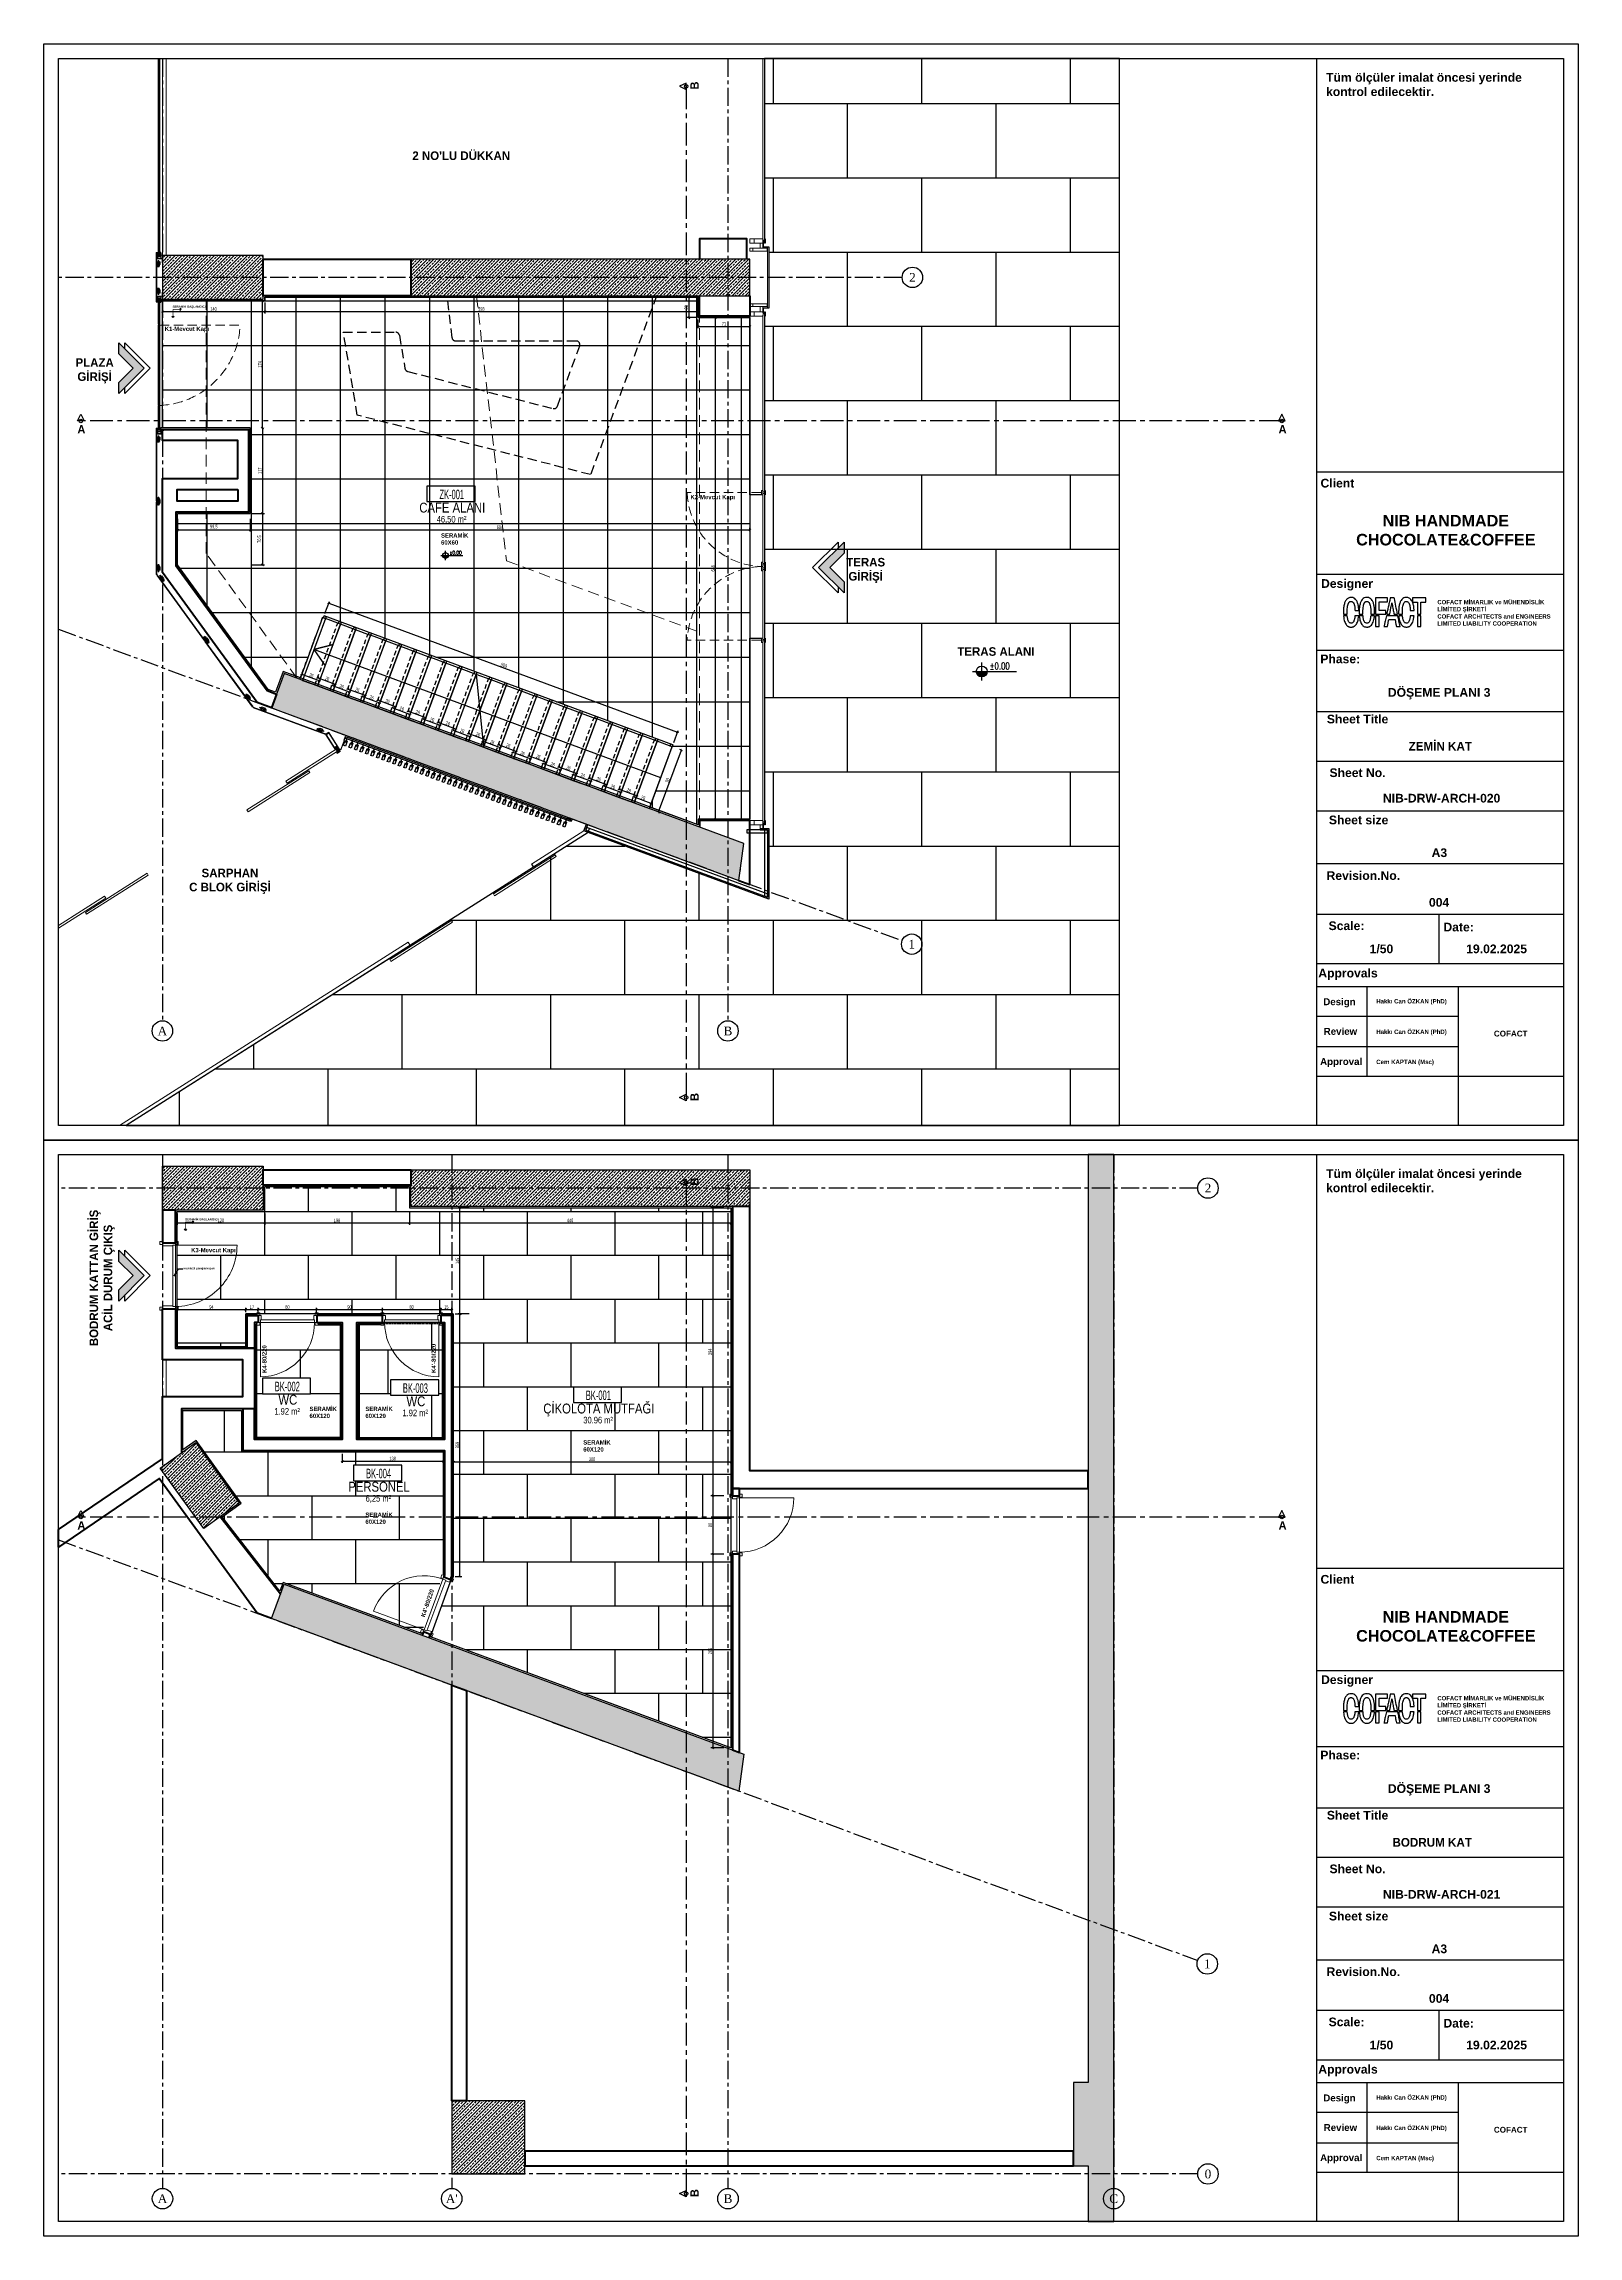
# Model space of a CAD drawing. Header units: millimetres. Extents: x 933584 to 974011, y 4545988 to 4553664.
# Drawn here: x 955902 to 958002, y 4548355 to 4551355 of the extents above; entities that cross this region are included whole.
import ezdxf
from ezdxf.enums import TextEntityAlignment as Align

# ---------------------------------------------------------------- set-up
doc = ezdxf.new("R2010")
doc.units = ezdxf.units.MM
doc.set_wipeout_variables(frame=1)
doc.header["$PDMODE"] = 35
for name, pattern in [('568_AVN_KES_01$0$HIDDEN', [0.375, 0.25, -0.125]), ('CENTER', [2, 1.25, -0.25, 0.25, -0.25]), ('CONTINUA', [0]), ('DOT2', [3.175, 0, -3.175]), ('HIDDEN', [9.525, 6.35, -3.175]), ('HIDDEN2', [4.7625, 3.175, -1.5875]), ('HIDDENX2', [19.05, 12.7, -6.35])]:
    doc.linetypes.add(name, pattern=pattern)
doc.layers.get('0').update_dxf_attribs({"color": 255})
doc.layers.get('Defpoints').update_dxf_attribs({"color": 8})
for name, color, linetype in [('0-CSX-CXS_20', 14, 'CENTER'), ('0-DMS-50', 143, 'Continuous'), ('0-EST-MEA', 10, 'Continuous'), ('0-HSL-HTC', 253, 'Continuous'), ('0-HSL-HTC_200', 1, 'Continuous'), ('0-HSL-SLD', 252, 'Continuous'), ('0-LNS-SLN', 6, 'Continuous'), ('0-LNS-SPL', 13, '568_AVN_KES_01$0$HIDDEN'), ('0-LNS-VLF', 11, 'Continuous'), ('0-TXT-PBX', 6, 'Continuous'), ('0-TXT-PLV_50', 3, 'Continuous'), ('0-TXT-PTX_50', 8, 'Continuous'), ('0-TXT-XBX_20', 3, 'Continuous'), ('2-SPS-RCN', 2, 'Continuous'), ('7-DCR-FRN', 8, 'Continuous'), ('8-KBT-KEQ', 4, 'Continuous'), ('N_Mlz-Fitil', 10, 'Continuous'), ('Ytong', 34, 'Continuous')]:
    doc.layers.add(name, color=color, linetype=linetype)
for name, color, linetype, lineweight in [('2-SPS-IBW', 5, 'Continuous', 40), ('3-OPN-WDR', 4, 'Continuous', 18), ('al', 7, 'Continuous', 5), ('cam kolon', 80, 'Continuous', 25), ('cl', 7, 'Continuous', 5), ('CM', 4, 'Continuous', 5), ('DOĞRAMA', 8, 'Continuous', 15), ('FT', 1, 'Continuous', 0), ('mimariKIRIS', 251, 'HIDDEN2', 0), ('PL', 1, 'Continuous', 5), ('S_PROFILE-M.', 130, 'Continuous', 0), ('S_WOOD', 72, 'Continuous', 0), ('SFP CAM', 8, 'Continuous', 9), ('SFP DUVAR', 8, 'Continuous', 30), ('VD', 11, 'Continuous', 5), ('VDK', 11, 'HIDDEN', 5)]:
    doc.layers.add(name, color=color, linetype=linetype, lineweight=lineweight)
doc.styles.add('Century Gothic_B_3', font='GOTHICB.TTF', dxfattribs={"height": 4})
doc.styles.add('dim_romans_50', font='swissl.ttf', dxfattribs={"width": 0.6, "height": 5})
doc.styles.add('MAHAL YAZISI', font='ARIALN.TTF', dxfattribs={"width": 0.8})
doc.styles.get("Standard").update_dxf_attribs({"font": 'times.ttf'})
doc.styles.add('T_General', font='simplxtw.shx', dxfattribs={"width": 0.7, "height": 200})
doc.dimstyles.new('ONK_dim 1_50', dxfattribs={"dimscale": 5, "dimtxt": 4, "dimasz": 0.5, "dimexe": 0.5, "dimexo": 0.5, "dimgap": 0.2, "dimtad": 1, "dimdec": 1, "dimrnd": 0.5, "dimzin": 9, "dimtxsty": 'dim_romans_50', "dimblk": 'OBLIQUE', "dimcen": 1, "dimclre": 256, "dimclrt": 256, "dimazin": 2, "dimtfac": 1, "dimtdec": 1, "dimtix": 1, "dimtmove": 2, "dimatfit": 3, "dimldrblk": 'OBLIQUE', "dimfxl": 3, "dimfxlon": 1, "dimarcsym": 0})
pattern_1 = [(45, (935301.9395, 4553293.885), (-4.490128, 4.490128), []), (45, (935306.4297, 4553293.885), (-4.490128, 4.490128), [3.175, -1.5875])]
pattern_2 = [(45, (935939.6384, 4550274.5564), (-4.490128, 4.490128), []), (45, (935944.1285, 4550274.5564), (-4.490128, 4.490128), [3.175, -1.5875])]
pattern_3 = [(0, (956192.945, 4549448.464), (0, 59.944), []), (90, (956192.945, 4549448.464), (-59.944, 59.944), [59.944, -59.944])]

msp = doc.modelspace()

# ---------------------------------------------------------------- texts
at = {"color": 0, "attachment_point": 1, "line_spacing_factor": 0.984502, "style": 'Century Gothic_B_3'}
for s, insert, char_height, width in [('\\pxql;{\\fArial|b1|i0|c0|p34;Tüm ölçüler imalat öncesi yerinde kontrol edilecektir.}', (957656.49, 4551315.43), 11.9034, 324.3298), ('\\pxqr;{\\fArial|b1|i0|c0|p34;Client}', (957106.94, 4550760.21), 11.9034, 588.1338), ('\\pxqc;{\\fArial|b1|i0|c0|p34;NIB HANDMADE CHOCOLATE&COFFEE}', (957656.95, 4550710.81), 15.8192, 326.8702), ('\\pxqr;{\\fArial|b1|i0|c0|p34;Designer}', (957132.61, 4550622.88), 11.9034, 588.1338), ('{\\fFranklin Gothic Medium|b1|i0|c162|p34;COFACT MİMARLIK ve MÜHENDİSLİK}\\P{\\fFranklin Gothic Medium|b1|i0|c162|p34;LİMİTED ŞİRKETİ}', (957808.81, 4550594.41), 5.8729, 228.8091), ('\\pxql;{\\fFranklin Gothic Book|b1|i0|c162|p34;COFACT ARCHITECTS and ENGINEERS\\PLIMITED LIABILITY COOPERATION}', (957808.81, 4550574.82), 5.8729, 228.8091), ('\\pxqr;{\\fArial|b1|i0|c0|p34;Phase:}', (957114.95, 4550519.69), 11.9034, 588.1338), ('\\pxqr;{\\fArial|b1|i0|c0|p34;DÖŞEME PLANI 3}', (957293.31, 4550473.85), 11.9034, 588.1338), ('\\pxqr;{\\fArial|b1|i0|c0|p34;Sheet Title}', (957153.5, 4550437.39), 11.9034, 588.1338), ('\\pxi-2,l3,qr,t3;ZEMİN KAT', (957267.99, 4550400.25), 11.9034, 588.1338), ('\\pxqr;{\\fArial|b1|i0|c0|p34;Sheet No.}', (957149.71, 4550363.96), 11.9034, 588.1338), ('\\pxqr;{\\fArial|b1|i0|c0|p34;NIB-DRW-ARCH-020}', (957306.86, 4550329.11), 11.9034, 588.1338), ('\\pxqr;{\\fArial|b1|i0|c0|p34;Sheet size}', (957153.55, 4550299.31), 11.9034, 588.1338), ('\\pxqr;{\\fArial|b1|i0|c0|p34;A3}', (957234.05, 4550254.51), 11.9034, 588.1338), ('\\pxqr;{\\fArial|b1|i0|c0|p34;Revision.No.}', (957169.66, 4550223.23), 11.9034, 588.1338), ('\\pxqr;{\\fArial|b1|i0|c0|p34;00\\fArial|b1|i0|c162|p34;4}', (957236.86, 4550186.59), 11.9034, 588.1338), ('\\pxqr;{\\fArial|b1|i0|c0|p34;Scale:}', (957120.78, 4550154.54), 11.9034, 588.1338), ('\\pxqr;{\\fArial|b1|i0|c0|p34;Date:}', (957270.5, 4550152.75), 11.9034, 588.1338), ('\\pxqr;{\\fArial|b1|i0|c0|p34;1/50}', (957160.32, 4550122.92), 11.9034, 588.1338), ('\\pxqr;{\\fArial|b1|i0|c162|p34;19\\fArial|b1|i0|c0|p34;.02.202\\fArial|b1|i0|c162|p34;5}', (957343.34, 4550122.92), 11.9034, 588.1338), ('\\pxqr;{\\fArial|b1|i0|c0|p34;Approvals}', (957139, 4550089.77), 11.9034, 588.1338), ('\\pxqr;{\\fArial|b1|i0|c0|p34;Design}', (957108.8, 4550049.34), 9.5085, 588.1338), ('{\\fArial|b1|i0|c0|p34;\\W9.71336;   }{\\fArial|b1|i0|c0|p34;Hakkı Can ÖZKAN (PhD)}', (957657.83, 4550048.17), 5.9517, 163.4351), ('\\pxqr;{\\fArial|b1|i0|c0|p34;Review}', (957110.87, 4550008.82), 9.5085, 588.1338), ('{\\fArial|b1|i0|c0|p34;\\W9.71336;   }{\\fArial|b1|i0|c0|p34;Hakkı Can ÖZKAN (PhD)}', (957657.83, 4550006.45), 5.9517, 163.4351), ('\\pxqc;{\\fArial|b1|i0|c0|p34;COFACT}', (957745.73, 4550004.97), 7.9096, 326.8702), ('\\pxqr;{\\fArial|b1|i0|c0|p34;Approval}', (957117.77, 4549967.54), 9.5085, 588.1338), ('{\\W9.71336;\\fArial|b1|i0|c0|p34;   \\W1;Cem KAPTAN (Msc)}', (957657.83, 4549965.25), 5.9517, 163.4351), ('\\pxql;{\\fArial|b1|i0|c0|p34;Tüm ölçüler imalat öncesi yerinde kontrol edilecektir.}', (957656.49, 4549815.43), 11.9034, 324.3298), ('\\pxqr;{\\fArial|b1|i0|c0|p34;Client}', (957106.94, 4549260.21), 11.9034, 588.1338), ('\\pxqc;{\\fArial|b1|i0|c0|p34;NIB HANDMADE CHOCOLATE&COFFEE}', (957656.95, 4549210.81), 15.8192, 326.8702), ('\\pxqr;{\\fArial|b1|i0|c0|p34;Designer}', (957132.61, 4549122.88), 11.9034, 588.1338), ('{\\fFranklin Gothic Medium|b1|i0|c162|p34;COFACT MİMARLIK ve MÜHENDİSLİK}\\P{\\fFranklin Gothic Medium|b1|i0|c162|p34;LİMİTED ŞİRKETİ}', (957808.81, 4549094.41), 5.8729, 228.8091), ('\\pxql;{\\fFranklin Gothic Book|b1|i0|c162|p34;COFACT ARCHITECTS and ENGINEERS\\PLIMITED LIABILITY COOPERATION}', (957808.81, 4549074.82), 5.8729, 228.8091), ('\\pxqr;{\\fArial|b1|i0|c0|p34;Phase:}', (957114.95, 4549019.69), 11.9034, 588.1338), ('\\pxqr;{\\fArial|b1|i0|c0|p34;DÖŞEME PLANI 3}', (957293.31, 4548973.85), 11.9034, 588.1338), ('\\pxqr;{\\fArial|b1|i0|c0|p34;Sheet Title}', (957153.5, 4548937.39), 11.9034, 588.1338), ('\\pxi-2,l3,qr,t3;BODRUM KAT', (957267.99, 4548900.25), 11.9034, 588.1338), ('\\pxqr;{\\fArial|b1|i0|c0|p34;Sheet No.}', (957149.71, 4548863.96), 11.9034, 588.1338), ('\\pxqr;{\\fArial|b1|i0|c0|p34;NIB-DRW-ARCH-021}', (957306.86, 4548829.11), 11.9034, 588.1338), ('\\pxqr;{\\fArial|b1|i0|c0|p34;Sheet size}', (957153.55, 4548799.31), 11.9034, 588.1338), ('\\pxqr;{\\fArial|b1|i0|c0|p34;A3}', (957234.05, 4548754.51), 11.9034, 588.1338), ('\\pxqr;{\\fArial|b1|i0|c0|p34;Revision.No.}', (957169.66, 4548723.23), 11.9034, 588.1338), ('\\pxqr;{\\fArial|b1|i0|c0|p34;00\\fArial|b1|i0|c162|p34;4}', (957236.86, 4548686.59), 11.9034, 588.1338), ('\\pxqr;{\\fArial|b1|i0|c0|p34;Scale:}', (957120.78, 4548654.54), 11.9034, 588.1338), ('\\pxqr;{\\fArial|b1|i0|c0|p34;Date:}', (957270.5, 4548652.75), 11.9034, 588.1338), ('\\pxqr;{\\fArial|b1|i0|c0|p34;1/50}', (957160.32, 4548622.92), 11.9034, 588.1338), ('\\pxqr;{\\fArial|b1|i0|c162|p34;19\\fArial|b1|i0|c0|p34;.02.202\\fArial|b1|i0|c162|p34;5}', (957343.34, 4548622.92), 11.9034, 588.1338), ('\\pxqr;{\\fArial|b1|i0|c0|p34;Approvals}', (957139, 4548589.77), 11.9034, 588.1338), ('\\pxqr;{\\fArial|b1|i0|c0|p34;Design}', (957108.8, 4548549.34), 9.5085, 588.1338), ('{\\fArial|b1|i0|c0|p34;\\W9.71336;   }{\\fArial|b1|i0|c0|p34;Hakkı Can ÖZKAN (PhD)}', (957657.83, 4548548.17), 5.9517, 163.4351), ('\\pxqr;{\\fArial|b1|i0|c0|p34;Review}', (957110.87, 4548508.82), 9.5085, 588.1338), ('{\\fArial|b1|i0|c0|p34;\\W9.71336;   }{\\fArial|b1|i0|c0|p34;Hakkı Can ÖZKAN (PhD)}', (957657.83, 4548506.45), 5.9517, 163.4351), ('\\pxqc;{\\fArial|b1|i0|c0|p34;COFACT}', (957745.73, 4548504.97), 7.9096, 326.8702), ('\\pxqr;{\\fArial|b1|i0|c0|p34;Approval}', (957117.77, 4548467.54), 9.5085, 588.1338), ('{\\W9.71336;\\fArial|b1|i0|c0|p34;   \\W1;Cem KAPTAN (Msc)}', (957657.83, 4548465.25), 5.9517, 163.4351)]:
    msp.add_mtext(s, dxfattribs=dict(at, insert=insert, char_height=char_height, width=width))
at = {"layer": '0-LNS-VLF', "linetype": 'HIDDEN', "ltscale": 0.5, "insert": (956092.64, 4549681.17), "char_height": 2.9364, "width": 95.455, "attachment_point": 1, "line_spacing_factor": 0.984502, "style": 'Century Gothic_B_3'}
msp.add_mtext('\\pxql;{\\fFranklin Gothic Book|b1|i0|c162|p34;menfezli yangın kapısı}', dxfattribs=at)
at = {"layer": '0-TXT-XBX_20', "attachment_point": 1, "line_spacing_factor": 0.984502, "style": 'Century Gothic_B_3'}
for s, insert, char_height, width in [("\\pxql;{\\fFranklin Gothic Book|b1|i0|c162|p34;2 NO'LU DÜKKAN}", (956405.91, 4551208.23), 11.7458, 457.6183), ('\\pxql;{\\fFranklin Gothic Book|b1|i0|c162|p34;K1-Mevcut Kapı}', (956066.97, 4550968.41), 5.8729, 228.8091), ('\\pxqc;{\\fFranklin Gothic Book|b1|i0|c162|p34;PLAZA\\PGİRİŞİ}', (955742.22, 4550925.18), 11.7458, 457.6183), ('\\pxql;{\\fFranklin Gothic Book|b1|i0|c162|p34;K2-Mevcut Kapı}', (956786.61, 4550738.16), 5.8729, 228.8091), ('\\pxqc;{\\fFranklin Gothic Book|b1|i0|c162|p34;TERAS\\PGİRİŞİ}', (956797.53, 4550651.97), 11.7458, 457.6183), ('\\pxql;{\\fFranklin Gothic Book|b1|i0|c162|p34;TERAS ALANI}', (957151.84, 4550529.73), 11.7458, 457.6183), ('\\pxqc;{\\fFranklin Gothic Book|b1|i0|c162|p34;SARPHAN \\PC BLOK GİRİŞİ}', (955927.44, 4550226.68), 11.7458, 457.6183), ('\\pxql;{\\fFranklin Gothic Book|b1|i0|c162|p34;K3-Mevcut Kapı}', (956103.13, 4549707.68), 5.8729, 228.8091)]:
    msp.add_mtext(s, dxfattribs=dict(at, insert=insert, char_height=char_height, width=width))
at = {"layer": '0-TXT-XBX_20', "color": 0, "attachment_point": 1, "line_spacing_factor": 0.984502, "style": 'Century Gothic_B_3'}
for s, insert, char_height, width in [('\\pxql;{\\fFranklin Gothic Book|b1|i0|c162|p34;SERAMİK BAŞLANGICI}', (956077.75, 4550997.3), 2.9364, 114.4046), ('\\pxql;{\\fFranklin Gothic Book|b1|i0|c162|p34;SERAMİK \\P60X60}', (956445.15, 4550685.63), 5.8729, 228.8091), ('\\pxql;{\\fFranklin Gothic Book|b1|i0|c162|p34;SERAMİK BAŞLANGICI}', (956094.78, 4549748.21), 2.9364, 114.4046), ('\\pxql;{\\fFranklin Gothic Book|b1|i0|c162|p34;SERAMİK \\P60X120}', (956639.81, 4549444.53), 5.8729, 228.8091)]:
    msp.add_mtext(s, dxfattribs=dict(at, insert=insert, char_height=char_height, width=width))
at = {"layer": '0-TXT-XBX_20', "attachment_point": 1, "line_spacing_factor": 0.984502, "style": 'Century Gothic_B_3'}
for s, insert, char_height, width, rotation in [('\\pxqc;{\\fFranklin Gothic Book|b1|i0|c162|p34;BODRUM KATTAN GİRİŞ\\PACİL DURUM ÇIKIŞ}', (955964.05, 4549437.83), 11.7458, 457.6183, 90), ('\\pxql;{\\fFranklin Gothic Book|b1|i0|c162|p34;K4-80/220}', (956200.45, 4549536.7), 5.8729, 228.8091, 90), ("\\pxql;{\\fFranklin Gothic Book|b1|i0|c162|p34;K4'-80/220}", (956432.13, 4549536.7), 5.8729, 228.8091, 90), ("\\pxql;{\\fFranklin Gothic Book|b1|i0|c162|p34;K4'-80/220}", (956417.36, 4549203.8), 5.8729, 228.8091, 71.11244)]:
    msp.add_mtext(s, dxfattribs=dict(at, insert=insert, char_height=char_height, width=width, rotation=rotation))

# ---------------------------------------------------------------- blocks, each defined once
blk = doc.blocks.new('A$C252E1D81')
at = {"layer": 'DOĞRAMA', "color": 253, "true_color": 0xadadad}
for points in [[(6, 20), (0, 20), (0, 21), (6, 21)], [(0, 0), (6, 0), (6, 6), (0, 6)]]:
    blk.add_lwpolyline(points, close=True, dxfattribs=at)
blk.add_lwpolyline([(6, 6), (6, 18), (4, 18), (4, 20), (2, 20), (2, 18), (0, 18), (0, 6), (6, 6)], dxfattribs=at)
blk = doc.blocks.new('XVBZDVBZDVB')
at = {"layer": '3-OPN-WDR'}
for p, q in [((934681.8, 4554084.8), (934681.8, 4554335.4)), ((934683.8, 4554084.8), (934683.8, 4554335.4)), ((934687.8, 4554075.8), (934667.8, 4554075.8)), ((934667.8, 4554071.8), (934687.8, 4554071.8)), ((934681.8, 4554077.8), (934689.9, 4554077.8)), ((934682.4, 4554075.8), (934687.7, 4554075.8)), ((934683.8, 4554082.8), (934683.8, 4554084.8)), ((934687.9, 4553993.8), (934687.9, 4554077.8)), ((934689.9, 4553993.8), (934689.9, 4554077.8)), ((934667.8, 4553999.8), (934687.8, 4553999.8)), ((934687.8, 4553995.8), (934667.8, 4553995.8)), ((934681.8, 4553993.8), (934689.9, 4553993.8)), ((934681.8, 4553738.3), (934681.8, 4553984.8)), ((934682.4, 4553995.8), (934687.7, 4553995.8)), ((934683.8, 4553738.3), (934683.8, 4553985.8)), ((934681.8, 4553286.6), (934681.8, 4553740.3)), ((934683.8, 4553289.6), (934683.8, 4553740.3))]:
    blk.add_line(p, q, dxfattribs=at)
for points in [[(934667.8, 4554075.8), (934663.8, 4554075.8), (934663.8, 4554071.8), (934667.8, 4554071.8)], [(934681.8, 4554082.8), (934677.8, 4554082.8), (934677.8, 4554075.8), (934681.8, 4554075.8)], [(934687.7, 4554075.8), (934687.8, 4554075.8), (934687.8, 4554071.8), (934687.7, 4554071.8)], [(934667.8, 4553995.8), (934663.8, 4553995.8), (934663.8, 4553999.8), (934667.8, 4553999.8)], [(934681.8, 4553988.8), (934677.8, 4553988.8), (934677.8, 4553995.8), (934681.8, 4553995.8)], [(934687.7, 4553995.8), (934687.8, 4553995.8), (934687.8, 4553999.8), (934687.7, 4553999.8)], [(934683.8, 4553738.3), (934683.8, 4553744.3), (934684.8, 4553744.3), (934684.8, 4553738.3)], [(934683.8, 4553640.3), (934683.8, 4553646.3), (934684.8, 4553646.3), (934684.8, 4553640.3)], [(934683.8, 4553634.3), (934683.8, 4553640.3), (934684.8, 4553640.3), (934684.8, 4553634.3)], [(934683.8, 4553536.3), (934683.8, 4553542.3), (934684.8, 4553542.3), (934684.8, 4553536.3)], [(934681.8, 4553286.6), (934677.8, 4553286.6), (934677.8, 4553279.6), (934681.8, 4553279.6)]]:
    blk.add_lwpolyline(points, close=True, dxfattribs=at)
for points in [[(934679.8, 4553738.3), (934681.8, 4553738.3), (934681.8, 4553740.3), (934683.8, 4553740.3), (934683.8, 4553742.3), (934681.8, 4553742.3), (934681.8, 4553744.3), (934679.8, 4553744.3), (934679.8, 4553738.3)], [(934679.8, 4553640.3), (934681.8, 4553640.3), (934681.8, 4553642.3), (934683.8, 4553642.3), (934683.8, 4553644.3), (934681.8, 4553644.3), (934681.8, 4553646.3), (934679.8, 4553646.3), (934679.8, 4553640.3)], [(934679.8, 4553634.3), (934681.8, 4553634.3), (934681.8, 4553636.3), (934683.8, 4553636.3), (934683.8, 4553638.3), (934681.8, 4553638.3), (934681.8, 4553640.3), (934679.8, 4553640.3), (934679.8, 4553634.3)], [(934679.8, 4553536.3), (934681.8, 4553536.3), (934681.8, 4553538.3), (934683.8, 4553538.3), (934683.8, 4553540.3), (934681.8, 4553540.3), (934681.8, 4553542.3), (934679.8, 4553542.3), (934679.8, 4553536.3)]]:
    blk.add_lwpolyline(points, dxfattribs=at)
at = {"layer": 'DOĞRAMA', "color": 253, "true_color": 0xadadad}
for p, q in [((934663.8, 4553982.8), (934663.8, 4553988.8)), ((934663.8, 4553988.8), (934669.8, 4553988.8)), ((934669.8, 4553982.8), (934663.8, 4553982.8)), ((934669.8, 4553988.8), (934669.8, 4553982.8))]:
    blk.add_line(p, q, dxfattribs=at)
blk.add_lwpolyline([(934669.8, 4553988.8), (934681.8, 4553988.8), (934681.8, 4553986.8), (934683.8, 4553986.8), (934683.8, 4553984.8), (934681.8, 4553984.8), (934681.8, 4553982.8), (934669.8, 4553982.8), (934669.8, 4553988.8)], dxfattribs=at)
blk.add_lwpolyline([(934683.8, 4553988.8), (934683.8, 4553982.8), (934684.8, 4553982.8), (934684.8, 4553988.8)], close=True, dxfattribs=at)
at = {"layer": '3-OPN-WDR'}
for p, rotation in [((934663.8, 4554088.8), 270), ((934663.8, 4553292.6), 270.0000000133402)]:
    blk.add_blockref('A$C252E1D81', p, dxfattribs=dict(at, rotation=rotation))
blk = doc.blocks.new('aksno_20')
at = {"layer": '0-TXT-XBX_20'}
blk.add_circle((0, 0), 7, dxfattribs=at)
blk.add_attdef('AKSNO', text='', height=6).set_placement((0, 0), align=Align.MIDDLE_CENTER)
blk = doc.blocks.new('ZVBXZDVB')
at = {"layer": '0-CSX-CXS_20', "ltscale": 20}
blk.add_line((934876.3, 4552535.8), (933721.5, 4552535.8), dxfattribs=at)
for points in [[(933863.8, 4552835.4), (933863.8, 4551518.6)], [(934637.8, 4552835.4), (934637.8, 4551518.6)], [(933721.5, 4552054.4), (934876.3, 4551628.2)]]:
    blk.add_lwpolyline(points, dxfattribs=at)
at = {"layer": '0-TXT-XBX_20'}
ref = blk.add_blockref('aksno_20', (934890.3, 4552535.8), dxfattribs=dict(at, xscale=2, yscale=2, zscale=2))
ref.add_attrib('AKSNO', '2', dxfattribs={"color": 7, "height": 12}).set_placement((934890.3, 4552535.8), align=Align.MIDDLE_CENTER)
ref = blk.add_blockref('aksno_20', (934889.4, 4551623.4), dxfattribs=dict(at, xscale=2, yscale=2, zscale=2))
ref.add_attrib('AKSNO', '1', dxfattribs={"color": 7, "height": 12}).set_placement((934889.4, 4551623.4), align=Align.MIDDLE_CENTER)
ref = blk.add_blockref('aksno_20', (933863.8, 4551504.6), dxfattribs=dict(at, xscale=2, yscale=2, zscale=2))
ref.add_attrib('AKSNO', 'A', dxfattribs={"color": 7, "height": 12}).set_placement((933863.8, 4551504.6), align=Align.MIDDLE_CENTER)
ref = blk.add_blockref('aksno_20', (934637.8, 4551504.6), dxfattribs=dict(at, xscale=2, yscale=2, zscale=2))
ref.add_attrib('AKSNO', 'B', dxfattribs={"color": 7, "height": 12}).set_placement((934637.8, 4551504.6), align=Align.MIDDLE_CENTER)
blk = doc.blocks.new('PLV-FNS')
h = blk.add_hatch(color=8)
edge = h.paths.add_edge_path()
edge.add_arc((0, 0), 150, 180, 0)
edge.add_line((150, 0), (-150, 0))
for p, q in [((-250, 0), (950, 0)), ((0, -250), (0, 250))]:
    blk.add_line(p, q)
blk.add_circle((0, 0), 150)
at = {"color": 8, "style": 'T_General', "width": 0.7}
for tag, p in [('INCE', (217, 50)), ('KABA', (217, -250))]:
    blk.add_attdef(tag, p, '', height=200, dxfattribs=at)
blk = doc.blocks.new('DVSBCXVBXVB')
h = blk.add_hatch(color=256)
h.dxf.hatch_style = 1
h.paths.add_polyline_path([(934200.7, 4550248.4), (934181.2, 4550268), (934161.7, 4550248.4), (934146.4, 4550248.4), (934181.2, 4550283.3), (934216, 4550248.4)])
for points in [[(934154.6, 4550256.7), (934146.4, 4550256.7), (934181.2, 4550291.5), (934216, 4550256.7), (934207.7, 4550256.7)], [(934200.7, 4550248.4), (934181.2, 4550268), (934161.7, 4550248.4), (934146.4, 4550248.4), (934181.2, 4550283.3), (934216, 4550248.4), (934200.7, 4550248.4)]]:
    blk.add_lwpolyline(points)
blk = doc.blocks.new('xcvxcbv-flatten-1')
at = {"layer": '2-SPS-IBW'}
for points in [[(934663.8, 4551223.5), (934663.8, 4551251.5), (934598.8, 4551251.5), (934598.8, 4551223.5)], [(934667.8, 4551173.5), (934667.8, 4551145.5), (934598.8, 4551145.5), (934598.8, 4551173.5)], [(934013, 4550609.6), (933993.3, 4550616.9), (933863.8, 4550794.7), (933863.8, 4550923.5), (933966.8, 4550923.5), (933966.8, 4550975.5), (933863.8, 4550975.5), (933863.8, 4550990.5), (933981.8, 4550990.5), (933981.8, 4550877.5), (933882.3, 4550877.5), (933882.3, 4550804.5), (934007.1, 4550633.1), (934019.9, 4550628.4), (934013, 4550609.6)], [(933966.8, 4550908.5), (933966.8, 4550892.5), (933883.8, 4550892.5), (933883.8, 4550908.5), (933966.8, 4550908.5)], [(934652.9, 4550373.4), (934667.8, 4550367.9), (934667.8, 4550455.4), (934598.8, 4550455.4), (934598.8, 4550446.4)]]:
    blk.add_lwpolyline(points, dxfattribs=at)
blk.add_lwpolyline([(934203.8, 4551173.5), (934001.8, 4551173.5), (934001.8, 4551223.5), (934203.8, 4551223.5)], close=True, dxfattribs=at)
blk = doc.blocks.new('809200-flatten-1')
at = {"layer": 'FT'}
for points in [[(-0.8, -0.3), (-0.8, -0.3, -0.388879), (-0.8, -0.3), (-0.7, -0.5, -0.493145), (-0.7, -0.5), (-0.8, -0.5, 0.065543), (-0.8, -0.5), (-0.9, -0.6, 0.414214), (-0.9, -0.6), (-0.5, -1.3), (-0.5, -1.4, 0.719515), (-0.5, -1.4), (-0.4, -1.3), (-0.3, -1.2, 0.043809), (0.4, -0.8, 1.011469), (0.3, -0.8, -0.097794), (-0.2, -1, -0.52267), (-0.2, -1, -0.386536), (-0.2, -0.9, 0.128678), (0.3, -0.8, -0.414214), (0.4, -0.8), (0.4, -0.8, 0.414214), (0.4, -0.8), (0.5, -0.8, 0.414214), (0.5, -0.7), (0.5, -0.6, -0.405243), (0.5, -0.6), (1, -0.2, 0.969739), (0.9, -0.1), (0.4, -0.5, -0.405243), (0.3, -0.4), (0, 0, 0.414214), (0, 0), (-0.1, -0.1), (-0.2, -0.2, -0.493145), (-0.2, -0.1), (-0.3, 0, -0.388879), (-0.3, 0), (-0.3, 0, 0.63707), (-0.3, 0.1), (-0.5, 0.1, 0.24542), (-0.5, 0.1, -0.08886), (-0.8, -0.1, 0.24542), (-0.8, -0.1), (-0.9, -0.3, 0.63707)], [(-0.7, -0.2, 0.045337), (-0.5, 0, -0.441009), (-0.4, -0.1), (-0.3, -0.2), (-0.3, -0.5, -0.63707), (-0.4, -0.5), (-0.6, -0.4), (-0.7, -0.2, -0.441009)], [(-0.5, -0.7), (-0.6, -0.7, 0.414214), (-0.6, -0.8), (-0.5, -0.9, 0.414214), (-0.5, -0.9), (-0.3, -0.8, 0.505083), (-0.3, -0.7), (-0.5, -0.7, 0.32883)], [(-0.1, -0.4), (0, -0.3, -0.414214), (0, -0.3), (0.1, -0.5, -0.414214), (0.1, -0.5), (-0.1, -0.6, -0.505083), (-0.1, -0.6), (-0.1, -0.4, -0.32883)]]:
    blk.add_lwpolyline(points, format="xyb", close=True, dxfattribs=at)
blk = doc.blocks.new('IZOLATOR-flatten-1')
at = {"layer": 'N_Mlz-Fitil'}
for points in [[(-94.3, -1975.7), (-94.3, -1975.5, -1), (-94.2, -1975.5), (-94.2, -1975.7), (-94, -1976), (-94, -1976.1), (-93.9, -1976.3, -0.414214), (-93.9, -1976.5), (-93.9, -1976.5, 0.414214), (-93.9, -1976.6), (-93.7, -1976.9, 0.57735), (-93.6, -1976.9), (-93.5, -1976.7, -0.267949), (-93.4, -1976.6), (-93.1, -1976.6, 0.57735), (-93, -1976.5), (-93.3, -1976.1, 0.414214), (-93.3, -1976.1), (-93.4, -1976.2, -0.414214), (-93.5, -1976.1), (-93.7, -1975.9), (-93.7, -1975.9), (-94, -1975.5), (-94.1, -1975.4, -1), (-94.1, -1975.4), (-93.9, -1975.5), (-93.8, -1975.7), (-93.5, -1975.8, -0.57735), (-93.5, -1975.9), (-93.5, -1975.9), (-93.5, -1976, 0.414214), (-93.4, -1976), (-93.3, -1975.9, -0.414214), (-93.2, -1975.9), (-92.1, -1977.6, -0.414214), (-92.2, -1977.7), (-92.3, -1977.8, -0.414214), (-92.3, -1977.8), (-92.4, -1977.7), (-92.3, -1977.6), (-92.4, -1977.5), (-92.4, -1977.5), (-92.6, -1977.2, 0.267949), (-92.6, -1977.2), (-93.1, -1977.2), (-93.3, -1977.6, 0.267949), (-93.3, -1977.6), (-93.1, -1977.9), (-93.1, -1978), (-93, -1978.1), (-92.9, -1978), (-92.9, -1978.1, -0.414214), (-92.9, -1978.1), (-93, -1978.2, -0.414214), (-93.1, -1978.2), (-94.2, -1976.5, -0.414214), (-94.1, -1976.5), (-94, -1976.4, 0.414214), (-94, -1976.3), (-94.1, -1976.2), (-94.1, -1976.3, -0.57735), (-94.1, -1976.2), (-94.1, -1976)], [(-93.4, -1977.4, 0.57735), (-93.3, -1977.4), (-93.2, -1977.2, -0.267949), (-93, -1977.1), (-92.8, -1977.1, 0.57735), (-92.7, -1977), (-92.9, -1976.7, 0.267949), (-92.9, -1976.7), (-93.4, -1976.7), (-93.6, -1977.1, 0.267949), (-93.6, -1977.1)]]:
    blk.add_lwpolyline(points, format="xyb", close=True, dxfattribs=at)
blk = doc.blocks.new('809200-flatten-2')
at = {"layer": 'FT'}
for points in [[(0.7, 0.6), (0.6, 0.6, 0.388879), (0.6, 0.5), (0.7, 0.4, 0.493145), (0.7, 0.4), (0.8, 0.5, -0.065543), (0.8, 0.5), (0.9, 0.6, -0.414214), (1, 0.6), (1.4, -0.1), (1.4, -0.1, -0.719515), (1.4, -0.2), (1.3, -0.2), (1.2, -0.3, -0.043809), (0.6, -0.7, -1.011469), (0.6, -0.6, 0.097794), (1, -0.3, 0.52267), (1, -0.2, 0.386536), (0.9, -0.3, -0.128678), (0.6, -0.6, 0.414214), (0.5, -0.7), (0.6, -0.7, -0.414214), (0.5, -0.7), (0.5, -0.8, -0.414214), (0.4, -0.8), (0.4, -0.7, 0.405243), (0.3, -0.7), (-0.2, -1, -0.969739), (-0.3, -0.9), (0.2, -0.6, 0.405243), (0.3, -0.5), (0, 0, -0.414214), (0, 0), (0.1, 0.1), (0.2, 0.1, 0.493145), (0.2, 0.1), (0.2, 0.3, 0.388879), (0.1, 0.3), (0.1, 0.3, -0.63707), (0.1, 0.3), (0.1, 0.5, -0.24542), (0.1, 0.5, 0.08886), (0.4, 0.7, -0.24542), (0.5, 0.7), (0.6, 0.6, -0.63707)], [(0.4, 0.5, -0.045337), (0.3, 0.4, 0.441009), (0.2, 0.4), (0.3, 0.2), (0.5, 0.1, 0.63707), (0.6, 0.1), (0.6, 0.4), (0.5, 0.5, 0.441009)], [(0.8, 0.2), (0.9, 0.2, -0.414214), (0.9, 0.2), (1, 0.1, -0.414214), (1, 0), (0.9, -0.1, -0.505083), (0.8, 0), (0.8, 0.1, -0.32883)], [(0.4, -0.1), (0.3, -0.1, 0.414214), (0.3, -0.2), (0.4, -0.3, 0.414214), (0.4, -0.3), (0.6, -0.2, 0.505083), (0.6, -0.1), (0.4, -0.1, 0.32883)]]:
    blk.add_lwpolyline(points, format="xyb", close=True, dxfattribs=at)
blk = doc.blocks.new('90-5396-flatten-1')
at = {"layer": 'al', "linetype": 'CONTINUA'}
blk.add_lwpolyline([(-4.4, 1.2), (-4.1, 1.2), (-4.1, 1.5), (-4.2, 1.5), (-4.2, 1.4), (-4.4, 1.4), (-4.4, 1.9), (-4.2, 1.9), (-4.2, 1.7), (-4.1, 1.7), (-4.1, 2), (-4.5, 2), (-4.5, -2.7), (-4.3, -2.7), (-4.2, -2.6), (-4.4, -2.6), (-4.4, -2.3), (-3.5, -2.3), (-3.5, -2.2), (-3.5, -2.3), (-1, -2.3), (-1, -2.2), (-1, -2.3), (-0.2, -2.3), (-0.2, -2.6), (-0.3, -2.6), (-0.2, -2.7), (0, -2.7), (0, 0), (-0.2, 0), (-0.3, -0.2), (-0.2, -0.2), (-0.2, -0.4), (-1.7, -0.4), (-1.7, -0.2), (-1.5, -0.2), (-1.6, 0), (-1.9, 0), (-2, -0.2), (-1.8, -0.2), (-1.8, -0.4), (-3.3, -0.4), (-3.3, -0.2), (-3.2, -0.2), (-3.2, 0), (-3.5, 0), (-3.5, -0.4), (-4.2, -0.4, -0.414214), (-4.4, -0.2)], format="xyb", close=True, dxfattribs=at)
at = {"layer": 'al'}
blk.add_lwpolyline([(-0.2, -2.1), (-4.4, -2.1), (-4.4, -0.6), (-0.2, -0.6)], close=True, dxfattribs=at)
blk = doc.blocks.new('142005-flatten-1')
blk.add_lwpolyline([(0.2, 0, -0.610741), (0.2, 0), (0.3, -0.1, 0.909168), (0.4, -0.1), (0.2, 0.2), (0.2, 0.4, -0.610741), (0.2, 0.4), (0.3, 0.3, 0.909168), (0.4, 0.3), (0.2, 0.6), (0.2, 0.7, 0.414214), (0.2, 0.7), (0, 0.7, 0.414214), (0, 0.7), (0, 0.3), (-0.1, 0.3), (-0.1, 0.3, 0.751626), (-0.2, 0.3), (-0.2, 0.2, 0.289411), (-0.2, 0.1), (-0.2, -0.1, 0.751626), (-0.1, 0), (-0.1, 0), (0, 0), (0, -0.3), (-0.1, -0.3, 0.729303), (-0.1, -0.4, -0.080087), (0.3, -0.8, 1.549214), (0.4, -0.7), (0.2, -0.3, 0.005518), (0.2, -0.2)], format="xyb", close=True)
blk = doc.blocks.new('142005-flatten-2')
blk.add_lwpolyline([(-0.2, 0, 0.610741), (-0.2, 0), (-0.3, -0.1, -0.909168), (-0.4, -0.1), (-0.2, 0.2), (-0.2, 0.4, 0.610741), (-0.2, 0.4), (-0.3, 0.3, -0.909168), (-0.4, 0.3), (-0.2, 0.6), (-0.2, 0.7, -0.414214), (-0.2, 0.7), (0, 0.7, -0.414214), (0, 0.7), (0, 0.3), (0.1, 0.3), (0.1, 0.3, -0.751626), (0.2, 0.3), (0.2, 0.2, -0.289411), (0.2, 0.1), (0.2, -0.1, -0.751626), (0.1, -0.1), (0.1, 0), (0, 0), (0, -0.3), (0.1, -0.3, -0.729303), (0.1, -0.4, 0.080087), (-0.3, -0.8, -1.549214), (-0.4, -0.7), (-0.2, -0.3, -0.005518), (-0.2, -0.2)], format="xyb", close=True)
blk = doc.blocks.new('85-3879T-flatten-1')
blk.add_lwpolyline([(-0.2, -0.1, -0.402552), (-0.1, -0.2), (-0.1, -1.8, -0.425972), (-0.1, -1.9), (-0.3, -1.9, 0.414214), (-0.4, -1.9), (-0.4, -2.2), (-0.4, -2.3, 0.414214), (-0.4, -2.4), (-0.4, -2.4, 0.414214), (-0.3, -2.4), (-0.2, -2.2), (-0.3, -2.1), (-0.3, -2), (0, -2), (0, 0), (-1.3, 0), (-1.3, -0.3), (-1.2, -0.3), (-1.2, -0.1), (-1.1, -0.1), (-1.1, -0.6), (-1.2, -0.6), (-1.2, -0.5), (-1.3, -0.5), (-1.3, -2, -0.414214), (-1.4, -2), (-1.4, -2, 0.414214), (-1.5, -2.1), (-1.5, -2.2), (-1.6, -2.2), (-1.4, -2.4, 0.414214), (-1.3, -2.4), (-1.3, -2.4, 0.414214), (-1.3, -2.4), (-1.3, -2.3), (-1.3, -2.1, 0.394805), (-1.2, -2), (-1.2, -0.8, -0.414214), (-1.2, -0.7), (-1, -0.7, 0.414214), (-1, -0.7), (-1, -0.2, -0.414214), (-0.9, -0.1)], format="xyb", close=True)
blk = doc.blocks.new('90-5396-flatten-2')
at = {"layer": 'al', "linetype": 'CONTINUA'}
blk.add_lwpolyline([(-4.4, 1.2), (-4.1, 1.2), (-4.1, 1.5), (-4.2, 1.5), (-4.2, 1.4), (-4.4, 1.4), (-4.4, 1.9), (-4.2, 1.9), (-4.2, 1.7), (-4.1, 1.7), (-4.1, 2), (-4.5, 2), (-4.5, -2.7), (-4.3, -2.7), (-4.2, -2.6), (-4.4, -2.6), (-4.4, -2.3), (-3.5, -2.3), (-3.5, -2.2), (-3.5, -2.3), (-1, -2.3), (-1, -2.2), (-1, -2.3), (-0.2, -2.3), (-0.2, -2.6), (-0.3, -2.6), (-0.2, -2.7), (0, -2.7), (0, 0), (-0.2, 0), (-0.3, -0.2), (-0.2, -0.2), (-0.2, -0.4), (-1.7, -0.4), (-1.7, -0.2), (-1.5, -0.2), (-1.6, 0), (-1.9, 0), (-2, -0.2), (-1.8, -0.2), (-1.8, -0.4), (-3.3, -0.4), (-3.3, -0.2), (-3.2, -0.2), (-3.2, 0), (-3.5, 0), (-3.5, -0.4), (-4.2, -0.4, -0.414214), (-4.4, -0.2)], format="xyb", close=True, dxfattribs=at)
at = {"layer": 'al'}
blk.add_lwpolyline([(-0.2, -2.1), (-4.4, -2.1), (-4.4, -0.6), (-0.2, -0.6)], close=True, dxfattribs=at)
blk = doc.blocks.new('142005-flatten-3')
blk.add_lwpolyline([(0.2, 0, -0.610741), (0.2, 0), (0.3, -0.1, 0.909168), (0.4, -0.1), (0.2, 0.2), (0.2, 0.4, -0.610741), (0.2, 0.4), (0.3, 0.3, 0.909168), (0.4, 0.3), (0.2, 0.6), (0.2, 0.7, 0.414214), (0.2, 0.7), (0, 0.7, 0.414214), (0, 0.7), (0, 0.3), (-0.1, 0.3), (-0.1, 0.3, 0.751626), (-0.2, 0.3), (-0.2, 0.2, 0.289411), (-0.2, 0.1), (-0.2, -0.1, 0.751626), (-0.1, 0), (-0.1, 0), (0, 0), (0, -0.3), (-0.1, -0.3, 0.729303), (-0.1, -0.4, -0.080087), (0.3, -0.8, 1.549214), (0.4, -0.7), (0.2, -0.3, 0.005518), (0.2, -0.2)], format="xyb", close=True)
blk = doc.blocks.new('142005-flatten-4')
blk.add_lwpolyline([(-0.2, 0, 0.610741), (-0.2, 0), (-0.3, -0.1, -0.909168), (-0.4, -0.1), (-0.2, 0.2), (-0.2, 0.4, 0.610741), (-0.2, 0.4), (-0.3, 0.3, -0.909168), (-0.4, 0.3), (-0.2, 0.6), (-0.2, 0.7, -0.414214), (-0.2, 0.7), (0, 0.7, -0.414214), (0, 0.7), (0, 0.3), (0.1, 0.3), (0.1, 0.3, -0.751626), (0.2, 0.3), (0.2, 0.2, -0.289411), (0.2, 0.1), (0.2, -0.1, -0.751626), (0.1, -0.1), (0.1, 0), (0, 0), (0, -0.3), (0.1, -0.3, -0.729303), (0.1, -0.4, 0.080087), (-0.3, -0.8, -1.549214), (-0.4, -0.7), (-0.2, -0.3, -0.005518), (-0.2, -0.2)], format="xyb", close=True)
blk = doc.blocks.new('85-3879T-flatten-2')
blk.add_lwpolyline([(-0.2, -0.1, -0.402552), (-0.1, -0.2), (-0.1, -1.8, -0.425972), (-0.1, -1.9), (-0.3, -1.9, 0.414214), (-0.4, -1.9), (-0.4, -2.2), (-0.4, -2.3, 0.414214), (-0.4, -2.4), (-0.4, -2.4, 0.414214), (-0.3, -2.4), (-0.2, -2.2), (-0.3, -2.1), (-0.3, -2), (0, -2), (0, 0), (-1.3, 0), (-1.3, -0.3), (-1.2, -0.3), (-1.2, -0.1), (-1.1, -0.1), (-1.1, -0.6), (-1.2, -0.6), (-1.2, -0.5), (-1.3, -0.5), (-1.3, -2, -0.414214), (-1.4, -2), (-1.4, -2, 0.414214), (-1.5, -2.1), (-1.5, -2.2), (-1.6, -2.2), (-1.4, -2.4, 0.414214), (-1.3, -2.4), (-1.3, -2.4, 0.414214), (-1.3, -2.4), (-1.3, -2.3), (-1.3, -2.1, 0.394805), (-1.2, -2), (-1.2, -0.8, -0.414214), (-1.2, -0.7), (-1, -0.7, 0.414214), (-1, -0.7), (-1, -0.2, -0.414214), (-0.9, -0.1)], format="xyb", close=True)
blk = doc.blocks.new('90-5396-flatten-3')
at = {"layer": 'al', "linetype": 'CONTINUA'}
blk.add_lwpolyline([(-4.4, -1.2), (-4.1, -1.2), (-4.1, -1.5), (-4.2, -1.5), (-4.2, -1.4), (-4.4, -1.4), (-4.4, -1.9), (-4.2, -1.9), (-4.2, -1.7), (-4.1, -1.7), (-4.1, -2), (-4.5, -2), (-4.5, 2.7), (-4.3, 2.7), (-4.2, 2.6), (-4.4, 2.6), (-4.4, 2.3), (-3.5, 2.3), (-3.5, 2.2), (-3.5, 2.3), (-1, 2.3), (-1, 2.2), (-1, 2.3), (-0.2, 2.3), (-0.2, 2.6), (-0.3, 2.6), (-0.2, 2.7), (0, 2.7), (0, 0), (-0.2, 0), (-0.3, 0.1), (-0.2, 0.1), (-0.2, 0.4), (-1.7, 0.4), (-1.7, 0.1), (-1.5, 0.1), (-1.6, 0), (-1.9, 0), (-2, 0.1), (-1.8, 0.1), (-1.8, 0.4), (-3.3, 0.4), (-3.3, 0.1), (-3.2, 0.1), (-3.2, 0), (-3.5, 0), (-3.5, 0.4), (-4.2, 0.4, 0.414214), (-4.4, 0.2)], format="xyb", close=True, dxfattribs=at)
at = {"layer": 'al'}
blk.add_lwpolyline([(-0.2, 2.1), (-4.4, 2.1), (-4.4, 0.6), (-0.2, 0.6)], close=True, dxfattribs=at)
blk = doc.blocks.new('142005-flatten-5')
blk.add_lwpolyline([(0.2, 0, 0.610741), (0.2, 0), (0.3, 0.1, -0.909168), (0.4, 0.1), (0.2, -0.2), (0.2, -0.4, 0.610741), (0.2, -0.4), (0.3, -0.3, -0.909168), (0.4, -0.3), (0.2, -0.6), (0.2, -0.7, -0.414214), (0.2, -0.7), (0, -0.7, -0.414214), (0, -0.7), (0, -0.3), (-0.1, -0.3), (-0.1, -0.3, -0.751626), (-0.2, -0.3), (-0.2, -0.2, -0.289411), (-0.2, -0.1), (-0.2, 0.1, -0.751626), (-0.1, 0), (-0.1, 0), (0, 0), (0, 0.3), (-0.1, 0.3, -0.729303), (-0.1, 0.4, 0.080087), (0.3, 0.8, -1.549214), (0.4, 0.7), (0.2, 0.3, -0.005518), (0.2, 0.2)], format="xyb", close=True)
blk = doc.blocks.new('142005-flatten-6')
blk.add_lwpolyline([(-0.2, 0, -0.610741), (-0.2, 0), (-0.3, 0.1, 0.909168), (-0.4, 0.1), (-0.2, -0.2), (-0.2, -0.4, -0.610741), (-0.2, -0.4), (-0.3, -0.3, 0.909168), (-0.4, -0.3), (-0.2, -0.6), (-0.2, -0.7, 0.414214), (-0.2, -0.7), (0, -0.7, 0.414214), (0, -0.7), (0, -0.3), (0.1, -0.3), (0.1, -0.3, 0.751626), (0.2, -0.3), (0.2, -0.2, 0.289411), (0.2, -0.1), (0.2, 0.1, 0.751626), (0.1, 0.1), (0.1, 0), (0, 0), (0, 0.3), (0.1, 0.3, 0.729303), (0.1, 0.4, -0.080087), (-0.3, 0.8, 1.549214), (-0.4, 0.7), (-0.2, 0.3, 0.005518), (-0.2, 0.2)], format="xyb", close=True)
blk = doc.blocks.new('85-3879T-flatten-3')
blk.add_lwpolyline([(-0.2, 0.1, 0.402552), (-0.1, 0.2), (-0.1, 1.8, 0.425972), (-0.1, 1.9), (-0.3, 1.9, -0.414214), (-0.4, 1.9), (-0.4, 2.2), (-0.4, 2.3, -0.414214), (-0.4, 2.4), (-0.4, 2.4, -0.414214), (-0.3, 2.4), (-0.2, 2.2), (-0.3, 2.1), (-0.3, 2), (0, 2), (0, 0), (-1.3, 0), (-1.3, 0.3), (-1.2, 0.3), (-1.2, 0.1), (-1.1, 0.1), (-1.1, 0.6), (-1.2, 0.6), (-1.2, 0.5), (-1.3, 0.5), (-1.3, 2, 0.414214), (-1.4, 2), (-1.4, 2, -0.414214), (-1.5, 2.1), (-1.5, 2.2), (-1.6, 2.2), (-1.4, 2.4, -0.414214), (-1.3, 2.4), (-1.3, 2.4, -0.414214), (-1.3, 2.4), (-1.3, 2.3), (-1.3, 2.1, -0.394805), (-1.2, 2), (-1.2, 0.8, 0.414214), (-1.2, 0.7), (-1, 0.7, -0.414214), (-1, 0.7), (-1, 0.2, 0.414214), (-0.9, 0.1)], format="xyb", close=True)
blk = doc.blocks.new('90-5396-flatten-4')
at = {"layer": 'al', "linetype": 'CONTINUA'}
blk.add_lwpolyline([(-4.4, -1.2), (-4.1, -1.2), (-4.1, -1.5), (-4.2, -1.5), (-4.2, -1.4), (-4.4, -1.4), (-4.4, -1.9), (-4.2, -1.9), (-4.2, -1.7), (-4.1, -1.7), (-4.1, -2), (-4.5, -2), (-4.5, 2.7), (-4.3, 2.7), (-4.2, 2.6), (-4.4, 2.6), (-4.4, 2.3), (-3.5, 2.3), (-3.5, 2.2), (-3.5, 2.3), (-1, 2.3), (-1, 2.2), (-1, 2.3), (-0.2, 2.3), (-0.2, 2.6), (-0.3, 2.6), (-0.2, 2.7), (0, 2.7), (0, 0), (-0.2, 0), (-0.3, 0.1), (-0.2, 0.1), (-0.2, 0.4), (-1.7, 0.4), (-1.7, 0.1), (-1.5, 0.1), (-1.6, 0), (-1.9, 0), (-2, 0.1), (-1.8, 0.1), (-1.8, 0.4), (-3.3, 0.4), (-3.3, 0.1), (-3.2, 0.1), (-3.2, 0), (-3.5, 0), (-3.5, 0.4), (-4.2, 0.4, 0.414214), (-4.4, 0.2)], format="xyb", close=True, dxfattribs=at)
at = {"layer": 'al'}
blk.add_lwpolyline([(-0.2, 2.1), (-4.4, 2.1), (-4.4, 0.6), (-0.2, 0.6)], close=True, dxfattribs=at)
blk = doc.blocks.new('142005-flatten-7')
blk.add_lwpolyline([(0.2, 0, 0.610741), (0.2, 0), (0.3, 0.1, -0.909168), (0.4, 0.1), (0.2, -0.2), (0.2, -0.4, 0.610741), (0.2, -0.4), (0.3, -0.3, -0.909168), (0.4, -0.3), (0.2, -0.6), (0.2, -0.7, -0.414214), (0.2, -0.7), (0, -0.7, -0.414214), (0, -0.7), (0, -0.3), (-0.1, -0.3), (-0.1, -0.3, -0.751626), (-0.2, -0.3), (-0.2, -0.2, -0.289411), (-0.2, -0.1), (-0.2, 0.1, -0.751626), (-0.1, 0), (-0.1, 0), (0, 0), (0, 0.3), (-0.1, 0.3, -0.729303), (-0.1, 0.4, 0.080087), (0.3, 0.8, -1.549214), (0.4, 0.7), (0.2, 0.3, -0.005518), (0.2, 0.2)], format="xyb", close=True)
blk = doc.blocks.new('142005-flatten-8')
blk.add_lwpolyline([(-0.2, 0, -0.610741), (-0.2, 0), (-0.3, 0.1, 0.909168), (-0.4, 0.1), (-0.2, -0.2), (-0.2, -0.4, -0.610741), (-0.2, -0.4), (-0.3, -0.3, 0.909168), (-0.4, -0.3), (-0.2, -0.6), (-0.2, -0.7, 0.414214), (-0.2, -0.7), (0, -0.7, 0.414214), (0, -0.7), (0, -0.3), (0.1, -0.3), (0.1, -0.3, 0.751626), (0.2, -0.3), (0.2, -0.2, 0.289411), (0.2, -0.1), (0.2, 0.1, 0.751626), (0.1, 0.1), (0.1, 0), (0, 0), (0, 0.3), (0.1, 0.3, 0.729303), (0.1, 0.4, -0.080087), (-0.3, 0.8, 1.549214), (-0.4, 0.7), (-0.2, 0.3, 0.005518), (-0.2, 0.2)], format="xyb", close=True)
blk = doc.blocks.new('85-3879T-flatten-4')
blk.add_lwpolyline([(-0.2, 0.1, 0.402552), (-0.1, 0.2), (-0.1, 1.8, 0.425972), (-0.1, 1.9), (-0.3, 1.9, -0.414214), (-0.4, 1.9), (-0.4, 2.2), (-0.4, 2.3, -0.414214), (-0.4, 2.4), (-0.4, 2.4, -0.414214), (-0.3, 2.4), (-0.2, 2.2), (-0.3, 2.1), (-0.3, 2), (0, 2), (0, 0), (-1.3, 0), (-1.3, 0.3), (-1.2, 0.3), (-1.2, 0.1), (-1.1, 0.1), (-1.1, 0.6), (-1.2, 0.6), (-1.2, 0.5), (-1.3, 0.5), (-1.3, 2, 0.414214), (-1.4, 2), (-1.4, 2, -0.414214), (-1.5, 2.1), (-1.5, 2.2), (-1.6, 2.2), (-1.4, 2.4, -0.414214), (-1.3, 2.4), (-1.3, 2.4, -0.414214), (-1.3, 2.4), (-1.3, 2.3), (-1.3, 2.1, -0.394805), (-1.2, 2), (-1.2, 0.8, 0.414214), (-1.2, 0.7), (-1, 0.7, -0.414214), (-1, 0.7), (-1, 0.2, 0.414214), (-0.9, 0.1)], format="xyb", close=True)
blk = doc.blocks.new('90-5396-flatten-5')
at = {"layer": 'al', "linetype": 'CONTINUA'}
blk.add_lwpolyline([(-4.4, 1.2), (-4.1, 1.2), (-4.1, 1.5), (-4.2, 1.5), (-4.2, 1.4), (-4.4, 1.4), (-4.4, 1.9), (-4.2, 1.9), (-4.2, 1.7), (-4.1, 1.7), (-4.1, 2), (-4.5, 2), (-4.5, -2.7), (-4.3, -2.7), (-4.2, -2.6), (-4.4, -2.6), (-4.4, -2.3), (-3.5, -2.3), (-3.5, -2.2), (-3.5, -2.3), (-1, -2.3), (-1, -2.2), (-1, -2.3), (-0.2, -2.3), (-0.2, -2.6), (-0.3, -2.6), (-0.2, -2.7), (0, -2.7), (0, 0), (-0.2, 0), (-0.3, -0.2), (-0.2, -0.2), (-0.2, -0.4), (-1.7, -0.4), (-1.7, -0.2), (-1.5, -0.2), (-1.6, 0), (-1.9, 0), (-2, -0.2), (-1.8, -0.2), (-1.8, -0.4), (-3.3, -0.4), (-3.3, -0.2), (-3.2, -0.2), (-3.2, 0), (-3.5, 0), (-3.5, -0.4), (-4.2, -0.4, -0.414214), (-4.4, -0.2)], format="xyb", close=True, dxfattribs=at)
at = {"layer": 'al'}
blk.add_lwpolyline([(-0.2, -2.1), (-4.4, -2.1), (-4.4, -0.6), (-0.2, -0.6)], close=True, dxfattribs=at)
blk = doc.blocks.new('142005-flatten-9')
blk.add_lwpolyline([(0.2, 0, -0.610741), (0.2, 0), (0.3, -0.1, 0.909168), (0.4, -0.1), (0.2, 0.2), (0.2, 0.4, -0.610741), (0.2, 0.4), (0.3, 0.3, 0.909168), (0.4, 0.3), (0.2, 0.6), (0.2, 0.7, 0.414214), (0.2, 0.7), (0, 0.7, 0.414214), (0, 0.7), (0, 0.3), (-0.1, 0.3), (-0.1, 0.3, 0.751626), (-0.2, 0.3), (-0.2, 0.2, 0.289411), (-0.2, 0.1), (-0.2, -0.1, 0.751626), (-0.1, 0), (-0.1, 0), (0, 0), (0, -0.3), (-0.1, -0.3, 0.729303), (-0.1, -0.4, -0.080087), (0.3, -0.8, 1.549214), (0.4, -0.7), (0.2, -0.3, 0.005518), (0.2, -0.2)], format="xyb", close=True)
blk = doc.blocks.new('142005-flatten-10')
blk.add_lwpolyline([(-0.2, 0, 0.610741), (-0.2, 0), (-0.3, -0.1, -0.909168), (-0.4, -0.1), (-0.2, 0.2), (-0.2, 0.4, 0.610741), (-0.2, 0.4), (-0.3, 0.3, -0.909168), (-0.4, 0.3), (-0.2, 0.6), (-0.2, 0.7, -0.414214), (-0.2, 0.7), (0, 0.7, -0.414214), (0, 0.7), (0, 0.3), (0.1, 0.3), (0.1, 0.3, -0.751626), (0.2, 0.3), (0.2, 0.2, -0.289411), (0.2, 0.1), (0.2, -0.1, -0.751626), (0.1, -0.1), (0.1, 0), (0, 0), (0, -0.3), (0.1, -0.3, -0.729303), (0.1, -0.4, 0.080087), (-0.3, -0.8, -1.549214), (-0.4, -0.7), (-0.2, -0.3, -0.005518), (-0.2, -0.2)], format="xyb", close=True)
blk = doc.blocks.new('85-3879T-flatten-5')
blk.add_lwpolyline([(-0.2, -0.1, -0.402552), (-0.1, -0.2), (-0.1, -1.8, -0.425972), (-0.1, -1.9), (-0.3, -1.9, 0.414214), (-0.4, -1.9), (-0.4, -2.2), (-0.4, -2.3, 0.414214), (-0.4, -2.4), (-0.4, -2.4, 0.414214), (-0.3, -2.4), (-0.2, -2.2), (-0.3, -2.1), (-0.3, -2), (0, -2), (0, 0), (-1.3, 0), (-1.3, -0.3), (-1.2, -0.3), (-1.2, -0.1), (-1.1, -0.1), (-1.1, -0.6), (-1.2, -0.6), (-1.2, -0.5), (-1.3, -0.5), (-1.3, -2, -0.414214), (-1.4, -2), (-1.4, -2, 0.414214), (-1.5, -2.1), (-1.5, -2.2), (-1.6, -2.2), (-1.4, -2.4, 0.414214), (-1.3, -2.4), (-1.3, -2.4, 0.414214), (-1.3, -2.4), (-1.3, -2.3), (-1.3, -2.1, 0.394805), (-1.2, -2), (-1.2, -0.8, -0.414214), (-1.2, -0.7), (-1, -0.7, 0.414214), (-1, -0.7), (-1, -0.2, -0.414214), (-0.9, -0.1)], format="xyb", close=True)
blk = doc.blocks.new('90-5396-flatten-6')
at = {"layer": 'al', "linetype": 'CONTINUA'}
blk.add_lwpolyline([(-4.4, 1.2), (-4.1, 1.2), (-4.1, 1.5), (-4.2, 1.5), (-4.2, 1.4), (-4.4, 1.4), (-4.4, 1.9), (-4.2, 1.9), (-4.2, 1.7), (-4.1, 1.7), (-4.1, 2), (-4.5, 2), (-4.5, -2.7), (-4.3, -2.7), (-4.2, -2.6), (-4.4, -2.6), (-4.4, -2.3), (-3.5, -2.3), (-3.5, -2.2), (-3.5, -2.3), (-1, -2.3), (-1, -2.2), (-1, -2.3), (-0.2, -2.3), (-0.2, -2.6), (-0.3, -2.6), (-0.2, -2.7), (0, -2.7), (0, 0), (-0.2, 0), (-0.3, -0.2), (-0.2, -0.2), (-0.2, -0.4), (-1.7, -0.4), (-1.7, -0.2), (-1.5, -0.2), (-1.6, 0), (-1.9, 0), (-2, -0.2), (-1.8, -0.2), (-1.8, -0.4), (-3.3, -0.4), (-3.3, -0.2), (-3.2, -0.2), (-3.2, 0), (-3.5, 0), (-3.5, -0.4), (-4.2, -0.4, -0.414214), (-4.4, -0.2)], format="xyb", close=True, dxfattribs=at)
at = {"layer": 'al'}
blk.add_lwpolyline([(-0.2, -2.1), (-4.4, -2.1), (-4.4, -0.6), (-0.2, -0.6)], close=True, dxfattribs=at)
blk = doc.blocks.new('142005-flatten-11')
blk.add_lwpolyline([(0.2, 0, -0.610741), (0.2, 0), (0.3, -0.1, 0.909168), (0.4, -0.1), (0.2, 0.2), (0.2, 0.4, -0.610741), (0.2, 0.4), (0.3, 0.3, 0.909168), (0.4, 0.3), (0.2, 0.6), (0.2, 0.7, 0.414214), (0.2, 0.7), (0, 0.7, 0.414214), (0, 0.7), (0, 0.3), (-0.1, 0.3), (-0.1, 0.3, 0.751626), (-0.2, 0.3), (-0.2, 0.2, 0.289411), (-0.2, 0.1), (-0.2, -0.1, 0.751626), (-0.1, 0), (-0.1, 0), (0, 0), (0, -0.3), (-0.1, -0.3, 0.729303), (-0.1, -0.4, -0.080087), (0.3, -0.8, 1.549214), (0.4, -0.7), (0.2, -0.3, 0.005518), (0.2, -0.2)], format="xyb", close=True)
blk = doc.blocks.new('142005-flatten-12')
blk.add_lwpolyline([(-0.2, 0, 0.610741), (-0.2, 0), (-0.3, -0.1, -0.909168), (-0.4, -0.1), (-0.2, 0.2), (-0.2, 0.4, 0.610741), (-0.2, 0.4), (-0.3, 0.3, -0.909168), (-0.4, 0.3), (-0.2, 0.6), (-0.2, 0.7, -0.414214), (-0.2, 0.7), (0, 0.7, -0.414214), (0, 0.7), (0, 0.3), (0.1, 0.3), (0.1, 0.3, -0.751626), (0.2, 0.3), (0.2, 0.2, -0.289411), (0.2, 0.1), (0.2, -0.1, -0.751626), (0.1, -0.1), (0.1, 0), (0, 0), (0, -0.3), (0.1, -0.3, -0.729303), (0.1, -0.4, 0.080087), (-0.3, -0.8, -1.549214), (-0.4, -0.7), (-0.2, -0.3, -0.005518), (-0.2, -0.2)], format="xyb", close=True)
blk = doc.blocks.new('85-3879T-flatten-6')
blk.add_lwpolyline([(-0.2, -0.1, -0.402552), (-0.1, -0.2), (-0.1, -1.8, -0.425972), (-0.1, -1.9), (-0.3, -1.9, 0.414214), (-0.4, -1.9), (-0.4, -2.2), (-0.4, -2.3, 0.414214), (-0.4, -2.4), (-0.4, -2.4, 0.414214), (-0.3, -2.4), (-0.2, -2.2), (-0.3, -2.1), (-0.3, -2), (0, -2), (0, 0), (-1.3, 0), (-1.3, -0.3), (-1.2, -0.3), (-1.2, -0.1), (-1.1, -0.1), (-1.1, -0.6), (-1.2, -0.6), (-1.2, -0.5), (-1.3, -0.5), (-1.3, -2, -0.414214), (-1.4, -2), (-1.4, -2, 0.414214), (-1.5, -2.1), (-1.5, -2.2), (-1.6, -2.2), (-1.4, -2.4, 0.414214), (-1.3, -2.4), (-1.3, -2.4, 0.414214), (-1.3, -2.4), (-1.3, -2.3), (-1.3, -2.1, 0.394805), (-1.2, -2), (-1.2, -0.8, -0.414214), (-1.2, -0.7), (-1, -0.7, 0.414214), (-1, -0.7), (-1, -0.2, -0.414214), (-0.9, -0.1)], format="xyb", close=True)
blk = doc.blocks.new('k0855-flatten-1')
at = {"layer": 'al'}
blk.add_lwpolyline([(1, 0.6, 0.414214), (1, 0.6), (0, 0), (0, 0), (0, 0), (-0.9, -0.6, 0.414214), (-0.9, -0.7), (-0.8, -0.9, -0.414214), (-0.8, -1), (-1.5, -1.4, 0.414214), (-1.5, -1.4), (-1.3, -1.8, -0.414214), (-1.3, -1.8), (-1.4, -1.9, -0.339454), (-1.4, -1.9), (-1.9, -1.4), (-1.9, -1.4), (-1.9, -1.2), (-1.9, -1.2, 0.414214), (-2, -1.1), (-2, -1.2, -0.414214), (-2.1, -1.2), (-2.1, -1.1, -0.414214), (-2.1, -1.1), (-1.8, -0.9, -0.198912), (-1.8, -0.9), (-1.7, -0.9, -0.198912), (-1.7, -0.9), (-1.7, -0.9, -0.414214), (-1.7, -1), (-1.8, -1, 0.414214), (-1.8, -1), (-1.7, -1.2, 0.414214), (-1.6, -1.2), (-1.1, -0.9, 0.414214), (-1.1, -0.8), (-1.2, -0.7, 0.414214), (-1.2, -0.7), (-1.3, -0.7, -0.414214), (-1.3, -0.7), (-1.4, -0.7, -0.198912), (-1.4, -0.7), (-1.3, -0.6, -0.198912), (-1.3, -0.6), (1.1, 1, -0.198912), (1.1, 1), (1.2, 0.9, -0.198912), (1.2, 0.9), (1.2, 0.9, -0.414214), (1.2, 0.9), (1.1, 0.8, 0.414214), (1.1, 0.8), (1.2, 0.6, 0.414214), (1.3, 0.6), (1.8, 0.9, 0.414214), (1.8, 1), (1.7, 1.2, 0.414214), (1.7, 1.2), (1.6, 1.1, -0.414214), (1.5, 1.1), (1.5, 1.1, -0.198912), (1.5, 1.2), (1.6, 1.2, -0.198912), (1.6, 1.3), (1.9, 1.4, -0.414214), (1.9, 1.4), (1.9, 1.4, -0.414214), (1.9, 1.3), (1.9, 1.3, 0.414214), (1.9, 1.3), (1.9, 1.2), (2.1, 1.2), (2.1, 1.1), (2.3, 0.5, -0.339454), (2.3, 0.4), (2.2, 0.4, -0.414214), (2.2, 0.4), (1.9, 0.7, 0.414214), (1.9, 0.7), (1.2, 0.3, -0.414214), (1.2, 0.3)], format="xyb", close=True, dxfattribs=at)
blk = doc.blocks.new('KAPAK FİTİLİ-flatten-1')
at = {"layer": 'FT'}
for points in [[(-1900.7, -377.6), (-1900.8, -377.6, -0.040085), (-1900.8, -377.6), (-1900.9, -377.7, 0.493145), (-1901, -377.7), (-1900.9, -377.8, 0.388879), (-1900.9, -377.8), (-1900.9, -377.8, -0.63707), (-1900.8, -377.9), (-1900.9, -378, -0.198912), (-1900.9, -378.1), (-1901, -378.2, -0.198912), (-1901.1, -378.2), (-1901.2, -378.1, -0.63707), (-1901.2, -378.1), (-1901.2, -378.1, 0.388879), (-1901.2, -378.1), (-1901.3, -377.9, 0.493145), (-1901.4, -377.9), (-1901.4, -378), (-1901.8, -378.2, -0.414214), (-1901.8, -378.2), (-1901.9, -378.1, 0.075467), (-1902, -378), (-1902.1, -378, -0.876976), (-1902.1, -377.9), (-1901.8, -378, 0.522005), (-1901.7, -377.9), (-1901.7, -377.7, -0.57735), (-1901.7, -377.7), (-1901.6, -377.8, 0.57735), (-1901.5, -377.7), (-1901.5, -377.6, -0.57735), (-1901.5, -377.6), (-1901.4, -377.7, 0.57735), (-1901.4, -377.6), (-1901.4, -377.5, -0.57735), (-1901.3, -377.5), (-1901.2, -377.5, 0.57735), (-1901.2, -377.5), (-1901.2, -377.4, -0.57735), (-1901.1, -377.4), (-1901, -377.4, 0.57735), (-1901, -377.4), (-1901, -377.3, -0.57735), (-1901, -377.3), (-1900.9, -377.3, -0.131652), (-1900.9, -377.3), (-1900.7, -377.5, -0.414214)], [(-1900.9, -378), (-1901, -377.8, 0.414214), (-1901.1, -377.8), (-1901.2, -377.8, 0.414214), (-1901.2, -377.9), (-1901.1, -378.1, 0.441009), (-1901, -378.1), (-1901, -378, 0.441009)]]:
    blk.add_lwpolyline(points, format="xyb", close=True, dxfattribs=at)
blk = doc.blocks.new('KAPAK FİTİLİ-flatten-2')
at = {"layer": 'FT'}
for points in [[(1151.2, 1558.9), (1151.3, 1559, 0.040085), (1151.3, 1559), (1151.3, 1559.1, -0.493145), (1151.4, 1559.1), (1151.5, 1558.9, -0.388879), (1151.5, 1558.9), (1151.4, 1558.9, 0.63707), (1151.5, 1558.9), (1151.6, 1558.8, 0.198912), (1151.7, 1558.8), (1151.8, 1558.9, 0.198912), (1151.8, 1558.9), (1151.9, 1559.1, 0.63707), (1151.8, 1559.2), (1151.8, 1559.1, -0.388879), (1151.8, 1559.2), (1151.7, 1559.3, -0.493145), (1151.7, 1559.3), (1151.8, 1559.3), (1152.2, 1559.6, 0.414214), (1152.2, 1559.6), (1152.1, 1559.8, -0.075467), (1152.1, 1559.9), (1152.1, 1560, 0.876976), (1152.1, 1560), (1151.9, 1559.7, -0.522005), (1151.9, 1559.6), (1151.7, 1559.7, 0.57735), (1151.7, 1559.7), (1151.7, 1559.6, -0.57735), (1151.6, 1559.6), (1151.6, 1559.6, 0.57735), (1151.5, 1559.6), (1151.5, 1559.5, -0.57735), (1151.5, 1559.5), (1151.4, 1559.5, 0.57735), (1151.3, 1559.5), (1151.3, 1559.4, -0.57735), (1151.3, 1559.3), (1151.2, 1559.4, 0.57735), (1151.2, 1559.4), (1151.2, 1559.3, -0.57735), (1151.1, 1559.2), (1151, 1559.3, 0.57735), (1151, 1559.2), (1151, 1559.2, 0.131652), (1151, 1559.2), (1151.1, 1558.9, 0.414214)], [(1151.6, 1558.9), (1151.5, 1559.1, -0.414214), (1151.5, 1559.2), (1151.6, 1559.2, -0.414214), (1151.7, 1559.2), (1151.8, 1559, -0.441009), (1151.7, 1559), (1151.7, 1558.9, -0.441009)]]:
    blk.add_lwpolyline(points, format="xyb", close=True, dxfattribs=at)
blk = doc.blocks.new('XCVBXCVBXZ-flatten-1')
for p, q in [((934091.4, 4553413.1), (934087.4, 4553410.5)), ((934087.4, 4553410.3), (934100.1, 4553390.2)), ((934087.9, 4553410.1), (934091.6, 4553412.4)), ((934099.4, 4553391.9), (934087.9, 4553410)), ((934104.4, 4553392.9), (934091.6, 4553413)), ((934091.6, 4553412.4), (934103.2, 4553394.3)), ((934103.1, 4553394.2), (934099.4, 4553391.9)), ((934099.5, 4553391.5), (934100.2, 4553391.9)), ((934099.9, 4553390.9), (934099.5, 4553391.5)), ((934100.1, 4553391.2), (934099.9, 4553390.9)), ((934100, 4553390.7), (934100.2, 4553390.8)), ((934100.2, 4553390.4), (934100, 4553390.6)), ((934100.1, 4553390.9), (934100.2, 4553391)), ((934100.2, 4553390.8), (934100.1, 4553390.9)), ((934100.2, 4553391.9), (934100.6, 4553391.4)), ((934100.5, 4553391.3), (934100.2, 4553391.3)), ((934100.2, 4553391), (934100.3, 4553391.1)), ((934100.3, 4553390.4), (934100.2, 4553390.4)), ((934100.2, 4553390.2), (934100.3, 4553390.3)), ((934100.3, 4553392.1), (934101, 4553392.5)), ((934101.1, 4553390.8), (934100.3, 4553392)), ((934100.3, 4553391.1), (934100.4, 4553391.1)), ((934100.3, 4553390.3), (934100.4, 4553390.4)), ((934100.4, 4553391.1), (934100.4, 4553391.1)), ((934100.5, 4553391.1), (934100.5, 4553391)), ((934100.6, 4553391), (934100.7, 4553391.1)), ((934100.7, 4553391.1), (934100.9, 4553390.8)), ((934100.9, 4553390.8), (934100.8, 4553390.7)), ((934100.8, 4553390.7), (934100.9, 4553390.7)), ((934100.9, 4553390.7), (934101.1, 4553390.8)), ((934101, 4553392.4), (934101.8, 4553391.2)), ((934101.1, 4553392.6), (934101.8, 4553393)), ((934101.8, 4553391.5), (934101.1, 4553392.5)), ((934101.8, 4553393), (934102.5, 4553391.9)), ((934101.9, 4553393.1), (934102.6, 4553393.5)), ((934102.7, 4553391.8), (934101.9, 4553393)), ((934102.5, 4553391.8), (934101.9, 4553391.4)), ((934101.9, 4553391.2), (934101.9, 4553391.2)), ((934101.9, 4553391.2), (934101.9, 4553391.1)), ((934101.9, 4553391.1), (934102.9, 4553389.5)), ((934102.4, 4553391), (934102.3, 4553391.1)), ((934102.4, 4553390.9), (934102.3, 4553391)), ((934102.3, 4553391), (934102.4, 4553391)), ((934102.4, 4553390.8), (934102.4, 4553390.9)), ((934102.4, 4553390.9), (934102.4, 4553390.9)), ((934102.5, 4553390.8), (934102.4, 4553390.8)), ((934102.5, 4553390.7), (934102.5, 4553390.8)), ((934102.6, 4553390.7), (934102.5, 4553390.7)), ((934102.5, 4553390.7), (934102.5, 4553390.7)), ((934102.6, 4553393.5), (934103.4, 4553392.3)), ((934102.7, 4553391.7), (934102.6, 4553391.7)), ((934102.6, 4553391.3), (934102.6, 4553391.3)), ((934102.6, 4553391.3), (934102.7, 4553391.3)), ((934102.6, 4553390.6), (934102.6, 4553390.7)), ((934102.6, 4553390.5), (934102.6, 4553390.6)), ((934102.6, 4553390.6), (934102.6, 4553390.6)), ((934102.7, 4553390.5), (934102.6, 4553390.5)), ((934103.1, 4553393), (934102.7, 4553393.5)), ((934102.7, 4553391.7), (934102.7, 4553391.8)), ((934102.8, 4553391.7), (934102.7, 4553391.6)), ((934102.7, 4553391.3), (934102.7, 4553391.2)), ((934102.7, 4553391.2), (934102.7, 4553391.1)), ((934102.7, 4553391.1), (934102.8, 4553391.1)), ((934102.7, 4553390.4), (934102.7, 4553390.5)), ((934102.8, 4553390.3), (934102.7, 4553390.4)), ((934102.7, 4553390.4), (934102.7, 4553390.4)), ((934102.8, 4553393.6), (934103.4, 4553394)), ((934103.8, 4553390.1), (934102.8, 4553391.7)), ((934102.8, 4553391.1), (934102.8, 4553391.1)), ((934102.8, 4553391.1), (934102.8, 4553391)), ((934102.8, 4553391), (934102.8, 4553391)), ((934102.8, 4553391), (934102.8, 4553390.9)), ((934102.8, 4553390.9), (934102.9, 4553390.9)), ((934102.9, 4553390.2), (934102.8, 4553390.3)), ((934102.8, 4553390.3), (934102.8, 4553390.3)), ((934102.8, 4553390.3), (934102.8, 4553390.3)), ((934102.8, 4553389.8), (934102.9, 4553390)), ((934102.9, 4553389.7), (934102.8, 4553389.8)), ((934102.9, 4553390.9), (934102.9, 4553390.9)), ((934102.9, 4553390.9), (934102.9, 4553390.8)), ((934102.9, 4553390.8), (934103, 4553390.7)), ((934102.9, 4553390.1), (934102.9, 4553390.2)), ((934102.9, 4553390.2), (934102.9, 4553390.2)), ((934102.9, 4553390.1), (934102.9, 4553390.1)), ((934102.9, 4553389.5), (934103, 4553389.6)), ((934103, 4553390.7), (934103, 4553390.7)), ((934103, 4553390.7), (934103, 4553390.7)), ((934103, 4553390.7), (934103.1, 4553390.6)), ((934103, 4553389.6), (934103, 4553389.7)), ((934103, 4553389.7), (934103, 4553389.7)), ((934103, 4553389.6), (934103, 4553389.6)), ((934103.1, 4553390.6), (934103.1, 4553390.6)), ((934103.1, 4553390.6), (934103.1, 4553390.5)), ((934103.1, 4553390.5), (934103.1, 4553390.5)), ((934103.1, 4553390.5), (934103.2, 4553390.5)), ((934103.4, 4553393.3), (934103.2, 4553393)), ((934103.2, 4553390.5), (934103.2, 4553390.4)), ((934103.2, 4553390.4), (934103.2, 4553390.3)), ((934103.2, 4553390.3), (934103.3, 4553390.3)), ((934103.3, 4553392.7), (934103.4, 4553392.8)), ((934103.4, 4553392.4), (934103.3, 4553392.7)), ((934103.3, 4553390.3), (934103.3, 4553390.3)), ((934103.3, 4553390.3), (934103.6, 4553390.3)), ((934103.8, 4553393.3), (934103.4, 4553393.3)), ((934103.4, 4553393), (934103.5, 4553393.1)), ((934103.4, 4553393), (934103.4, 4553393)), ((934103.4, 4553392.9), (934103.4, 4553392.9)), ((934103.4, 4553392.2), (934103.6, 4553392.3)), ((934103.5, 4553394), (934103.8, 4553393.4)), ((934103.5, 4553393.1), (934103.6, 4553393.1)), ((934103.6, 4553392.5), (934103.5, 4553392.4)), ((934103.6, 4553393.1), (934103.7, 4553393.2)), ((934103.6, 4553392.4), (934103.6, 4553392.5)), ((934103.6, 4553392.3), (934103.6, 4553392.4)), ((934103.6, 4553392.4), (934103.6, 4553392.4)), ((934103.6, 4553390.3), (934103.6, 4553390.2)), ((934103.6, 4553390.1), (934103.6, 4553390.1)), ((934103.6, 4553390), (934103.7, 4553390)), ((934103.7, 4553393.2), (934103.8, 4553393.1)), ((934103.7, 4553390), (934103.8, 4553390.1)), ((934103.7, 4553390), (934103.7, 4553390)), ((934103.8, 4553393.1), (934104, 4553393.2)), ((934104, 4553393.2), (934104.2, 4553392.9)), ((934104.2, 4553392.8), (934104.1, 4553392.8)), ((934104.1, 4553392.7), (934104.2, 4553392.7)), ((934104.2, 4553392.7), (934104.3, 4553392.8))]:
    blk.add_line(p, q)
at = {"ltscale": 0.5}
for p, q in [((934103.4, 4553387.4), (934101.8, 4553390)), ((934369.1, 4553233), (934371.8, 4553228.8))]:
    blk.add_line(p, q, dxfattribs=at)
for points in [[(934087.4, 4553410.5), (934087.4, 4553410.4), (934087.3, 4553410.4), (934087.4, 4553410.3)], [(934087.9, 4553410), (934087.9, 4553410.1), (934087.9, 4553410.1)], [(934091.6, 4553413), (934091.5, 4553413.1), (934091.4, 4553413.1)], [(934091.6, 4553412.4), (934091.6, 4553412.5), (934091.6, 4553412.4)], [(934099.4, 4553391.9), (934099.4, 4553391.9), (934099.4, 4553391.9)], [(934099.5, 4553391.5), (934099.5, 4553391.5), (934099.5, 4553391.5)], [(934099.9, 4553390.9), (934099.9, 4553390.9), (934099.9, 4553390.9), (934099.9, 4553390.9)], [(934100, 4553390.6), (934100, 4553390.7), (934100, 4553390.7)], [(934100.2, 4553391.3), (934100.1, 4553391.3), (934100.1, 4553391.2)], [(934100.1, 4553390.9), (934100.1, 4553390.9), (934100.1, 4553390.9)], [(934100.1, 4553390.2), (934100.2, 4553390.2), (934100.2, 4553390.2)], [(934100.2, 4553391.9), (934100.2, 4553392), (934100.2, 4553391.9)], [(934100.2, 4553390.8), (934100.2, 4553390.8), (934100.2, 4553390.8)], [(934100.2, 4553390.4), (934100.2, 4553390.4), (934100.2, 4553390.4)], [(934100.3, 4553392), (934100.3, 4553392), (934100.3, 4553392.1)], [(934100.4, 4553390.4), (934100.3, 4553390.4), (934100.3, 4553390.4), (934100.3, 4553390.4)], [(934100.3, 4553390.3), (934100.3, 4553390.3), (934100.3, 4553390.3)], [(934100.4, 4553391.1), (934100.5, 4553391.1), (934100.5, 4553391.1)], [(934100.4, 4553390.4), (934100.4, 4553390.4), (934100.4, 4553390.4)], [(934100.6, 4553391.4), (934100.6, 4553391.3), (934100.6, 4553391.3), (934100.5, 4553391.3)], [(934100.5, 4553391), (934100.5, 4553391), (934100.6, 4553391)], [(934100.7, 4553391.1), (934100.7, 4553391.1), (934100.7, 4553391.1)], [(934100.8, 4553390.7), (934100.8, 4553390.7), (934100.8, 4553390.7)], [(934100.8, 4553390.7), (934100.8, 4553390.7), (934100.8, 4553390.7)], [(934100.9, 4553390.8), (934100.9, 4553390.8), (934100.9, 4553390.8), (934100.9, 4553390.8)], [(934100.9, 4553390.7), (934100.9, 4553390.7), (934100.9, 4553390.7)], [(934101, 4553392.5), (934101, 4553392.5), (934101, 4553392.4)], [(934101.1, 4553392.5), (934101.1, 4553392.6), (934101.1, 4553392.6)], [(934101.1, 4553390.8), (934101.1, 4553390.8), (934101.1, 4553390.8)], [(934101.8, 4553393), (934101.8, 4553393), (934101.8, 4553393)], [(934101.9, 4553391.4), (934101.8, 4553391.4), (934101.8, 4553391.5)], [(934101.8, 4553391.2), (934101.8, 4553391.2), (934101.8, 4553391.2), (934101.8, 4553391.2), (934101.9, 4553391.2), (934101.9, 4553391.2)], [(934101.9, 4553393), (934101.9, 4553393.1), (934101.9, 4553393.1), (934101.9, 4553393.1)], [(934101.9, 4553391.2), (934101.9, 4553391.3), (934101.9, 4553391.3), (934101.9, 4553391.3), (934101.9, 4553391.2)], [(934101.9, 4553391.2), (934102, 4553391.2), (934101.9, 4553391.2)], [(934101.9, 4553391.1), (934101.9, 4553391.1), (934101.9, 4553391.1)], [(934102.3, 4553391.1), (934102.3, 4553391.2), (934102.4, 4553391.3), (934102.5, 4553391.4), (934102.6, 4553391.3)], [(934102.5, 4553391.9), (934102.5, 4553391.8), (934102.5, 4553391.8)], [(934102.6, 4553393.5), (934102.6, 4553393.5), (934102.6, 4553393.5), (934102.6, 4553393.5)], [(934102.6, 4553391.7), (934102.6, 4553391.7), (934102.7, 4553391.7)], [(934102.7, 4553393.5), (934102.7, 4553393.6), (934102.8, 4553393.6)], [(934102.7, 4553391.8), (934102.7, 4553391.8), (934102.7, 4553391.8), (934102.7, 4553391.8)], [(934102.7, 4553391.6), (934102.7, 4553391.6), (934102.7, 4553391.7)], [(934102.8, 4553391.7), (934102.8, 4553391.7), (934102.8, 4553391.7)], [(934102.9, 4553390), (934103, 4553390.1), (934102.9, 4553390.1)], [(934103, 4553389.7), (934103, 4553389.7), (934103, 4553389.8), (934103, 4553389.8), (934102.9, 4553389.7), (934102.9, 4553389.7)], [(934102.9, 4553389.7), (934102.9, 4553389.7), (934102.9, 4553389.7), (934102.9, 4553389.7)], [(934102.9, 4553389.5), (934102.9, 4553389.5), (934102.9, 4553389.5)], [(934103.2, 4553394.3), (934103.2, 4553394.3), (934103.1, 4553394.2)], [(934103.2, 4553393), (934103.2, 4553393), (934103.1, 4553392.9), (934103.1, 4553393)], [(934103.3, 4553392.7), (934103.3, 4553392.7), (934103.3, 4553392.7), (934103.3, 4553392.7)], [(934103.3, 4553390.3), (934103.3, 4553390.3), (934103.3, 4553390.3)], [(934103.4, 4553394), (934103.4, 4553394), (934103.5, 4553394)], [(934103.4, 4553393.3), (934103.4, 4553393.3), (934103.4, 4553393.3)], [(934103.4, 4553392.9), (934103.4, 4553393), (934103.4, 4553393), (934103.4, 4553393)], [(934103.4, 4553392.8), (934103.4, 4553392.8), (934103.4, 4553392.9), (934103.4, 4553392.9)], [(934103.5, 4553392.4), (934103.5, 4553392.4), (934103.5, 4553392.4), (934103.4, 4553392.4)], [(934103.4, 4553392.3), (934103.4, 4553392.2), (934103.4, 4553392.2), (934103.4, 4553392.2)], [(934103.6, 4553392.5), (934103.6, 4553392.5), (934103.6, 4553392.5), (934103.6, 4553392.5)], [(934103.6, 4553390.2), (934103.6, 4553390.1), (934103.6, 4553390.1)], [(934103.6, 4553390.1), (934103.6, 4553390.1), (934103.6, 4553390.1), (934103.6, 4553390.1)], [(934103.6, 4553390.1), (934103.6, 4553390), (934103.6, 4553390)], [(934103.7, 4553393.2), (934103.7, 4553393.2), (934103.7, 4553393.2)], [(934103.8, 4553393.4), (934103.8, 4553393.4), (934103.8, 4553393.4), (934103.8, 4553393.3)], [(934103.8, 4553393.1), (934103.8, 4553393.1), (934103.8, 4553393.1)], [(934103.8, 4553390.1), (934103.8, 4553390.1), (934103.8, 4553390.1), (934103.8, 4553390.1)], [(934104, 4553393.2), (934104, 4553393.2), (934104, 4553393.2)], [(934104.1, 4553392.8), (934104.1, 4553392.8), (934104.1, 4553392.8)], [(934104.1, 4553392.8), (934104.1, 4553392.7), (934104.1, 4553392.7)], [(934104.2, 4553392.9), (934104.2, 4553392.9), (934104.2, 4553392.8)], [(934104.2, 4553392.7), (934104.2, 4553392.7), (934104.2, 4553392.7)], [(934104.3, 4553392.8), (934104.4, 4553392.8), (934104.4, 4553392.9), (934104.4, 4553392.9)]]:
    blk.add_lwpolyline(points)
at = {"layer": 'al', "ltscale": 0.5}
for p, q in [((934083.4, 4553412.5), (934083.5, 4553412.7)), ((934091.4, 4553413.3), (934091.5, 4553413.1))]:
    blk.add_line(p, q, dxfattribs=at)
at = {"layer": 'al'}
for p, q in [((934110, 4553410.6), (934110, 4553410.4)), ((934112.3, 4553402.3), (934112.1, 4553402.4))]:
    blk.add_line(p, q, dxfattribs=at)
for points in [[(933855.4, 4554069.5), (933855.4, 4554069.7), (933857.4, 4554069.7), (933857.4, 4554065.7)], [(933855.4, 4554069.5), (933855.4, 4554069.7), (933857.4, 4554069.7), (933857.4, 4554065.7)], [(933855.4, 4554069.5), (933857.2, 4554069.5), (933857.2, 4554065.7)], [(933855.4, 4554069.5), (933857.2, 4554069.5), (933857.2, 4554065.7)], [(933857.2, 4554065.7), (933857.4, 4554065.7)], [(933857.2, 4554065.7), (933857.4, 4554065.7)], [(933855.4, 4554002.1), (933857.2, 4554002.1), (933857.2, 4554005.9)], [(933855.4, 4554002.1), (933855.4, 4554001.9), (933857.4, 4554001.9), (933857.4, 4554005.9)], [(933855.4, 4554002.1), (933855.4, 4554001.9), (933857.4, 4554001.9), (933857.4, 4554005.9)], [(933855.4, 4554002.1), (933857.2, 4554002.1), (933857.2, 4554005.9)], [(933857.2, 4554005.9), (933857.4, 4554005.9)], [(933857.2, 4554005.9), (933857.4, 4554005.9)], [(933855.4, 4553829.5), (933855.4, 4553829.7), (933857.4, 4553829.7), (933857.4, 4553825.7)], [(933855.4, 4553829.5), (933855.4, 4553829.7), (933857.4, 4553829.7), (933857.4, 4553825.7)], [(933855.4, 4553829.5), (933857.2, 4553829.5), (933857.2, 4553825.7)], [(933855.4, 4553829.5), (933857.2, 4553829.5), (933857.2, 4553825.7)], [(933857.2, 4553825.7), (933857.4, 4553825.7)], [(933857.2, 4553825.7), (933857.4, 4553825.7)], [(934114.3, 4553406.6), (934108.2, 4553390.2), (934104.6, 4553387.9), (934104.7, 4553387.7), (934108.4, 4553390), (934114.5, 4553406.5)], [(934110, 4553410.6), (934114.7, 4553408.8), (934112.3, 4553402.3)], [(934110, 4553410.4), (934114.4, 4553408.7), (934112.1, 4553402.4)]]:
    blk.add_lwpolyline(points, dxfattribs=at)
for points in [[(933865.9, 4554066.3), (933861.9, 4554066.3), (933861.9, 4554066.3), (933861.9, 4554066.3), (933861.9, 4554065), (933862.1, 4554065), (933862.1, 4554066.1), (933865.9, 4554066.1)], [(933865.9, 4554066.3), (933861.9, 4554066.3), (933861.9, 4554066.3), (933861.9, 4554066.3), (933861.9, 4554065), (933862.1, 4554065), (933862.1, 4554066.1), (933865.9, 4554066.1)], [(933856.3, 4554052.2), (933856.3, 4554049.4), (933856.6, 4554049.4), (933856.6, 4554051.9), (933860.4, 4554051.9), (933860.4, 4554052.2)], [(933856.3, 4554052.2), (933856.3, 4554049.4), (933856.6, 4554049.4), (933856.6, 4554051.9), (933860.4, 4554051.9), (933860.4, 4554052.2)], [(933856.6, 4554053.3), (933860.6, 4554053.3), (933860.6, 4554057.3), (933856.6, 4554057.3)], [(933856.6, 4554053.3), (933860.6, 4554053.3), (933860.6, 4554057.3), (933856.6, 4554057.3)], [(933857, 4554053.7), (933860.2, 4554053.7), (933860.2, 4554056.9), (933857, 4554056.9)], [(933857, 4554053.7), (933860.2, 4554053.7), (933860.2, 4554056.9), (933857, 4554056.9)], [(933856.3, 4554019.3), (933856.3, 4554022.1), (933856.6, 4554022.1), (933856.6, 4554019.6), (933860.4, 4554019.6), (933860.4, 4554019.3)], [(933856.3, 4554019.3), (933856.3, 4554022.1), (933856.6, 4554022.1), (933856.6, 4554019.6), (933860.4, 4554019.6), (933860.4, 4554019.3)], [(933856.6, 4554018.2), (933860.6, 4554018.2), (933860.6, 4554014.2), (933856.6, 4554014.2)], [(933856.6, 4554018.2), (933860.6, 4554018.2), (933860.6, 4554014.2), (933856.6, 4554014.2)], [(933857, 4554017.8), (933860.2, 4554017.8), (933860.2, 4554014.6), (933857, 4554014.6)], [(933857, 4554017.8), (933860.2, 4554017.8), (933860.2, 4554014.6), (933857, 4554014.6)], [(933865.9, 4554005.3), (933861.9, 4554005.3), (933861.9, 4554005.3), (933861.9, 4554005.3), (933861.9, 4554006.6), (933862.1, 4554006.6), (933862.1, 4554005.5), (933865.9, 4554005.5)], [(933865.9, 4554005.3), (933861.9, 4554005.3), (933861.9, 4554005.3), (933861.9, 4554005.3), (933861.9, 4554006.6), (933862.1, 4554006.6), (933862.1, 4554005.5), (933865.9, 4554005.5)], [(933865.9, 4553826.3), (933861.9, 4553826.3), (933861.9, 4553826.3), (933861.9, 4553826.3), (933861.9, 4553825), (933862.1, 4553825), (933862.1, 4553826.1), (933865.9, 4553826.1)], [(933865.9, 4553826.3), (933861.9, 4553826.3), (933861.9, 4553826.3), (933861.9, 4553826.3), (933861.9, 4553825), (933862.1, 4553825), (933862.1, 4553826.1), (933865.9, 4553826.1)], [(933856.3, 4553812.2), (933856.3, 4553809.4), (933856.6, 4553809.4), (933856.6, 4553811.9), (933860.4, 4553811.9), (933860.4, 4553812.2)], [(933856.3, 4553812.2), (933856.3, 4553809.4), (933856.6, 4553809.4), (933856.6, 4553811.9), (933860.4, 4553811.9), (933860.4, 4553812.2)], [(933856.6, 4553813.3), (933860.6, 4553813.3), (933860.6, 4553817.3), (933856.6, 4553817.3)], [(933856.6, 4553813.3), (933860.6, 4553813.3), (933860.6, 4553817.3), (933856.6, 4553817.3)], [(933857, 4553813.7), (933860.2, 4553813.7), (933860.2, 4553816.9), (933857, 4553816.9)], [(933857, 4553813.7), (933860.2, 4553813.7), (933860.2, 4553816.9), (933857, 4553816.9)], [(933856.3, 4553732.5), (933856.3, 4553735.2), (933856.6, 4553735.2), (933856.6, 4553732.8), (933860.4, 4553732.8), (933860.4, 4553732.5)], [(933856.3, 4553732.5), (933856.3, 4553735.2), (933856.6, 4553735.2), (933856.6, 4553732.8), (933860.4, 4553732.8), (933860.4, 4553732.5)], [(933856.6, 4553727.4), (933860.6, 4553727.4), (933860.6, 4553731.4), (933856.6, 4553731.4)], [(933856.6, 4553727.4), (933860.6, 4553727.4), (933860.6, 4553731.4), (933856.6, 4553731.4)], [(933857, 4553727.8), (933860.2, 4553727.8), (933860.2, 4553731), (933857, 4553731)], [(933857, 4553727.8), (933860.2, 4553727.8), (933860.2, 4553731), (933857, 4553731)], [(933856.3, 4553726.3), (933856.3, 4553723.5), (933856.6, 4553723.5), (933856.6, 4553726), (933860.4, 4553726), (933860.4, 4553726.3)], [(933856.3, 4553726.3), (933856.3, 4553723.5), (933856.6, 4553723.5), (933856.6, 4553726), (933860.4, 4553726), (933860.4, 4553726.3)], [(933856.3, 4553640.4), (933856.3, 4553643.2), (933856.6, 4553643.2), (933856.6, 4553640.7), (933860.4, 4553640.7), (933860.4, 4553640.4)], [(933856.3, 4553640.4), (933856.3, 4553643.2), (933856.6, 4553643.2), (933856.6, 4553640.7), (933860.4, 4553640.7), (933860.4, 4553640.4)], [(933856.6, 4553635.3), (933860.6, 4553635.3), (933860.6, 4553639.3), (933856.6, 4553639.3)], [(933856.6, 4553635.3), (933860.6, 4553635.3), (933860.6, 4553639.3), (933856.6, 4553639.3)], [(933857, 4553635.7), (933860.2, 4553635.7), (933860.2, 4553638.9), (933857, 4553638.9)], [(933857, 4553635.7), (933860.2, 4553635.7), (933860.2, 4553638.9), (933857, 4553638.9)], [(933862.3, 4553621.8), (933865.5, 4553624.1), (933863.2, 4553627.4), (933859.9, 4553625)], [(933862.3, 4553621.8), (933865.5, 4553624.1), (933863.2, 4553627.4), (933859.9, 4553625)], [(933859.9, 4553625), (933863.2, 4553627.4), (933865.5, 4553624.1), (933862.3, 4553621.8)], [(933859.9, 4553625), (933863.2, 4553627.4), (933865.5, 4553624.1), (933862.3, 4553621.8)], [(933862.4, 4553622.3), (933864.9, 4553624.2), (933863.1, 4553626.8), (933860.5, 4553624.9)], [(933862.4, 4553622.3), (933864.9, 4553624.2), (933863.1, 4553626.8), (933860.5, 4553624.9)], [(933860.5, 4553624.9), (933863.1, 4553626.8), (933865, 4553624.2), (933862.4, 4553622.3)], [(933860.5, 4553624.9), (933863.1, 4553626.8), (933865, 4553624.2), (933862.4, 4553622.3)], [(933862.7, 4553620.7), (933864.3, 4553618.5), (933864.5, 4553618.6), (933863.1, 4553620.6), (933866.2, 4553622.9), (933866, 4553623.1)], [(933862.7, 4553620.7), (933864.3, 4553618.5), (933864.5, 4553618.6), (933863.1, 4553620.6), (933866.2, 4553622.9), (933866, 4553623.1)], [(933862.7, 4553620.7), (933864.3, 4553618.5), (933864.5, 4553618.6), (933863.1, 4553620.6), (933866.2, 4553622.9), (933866, 4553623.1)], [(933862.7, 4553620.7), (933864.3, 4553618.5), (933864.5, 4553618.6), (933863.1, 4553620.6), (933866.2, 4553622.9), (933866, 4553623.1)], [(933920.6, 4553541.1), (933919, 4553543.3), (933919.2, 4553543.5), (933920.7, 4553541.5), (933923.7, 4553543.8), (933923.9, 4553543.5)], [(933920.6, 4553541.1), (933919, 4553543.3), (933919.2, 4553543.5), (933920.7, 4553541.5), (933923.7, 4553543.8), (933923.9, 4553543.5)], [(933923.8, 4553537.2), (933927.1, 4553539.5), (933924.7, 4553542.8), (933921.5, 4553540.4)], [(933923.8, 4553537.2), (933927.1, 4553539.5), (933924.7, 4553542.8), (933921.5, 4553540.4)], [(933923.9, 4553537.7), (933926.5, 4553539.6), (933924.6, 4553542.2), (933922, 4553540.3)], [(933923.9, 4553537.7), (933926.5, 4553539.6), (933924.6, 4553542.2), (933922, 4553540.3)], [(933924.2, 4553536.1), (933925.9, 4553533.9), (933926.1, 4553534), (933924.7, 4553536), (933927.7, 4553538.3), (933927.6, 4553538.5)], [(933924.2, 4553536.1), (933925.9, 4553533.9), (933926.1, 4553534), (933924.7, 4553536), (933927.7, 4553538.3), (933927.6, 4553538.5)], [(933978, 4553462.2), (933976.4, 4553464.4), (933976.7, 4553464.6), (933978.1, 4553462.6), (933981.2, 4553464.8), (933981.4, 4553464.6)], [(933978, 4553462.2), (933976.4, 4553464.4), (933976.7, 4553464.6), (933978.1, 4553462.6), (933981.2, 4553464.8), (933981.4, 4553464.6)], [(933981.3, 4553458.2), (933984.5, 4553460.6), (933982.2, 4553463.8), (933978.9, 4553461.5)], [(933981.3, 4553458.2), (933984.5, 4553460.6), (933982.2, 4553463.8), (933978.9, 4553461.5)], [(933981.4, 4553458.8), (933984, 4553460.7), (933982.1, 4553463.3), (933979.5, 4553461.4)], [(933981.4, 4553458.8), (933984, 4553460.7), (933982.1, 4553463.3), (933979.5, 4553461.4)], [(933998.3, 4553444.5), (933999.7, 4553448.3), (934003.4, 4553446.9), (934002, 4553443.1)], [(933998.3, 4553444.5), (933999.7, 4553448.3), (934003.4, 4553446.9), (934002, 4553443.1)], [(933998.8, 4553444.8), (933999.9, 4553447.8), (934002.9, 4553446.7), (934001.8, 4553443.6)], [(933998.8, 4553444.8), (933999.9, 4553447.8), (934002.9, 4553446.7), (934001.8, 4553443.6)], [(934002.9, 4553442.5), (934005.5, 4553441.5), (934005.6, 4553441.8), (934003.3, 4553442.6), (934004.7, 4553446.2), (934004.4, 4553446.3)], [(934002.9, 4553442.5), (934005.5, 4553441.5), (934005.6, 4553441.8), (934003.3, 4553442.6), (934004.7, 4553446.2), (934004.4, 4553446.3)], [(934076.9, 4553415.2), (934074.4, 4553416.1), (934074.5, 4553416.4), (934076.8, 4553415.5), (934078.1, 4553419.1), (934078.4, 4553419)], [(934076.9, 4553415.2), (934074.4, 4553416.1), (934074.5, 4553416.4), (934076.8, 4553415.5), (934078.1, 4553419.1), (934078.4, 4553419)], [(934081.8, 4553413.7), (934083.2, 4553417.4), (934079.5, 4553418.8), (934078.1, 4553415.1)], [(934081.8, 4553413.7), (934083.2, 4553417.4), (934079.5, 4553418.8), (934078.1, 4553415.1)], [(934081.6, 4553414.2), (934082.7, 4553417.2), (934079.7, 4553418.3), (934078.6, 4553415.3)], [(934081.6, 4553414.2), (934082.7, 4553417.2), (934079.7, 4553418.3), (934078.6, 4553415.3)]]:
    blk.add_lwpolyline(points, close=True, dxfattribs=at)
at = {"layer": 'al', "ltscale": 0.5}
for points in [[(934091.5, 4553413.1), (934088, 4553410.8), (934083.4, 4553412.5)], [(934091.4, 4553413.3), (934087.9, 4553411.1), (934083.5, 4553412.7)]]:
    blk.add_lwpolyline(points, dxfattribs=at)
at = {"layer": 'al'}
blk.add_lwpolyline([(934106.5, 4553388), (934107.1, 4553387.1, -0.720759), (934107, 4553387), (934103.2, 4553384.6, -0.720759), (934103.1, 4553384.5), (934102.5, 4553385.4, 1.075507), (934102.4, 4553385.5), (934102.4, 4553385.6), (934102.3, 4553385.6), (934103, 4553384.5, 0.414281), (934103.2, 4553384.4), (934107.1, 4553386.9, 0.414064), (934107.2, 4553387.2), (934106.5, 4553388.3), (934106.4, 4553388.2), (934106.4, 4553388.1, 1.075507)], format="xyb", close=True, dxfattribs=at)
at = {"layer": 'cam kolon', "color": 252, "linetype": 'ByBlock'}
for p, q in [((934440.6, 4553278.3), (934444.1, 4553287.7)), ((934443.2, 4553279.5), (934445.9, 4553287))]:
    blk.add_line(p, q, dxfattribs=at)
at = {"layer": 'cl'}
for points in [[(933857.5, 4554064.7), (933861.7, 4554064.7, -0.414214), (933862.1, 4554064.3), (933862.1, 4554062.1, -0.414214), (933861.7, 4554061.7), (933857.5, 4554061.7, -0.414214), (933857.1, 4554062.1), (933857.1, 4554064.3, -0.414214)], [(933857.5, 4554064.7), (933861.7, 4554064.7, -0.414214), (933862.1, 4554064.3), (933862.1, 4554062.1, -0.414214), (933861.7, 4554061.7), (933857.5, 4554061.7, -0.414214), (933857.1, 4554062.1), (933857.1, 4554064.3, -0.414214)], [(933857.7, 4554064.3), (933861.5, 4554064.3, -0.414214), (933861.7, 4554064.1), (933861.7, 4554062.3, -0.414214), (933861.5, 4554062.1), (933857.7, 4554062.1, -0.414214), (933857.5, 4554062.3), (933857.5, 4554064.1, -0.414214)], [(933857.7, 4554064.3), (933861.5, 4554064.3, -0.414214), (933861.7, 4554064.1), (933861.7, 4554062.3, -0.414214), (933861.5, 4554062.1), (933857.7, 4554062.1, -0.414214), (933857.5, 4554062.3), (933857.5, 4554064.1, -0.414214)], [(933857.5, 4554006.8), (933861.7, 4554006.8, 0.414214), (933862.1, 4554007.2), (933862.1, 4554009.4, 0.414214), (933861.7, 4554009.8), (933857.5, 4554009.8, 0.414214), (933857.1, 4554009.4), (933857.1, 4554007.2, 0.414214)], [(933857.5, 4554006.8), (933861.7, 4554006.8, 0.414214), (933862.1, 4554007.2), (933862.1, 4554009.4, 0.414214), (933861.7, 4554009.8), (933857.5, 4554009.8, 0.414214), (933857.1, 4554009.4), (933857.1, 4554007.2, 0.414214)], [(933857.7, 4554007.2), (933861.5, 4554007.2, 0.414214), (933861.7, 4554007.4), (933861.7, 4554009.2, 0.414214), (933861.5, 4554009.4), (933857.7, 4554009.4, 0.414214), (933857.5, 4554009.2), (933857.5, 4554007.4, 0.414214)], [(933857.7, 4554007.2), (933861.5, 4554007.2, 0.414214), (933861.7, 4554007.4), (933861.7, 4554009.2, 0.414214), (933861.5, 4554009.4), (933857.7, 4554009.4, 0.414214), (933857.5, 4554009.2), (933857.5, 4554007.4, 0.414214)], [(933857.5, 4553824.7), (933861.7, 4553824.7, -0.414214), (933862.1, 4553824.3), (933862.1, 4553822.1, -0.414214), (933861.7, 4553821.7), (933857.5, 4553821.7, -0.414214), (933857.1, 4553822.1), (933857.1, 4553824.3, -0.414214)], [(933857.5, 4553824.7), (933861.7, 4553824.7, -0.414214), (933862.1, 4553824.3), (933862.1, 4553822.1, -0.414214), (933861.7, 4553821.7), (933857.5, 4553821.7, -0.414214), (933857.1, 4553822.1), (933857.1, 4553824.3, -0.414214)], [(933857.7, 4553824.3), (933861.5, 4553824.3, -0.414214), (933861.7, 4553824.1), (933861.7, 4553822.3, -0.414214), (933861.5, 4553822.1), (933857.7, 4553822.1, -0.414214), (933857.5, 4553822.3), (933857.5, 4553824.1, -0.414214)], [(933857.7, 4553824.3), (933861.5, 4553824.3, -0.414214), (933861.7, 4553824.1), (933861.7, 4553822.3, -0.414214), (933861.5, 4553822.1), (933857.7, 4553822.1, -0.414214), (933857.5, 4553822.3), (933857.5, 4553824.1, -0.414214)]]:
    blk.add_lwpolyline(points, format="xyb", close=True, dxfattribs=at)
at = {"layer": 'cl', "color": 1, "ltscale": 0.5}
for points in [[(933863.8, 4554060.8), (933863.8, 4554055.9), (933863.4, 4554055.9), (933863.4, 4554060.8, 0.414217), (933863, 4554061.2), (933857.4, 4554061.2), (933857.4, 4554061.6), (933863, 4554061.6, -0.414217)], [(933863.8, 4554010.7), (933863.8, 4554015.6), (933863.4, 4554015.6), (933863.4, 4554010.7, -0.414217), (933863, 4554010.3), (933857.4, 4554010.3), (933857.4, 4554009.9), (933863, 4554009.9, 0.414217)], [(933863.8, 4553820.9), (933863.8, 4553816), (933863.4, 4553816), (933863.4, 4553820.9, 0.414217), (933863, 4553821.3), (933857.4, 4553821.3), (933857.4, 4553821.7), (933863, 4553821.7, -0.414217)]]:
    blk.add_lwpolyline(points, format="xyb", close=True, dxfattribs=at)
at = {"layer": 'CM'}
for p, q in [((933858.1, 4554068.1), (933858.1, 4554335.4)), ((933858.1, 4554068.1), (933858.1, 4554335.4)), ((933859.1, 4554068.1), (933859.1, 4554335.4)), ((933859.2, 4554068.1), (933859.2, 4554335.4)), ((933859.2, 4554068.1), (933859.2, 4554335.4)), ((933860.2, 4554068.1), (933860.2, 4554335.4)), ((933856, 4554069.3), (933855.4, 4554069.3)), ((933855.4, 4554002.3), (933855.4, 4554069.3)), ((933856, 4554002.3), (933856, 4554069.3)), ((933860.2, 4554068.1), (933858.1, 4554068.1)), ((933860.2, 4554068.1), (933858.1, 4554068.1)), ((933856, 4554002.3), (933855.4, 4554002.3)), ((933860.2, 4554003.5), (933858.1, 4554003.5)), ((933858.1, 4554003), (933860.2, 4554003)), ((933858.1, 4554003), (933858.1, 4553971.6)), ((933858.1, 4554003), (933858.1, 4553971.6)), ((933859.1, 4554003), (933859.1, 4553971.6)), ((933859.2, 4554003), (933859.2, 4553971.6)), ((933859.2, 4554003), (933859.2, 4553971.6)), ((933860.2, 4554003), (933860.2, 4553971.6)), ((933858.1, 4553971.6), (933860.2, 4553971.6)), ((933858.1, 4553970.6), (933858.1, 4553860.6)), ((933858.1, 4553970.6), (933858.1, 4553860.6)), ((933858.1, 4553970.6), (933860.2, 4553970.6)), ((933859.1, 4553970.6), (933859.1, 4553860.6)), ((933859.2, 4553970.6), (933859.2, 4553860.6)), ((933859.2, 4553970.6), (933859.2, 4553860.6)), ((933860.2, 4553970.6), (933860.2, 4553860.6)), ((933860.2, 4553860.6), (933858.1, 4553860.6)), ((933858.1, 4553859.6), (933858.1, 4553828.1)), ((933858.1, 4553859.6), (933858.1, 4553828.1)), ((933858.1, 4553859.6), (933860.2, 4553859.6)), ((933859.1, 4553859.6), (933859.1, 4553828.1)), ((933859.2, 4553859.6), (933859.2, 4553828.1)), ((933859.2, 4553859.6), (933859.2, 4553828.1)), ((933860.2, 4553859.6), (933860.2, 4553828.1)), ((933856, 4553829.3), (933855.4, 4553829.3)), ((933855.4, 4553729.9), (933855.4, 4553829.3)), ((933856, 4553729.9), (933856, 4553829.3)), ((933860.2, 4553828.1), (933858.1, 4553828.1)), ((933855.4, 4553729.9), (933856, 4553729.9)), ((933855.4, 4553629.4), (933855.4, 4553728.9)), ((933855.4, 4553728.9), (933856, 4553728.9)), ((933856, 4553629.4), (933856, 4553728.9)), ((933855.4, 4553629.4), (933856, 4553629.4)), ((933856.6, 4553628.6), (933856.1, 4553628.2)), ((933921.4, 4553538.5), (933856.1, 4553628.2)), ((933921.9, 4553538.8), (933856.6, 4553628.6)), ((933921.9, 4553538.8), (933921.4, 4553538.5)), ((933921.4, 4553538.5), (933921.9, 4553538.8)), ((933922.5, 4553538), (933922, 4553537.7)), ((933922, 4553537.7), (933922.5, 4553538)), ((933987.3, 4553447.9), (933922, 4553537.7)), ((933987.8, 4553448.3), (933922.5, 4553538)), ((934086.9, 4553410.5), (933987.9, 4553447)), ((934087.1, 4553411.1), (933988.1, 4553447.6)), ((934087.1, 4553411.1), (934086.9, 4553410.5)), ((934099.8, 4553391.6), (934100.2, 4553390.9))]:
    blk.add_line(p, q, dxfattribs=at)
at = {"layer": 'mimariKIRIS', "ltscale": 5}
blk.add_line((933863.8, 4554065.8), (933863.8, 4554335.4), dxfattribs=at)
at = {"layer": 'PL'}
for points in [[(933857.2, 4554064.7), (933861.9, 4554064.7), (933861.9, 4554065), (933857.2, 4554065)], [(933857.2, 4554064.7), (933861.9, 4554064.7), (933861.9, 4554065), (933857.2, 4554065)], [(933856.3, 4554049.4), (933856, 4554049.4), (933856, 4554052.2), (933856.3, 4554052.2)], [(933856.3, 4554049.4), (933856, 4554049.4), (933856, 4554052.2), (933856.3, 4554052.2)], [(933859.2, 4554052.7), (933859.2, 4554051), (933858, 4554051), (933858, 4554052.7)], [(933856.3, 4554022.1), (933856, 4554022.1), (933856, 4554019.3), (933856.3, 4554019.3)], [(933856.3, 4554022.1), (933856, 4554022.1), (933856, 4554019.3), (933856.3, 4554019.3)], [(933857.2, 4554006.9), (933861.9, 4554006.9), (933861.9, 4554006.6), (933857.2, 4554006.6)], [(933857.2, 4554006.9), (933861.9, 4554006.9), (933861.9, 4554006.6), (933857.2, 4554006.6)], [(933859.2, 4554018.8), (933859.2, 4554020.6), (933858, 4554020.6), (933858, 4554018.8)], [(933857.2, 4553824.7), (933861.9, 4553824.7), (933861.9, 4553825), (933857.2, 4553825)], [(933857.2, 4553824.7), (933861.9, 4553824.7), (933861.9, 4553825), (933857.2, 4553825)], [(933856.3, 4553809.4), (933856, 4553809.4), (933856, 4553812.2), (933856.3, 4553812.2)], [(933856.3, 4553809.4), (933856, 4553809.4), (933856, 4553812.2), (933856.3, 4553812.2)], [(933859.2, 4553812.7), (933859.2, 4553811), (933858, 4553811), (933858, 4553812.7)], [(933856.3, 4553735.2), (933856, 4553735.2), (933856, 4553732.5), (933856.3, 4553732.5)], [(933856.3, 4553735.2), (933856, 4553735.2), (933856, 4553732.5), (933856.3, 4553732.5)], [(933859.2, 4553732), (933859.2, 4553733.7), (933858, 4553733.7), (933858, 4553732)], [(933856.3, 4553723.5), (933856, 4553723.5), (933856, 4553726.3), (933856.3, 4553726.3)], [(933856.3, 4553723.5), (933856, 4553723.5), (933856, 4553726.3), (933856.3, 4553726.3)], [(933859.2, 4553726.8), (933859.2, 4553725), (933858, 4553725), (933858, 4553726.8)], [(933856.3, 4553643.2), (933856, 4553643.2), (933856, 4553640.4), (933856.3, 4553640.4)], [(933856.3, 4553643.2), (933856, 4553643.2), (933856, 4553640.4), (933856.3, 4553640.4)], [(933859.2, 4553639.9), (933859.2, 4553641.7), (933858, 4553641.7), (933858, 4553639.9)], [(933864.3, 4553618.5), (933864.1, 4553618.3), (933862.4, 4553620.5), (933862.7, 4553620.7)], [(933864.3, 4553618.5), (933864.1, 4553618.3), (933862.4, 4553620.5), (933862.7, 4553620.7)], [(933864.3, 4553618.5), (933864.1, 4553618.3), (933862.4, 4553620.5), (933862.7, 4553620.7)], [(933864.3, 4553618.5), (933864.1, 4553618.3), (933862.4, 4553620.5), (933862.7, 4553620.7)], [(933864.7, 4553622.8), (933865.8, 4553621.4), (933864.8, 4553620.7), (933863.8, 4553622.1)], [(933919, 4553543.3), (933918.7, 4553543.2), (933920.3, 4553540.9), (933920.6, 4553541.1)], [(933919, 4553543.3), (933918.7, 4553543.2), (933920.3, 4553540.9), (933920.6, 4553541.1)], [(933923.2, 4553542.4), (933922.2, 4553543.8), (933921.2, 4553543.1), (933922.3, 4553541.7)], [(933925.9, 4553533.9), (933925.6, 4553533.7), (933924, 4553535.9), (933924.2, 4553536.1)], [(933925.9, 4553533.9), (933925.6, 4553533.7), (933924, 4553535.9), (933924.2, 4553536.1)], [(933926.3, 4553538.2), (933927.3, 4553536.8), (933926.3, 4553536.1), (933925.3, 4553537.5)], [(933976.4, 4553464.4), (933976.2, 4553464.2), (933977.8, 4553462), (933978, 4553462.2)], [(933976.4, 4553464.4), (933976.2, 4553464.2), (933977.8, 4553462), (933978, 4553462.2)], [(933980.7, 4553463.5), (933979.7, 4553464.9), (933978.7, 4553464.2), (933979.7, 4553462.8)], [(934005.5, 4553441.5), (934005.4, 4553441.2), (934002.8, 4553442.2), (934002.9, 4553442.5)], [(934005.5, 4553441.5), (934005.4, 4553441.2), (934002.8, 4553442.2), (934002.9, 4553442.5)], [(934003.5, 4553445.4), (934005.1, 4553444.8), (934004.7, 4553443.6), (934003.1, 4553444.2)], [(934074.4, 4553416.1), (934074.3, 4553415.8), (934076.8, 4553414.9), (934076.9, 4553415.2)], [(934074.4, 4553416.1), (934074.3, 4553415.8), (934076.8, 4553414.9), (934076.9, 4553415.2)], [(934078.4, 4553417.7), (934076.8, 4553418.3), (934076.4, 4553417.2), (934078, 4553416.6)], [(934104.9, 4553392.1), (934106.6, 4553389.3), (934105.1, 4553388.3), (934103.3, 4553391.1)], [(934104.8, 4553391.8), (934106.4, 4553389.3), (934105.2, 4553388.6), (934103.6, 4553391)]]:
    blk.add_lwpolyline(points, close=True, dxfattribs=at)
at = {"layer": 'S_WOOD', "ltscale": 0.5}
blk.add_line((934114.8, 4553404.9), (934115.5, 4553406.8), dxfattribs=at)
blk.add_line((934114.8, 4553404.9), (934115.5, 4553406.8), dxfattribs=at)
at = {"layer": 'SFP CAM', "color": 252}
for p, q in [((933863.8, 4554065.8), (933863.8, 4554335.4)), ((933868.8, 4554065.8), (933868.8, 4554335.4)), ((934032.9, 4553346.3), (934101.8, 4553390)), ((934034.5, 4553343.7), (934103.4, 4553387.4)), ((934034.5, 4553343.7), (934032.9, 4553346.3)), ((934440.6, 4553278.3), (934369.1, 4553233)), ((934446.5, 4553276.2), (934371.8, 4553228.8)), ((933721.5, 4553148.9), (933784.7, 4553188.9)), ((933721.5, 4553145.3), (933786.3, 4553186.4)), ((933784.7, 4553188.9), (933786.3, 4553186.4)), ((934200.2, 4553125.9), (933805, 4552875.4)), ((934202.9, 4553121.7), (933814.3, 4552875.4)), ((934200.2, 4553125.9), (934202.9, 4553121.7))]:
    blk.add_line(p, q, dxfattribs=at)
for points in [[(933981.2, 4553304.6), (934065.6, 4553358.1), (934064, 4553360.7), (933979.5, 4553307.1)], [(933844.4, 4553217.9), (933760, 4553164.4), (933758.4, 4553166.9), (933842.8, 4553220.5)], [(934318.4, 4553189.6), (934402.9, 4553243.2), (934401.3, 4553245.7), (934316.8, 4553192.2)], [(934261, 4553153.3), (934176.6, 4553099.7), (934175, 4553102.2), (934259.4, 4553155.8)]]:
    blk.add_lwpolyline(points, close=True, dxfattribs=at)
at = {"layer": 'VD'}
for points in [[(933857.7, 4554050.8), (933857.7, 4554051), (933858.1, 4554051), (933858.1, 4554050.8)], [(933858.1, 4554050.8), (933858.1, 4554051), (933859, 4554051), (933859, 4554050.8)], [(933859, 4554050.8), (933859, 4554051), (933859.5, 4554051), (933859.5, 4554050.8)], [(933857.7, 4554020.7), (933857.7, 4554020.6), (933858.1, 4554020.6), (933858.1, 4554020.7)], [(933858.1, 4554020.7), (933858.1, 4554020.6), (933859, 4554020.6), (933859, 4554020.7)], [(933859, 4554020.7), (933859, 4554020.6), (933859.5, 4554020.6), (933859.5, 4554020.7)], [(933857.7, 4553810.8), (933857.7, 4553811), (933858.1, 4553811), (933858.1, 4553810.8)], [(933858.1, 4553810.8), (933858.1, 4553811), (933859, 4553811), (933859, 4553810.8)], [(933859, 4553810.8), (933859, 4553811), (933859.5, 4553811), (933859.5, 4553810.8)], [(933857.7, 4553733.8), (933857.7, 4553733.7), (933858.1, 4553733.7), (933858.1, 4553733.8)], [(933858.1, 4553733.8), (933858.1, 4553733.7), (933859, 4553733.7), (933859, 4553733.8)], [(933859, 4553733.8), (933859, 4553733.7), (933859.5, 4553733.7), (933859.5, 4553733.8)], [(933857.7, 4553724.9), (933857.7, 4553725), (933858.1, 4553725), (933858.1, 4553724.9)], [(933858.1, 4553724.9), (933858.1, 4553725), (933859, 4553725), (933859, 4553724.9)], [(933859, 4553724.9), (933859, 4553725), (933859.5, 4553725), (933859.5, 4553724.9)], [(933857.7, 4553641.8), (933857.7, 4553641.7), (933858.1, 4553641.7), (933858.1, 4553641.8)], [(933858.1, 4553641.8), (933858.1, 4553641.7), (933859, 4553641.7), (933859, 4553641.8)], [(933859, 4553641.8), (933859, 4553641.7), (933859.5, 4553641.7), (933859.5, 4553641.8)], [(933864.6, 4553620.4), (933864.6, 4553620.5), (933864.9, 4553620.8), (933865, 4553620.7)], [(933865, 4553620.7), (933864.9, 4553620.8), (933865.6, 4553621.3), (933865.7, 4553621.2)], [(933865.7, 4553621.2), (933865.6, 4553621.3), (933866, 4553621.6), (933866, 4553621.5)], [(933921, 4553543.1), (933921, 4553543), (933921.4, 4553543.2), (933921.3, 4553543.3)], [(933921.3, 4553543.3), (933921.4, 4553543.2), (933922.1, 4553543.7), (933922, 4553543.8)], [(933922, 4553543.8), (933922.1, 4553543.7), (933922.4, 4553544), (933922.4, 4553544.1)], [(933926.2, 4553535.8), (933926.1, 4553535.9), (933926.5, 4553536.2), (933926.5, 4553536.1)], [(933926.5, 4553536.1), (933926.5, 4553536.2), (933927.2, 4553536.7), (933927.3, 4553536.6)], [(933927.3, 4553536.6), (933927.2, 4553536.7), (933927.5, 4553537), (933927.6, 4553536.9)], [(933978.4, 4553464.1), (933978.5, 4553464), (933978.8, 4553464.3), (933978.7, 4553464.4)], [(933978.7, 4553464.4), (933978.8, 4553464.3), (933979.5, 4553464.8), (933979.5, 4553464.9)], [(933979.5, 4553464.9), (933979.5, 4553464.8), (933979.9, 4553465), (933979.8, 4553465.1)], [(934004.7, 4553443.3), (934004.6, 4553443.4), (934004.8, 4553443.8), (934004.9, 4553443.7)], [(934004.9, 4553443.7), (934004.8, 4553443.8), (934005.1, 4553444.6), (934005.2, 4553444.6)], [(934005.2, 4553444.6), (934005.1, 4553444.6), (934005.2, 4553445), (934005.3, 4553445)], [(934076.2, 4553417), (934076.3, 4553416.9), (934076.4, 4553417.3), (934076.3, 4553417.4)], [(934076.3, 4553417.4), (934076.4, 4553417.3), (934076.7, 4553418.2), (934076.6, 4553418.2)], [(934076.6, 4553418.2), (934076.7, 4553418.2), (934076.9, 4553418.6), (934076.8, 4553418.6)]]:
    blk.add_lwpolyline(points, close=True, dxfattribs=at)
for points in [[(933857.8, 4554057.8), (933857.8, 4554057.3), (933858.1, 4554057.3), (933858.2, 4554057.3), (933858.2, 4554057.8, 0.327274)], [(933857.8, 4554052.8), (933857.8, 4554053.3), (933858.1, 4554053.3), (933858.2, 4554053.3), (933858.2, 4554052.8, -0.327274)], [(933857.8, 4554050.3), (933857.8, 4554050.8), (933858.1, 4554050.8), (933858.2, 4554050.8), (933858.2, 4554050.3, -0.327274)], [(933858, 4554057.9, -0.159188), (933858.2, 4554057.8, -0.080739), (933858.6, 4554057.9)], [(933858, 4554052.7, 0.159188), (933858.2, 4554052.8, 0.080739), (933858.6, 4554052.7)], [(933858, 4554050.3, 0.159188), (933858.2, 4554050.3, 0.080739), (933858.6, 4554050.3)], [(933858.6, 4554057.9, -0.080459), (933859, 4554057.8, -0.158616), (933859.2, 4554057.9)], [(933858.6, 4554052.7, 0.080459), (933859, 4554052.8, 0.158616), (933859.2, 4554052.7)], [(933858.6, 4554050.3, 0.080459), (933859, 4554050.3, 0.158616), (933859.2, 4554050.3)], [(933859, 4554057.8), (933859, 4554057.3), (933859.4, 4554057.3), (933859.4, 4554057.8, 0.327274)], [(933859, 4554052.8), (933859, 4554053.3), (933859.4, 4554053.3), (933859.4, 4554052.8, -0.327274)], [(933859, 4554050.3), (933859, 4554050.8), (933859.4, 4554050.8), (933859.4, 4554050.3, -0.327274)], [(933857.8, 4554021.2), (933857.8, 4554020.7), (933858.1, 4554020.7), (933858.2, 4554020.7), (933858.2, 4554021.2, 0.327274)], [(933857.8, 4554018.7), (933857.8, 4554018.3), (933858.1, 4554018.3), (933858.2, 4554018.3), (933858.2, 4554018.7, 0.327274)], [(933857.8, 4554013.7), (933857.8, 4554014.2), (933858.1, 4554014.2), (933858.2, 4554014.2), (933858.2, 4554013.7, -0.327274)], [(933858, 4554021.2, -0.159188), (933858.2, 4554021.2, -0.080739), (933858.6, 4554021.2)], [(933858, 4554018.8, -0.159188), (933858.2, 4554018.7, -0.080739), (933858.6, 4554018.8)], [(933858, 4554013.6, 0.159188), (933858.2, 4554013.7, 0.080739), (933858.6, 4554013.6)], [(933858.6, 4554021.2, -0.080459), (933859, 4554021.2, -0.158616), (933859.2, 4554021.2)], [(933858.6, 4554018.8, -0.080459), (933859, 4554018.7, -0.158616), (933859.2, 4554018.8)], [(933858.6, 4554013.6, 0.080459), (933859, 4554013.7, 0.158616), (933859.2, 4554013.6)], [(933859, 4554021.2), (933859, 4554020.7), (933859.4, 4554020.7), (933859.4, 4554021.2, 0.327274)], [(933859, 4554018.7), (933859, 4554018.3), (933859.4, 4554018.3), (933859.4, 4554018.7, 0.327274)], [(933859, 4554013.7), (933859, 4554014.2), (933859.4, 4554014.2), (933859.4, 4554013.7, -0.327274)], [(933857.8, 4553817.8), (933857.8, 4553817.3), (933858.1, 4553817.3), (933858.2, 4553817.3), (933858.2, 4553817.8, 0.327274)], [(933857.8, 4553812.8), (933857.8, 4553813.3), (933858.1, 4553813.3), (933858.2, 4553813.3), (933858.2, 4553812.8, -0.327274)], [(933857.8, 4553810.3), (933857.8, 4553810.8), (933858.1, 4553810.8), (933858.2, 4553810.8), (933858.2, 4553810.3, -0.327274)], [(933858, 4553817.9, -0.159188), (933858.2, 4553817.8, -0.080739), (933858.6, 4553817.9)], [(933858, 4553812.7, 0.159188), (933858.2, 4553812.8, 0.080739), (933858.6, 4553812.7)], [(933858, 4553810.3, 0.159188), (933858.2, 4553810.3, 0.080739), (933858.6, 4553810.3)], [(933858.6, 4553817.9, -0.080459), (933859, 4553817.8, -0.158616), (933859.2, 4553817.9)], [(933858.6, 4553812.7, 0.080459), (933859, 4553812.8, 0.158616), (933859.2, 4553812.7)], [(933858.6, 4553810.3, 0.080459), (933859, 4553810.3, 0.158616), (933859.2, 4553810.3)], [(933859, 4553817.8), (933859, 4553817.3), (933859.4, 4553817.3), (933859.4, 4553817.8, 0.327274)], [(933859, 4553812.8), (933859, 4553813.3), (933859.4, 4553813.3), (933859.4, 4553812.8, -0.327274)], [(933859, 4553810.3), (933859, 4553810.8), (933859.4, 4553810.8), (933859.4, 4553810.3, -0.327274)], [(933857.8, 4553734.3), (933857.8, 4553733.8), (933858.1, 4553733.8), (933858.2, 4553733.8), (933858.2, 4553734.3, 0.327274)], [(933857.8, 4553731.9), (933857.8, 4553731.4), (933858.1, 4553731.4), (933858.2, 4553731.4), (933858.2, 4553731.9, 0.327274)], [(933858, 4553734.4, -0.159188), (933858.2, 4553734.3, -0.080739), (933858.6, 4553734.4)], [(933858, 4553732, -0.159188), (933858.2, 4553731.9, -0.080739), (933858.6, 4553732)], [(933858.6, 4553734.4, -0.080459), (933859, 4553734.3, -0.158616), (933859.2, 4553734.4)], [(933858.6, 4553732, -0.080459), (933859, 4553731.9, -0.158616), (933859.2, 4553732)], [(933859, 4553734.3), (933859, 4553733.8), (933859.4, 4553733.8), (933859.4, 4553734.3, 0.327274)], [(933859, 4553731.9), (933859, 4553731.4), (933859.4, 4553731.4), (933859.4, 4553731.9, 0.327274)], [(933857.8, 4553726.8), (933857.8, 4553727.3), (933858.1, 4553727.3), (933858.2, 4553727.3), (933858.2, 4553726.8, -0.327274)], [(933857.8, 4553724.4), (933857.8, 4553724.9), (933858.1, 4553724.9), (933858.2, 4553724.9), (933858.2, 4553724.4, -0.327274)], [(933858, 4553726.8, 0.159188), (933858.2, 4553726.8, 0.080739), (933858.6, 4553726.8)], [(933858, 4553724.4, 0.159188), (933858.2, 4553724.4, 0.080739), (933858.6, 4553724.4)], [(933858.6, 4553726.8, 0.080459), (933859, 4553726.8, 0.158616), (933859.2, 4553726.8)], [(933858.6, 4553724.4, 0.080459), (933859, 4553724.4, 0.158616), (933859.2, 4553724.4)], [(933859, 4553726.8), (933859, 4553727.3), (933859.4, 4553727.3), (933859.4, 4553726.8, -0.327274)], [(933859, 4553724.4), (933859, 4553724.9), (933859.4, 4553724.9), (933859.4, 4553724.4, -0.327274)], [(933857.8, 4553642.3), (933857.8, 4553641.8), (933858.1, 4553641.8), (933858.2, 4553641.8), (933858.2, 4553642.3, 0.327274)], [(933858, 4553642.4, -0.159188), (933858.2, 4553642.3, -0.080739), (933858.6, 4553642.4)], [(933858.6, 4553642.4, -0.080459), (933859, 4553642.3, -0.158616), (933859.2, 4553642.4)], [(933859, 4553642.3), (933859, 4553641.8), (933859.4, 4553641.8), (933859.4, 4553642.3, 0.327274)], [(933857.8, 4553639.9), (933857.8, 4553639.4), (933858.1, 4553639.4), (933858.2, 4553639.4), (933858.2, 4553639.9, 0.327274)], [(933857.8, 4553634.8), (933857.8, 4553635.3), (933858.1, 4553635.3), (933858.2, 4553635.3), (933858.2, 4553634.8, -0.327274)], [(933858, 4553639.9, -0.159188), (933858.2, 4553639.9, -0.080739), (933858.6, 4553639.9)], [(933858, 4553634.7, 0.159188), (933858.2, 4553634.8, 0.080739), (933858.6, 4553634.7)], [(933858.6, 4553639.9, -0.080459), (933859, 4553639.9, -0.158616), (933859.2, 4553639.9)], [(933858.6, 4553634.7, 0.080459), (933859, 4553634.8, 0.158616), (933859.2, 4553634.7)], [(933859, 4553639.9), (933859, 4553639.4), (933859.4, 4553639.4), (933859.4, 4553639.9, 0.327274)], [(933859, 4553634.8), (933859, 4553635.3), (933859.4, 4553635.3), (933859.4, 4553634.8, -0.327274)], [(933860.6, 4553626.1), (933860.9, 4553625.7), (933861.2, 4553625.9), (933861.2, 4553626), (933860.9, 4553626.4, 0.327274)], [(933860.7, 4553626.3, -0.159188), (933860.9, 4553626.4, -0.080739), (933861.2, 4553626.7)], [(933861.2, 4553626.7, -0.080459), (933861.5, 4553626.8, -0.158616), (933861.7, 4553627)], [(933861.5, 4553626.8), (933861.8, 4553626.4), (933862.1, 4553626.7), (933861.9, 4553627.1, 0.327274)], [(933863.6, 4553622), (933863.3, 4553622.4), (933863.6, 4553622.7), (933863.6, 4553622.7), (933863.9, 4553622.3, -0.327274)], [(933863.8, 4553622.1, 0.159188), (933863.9, 4553622.3, 0.080739), (933864.2, 4553622.5)], [(933864.5, 4553622.7), (933864.2, 4553623.1), (933864.5, 4553623.4), (933864.8, 4553623, -0.327274)], [(933864.2, 4553622.5, 0.080459), (933864.5, 4553622.7, 0.158616), (933864.7, 4553622.8)], [(933865, 4553620.1), (933864.7, 4553620.5), (933865, 4553620.7), (933865, 4553620.7), (933865.3, 4553620.3, -0.327274)], [(933865.2, 4553620.2, 0.159188), (933865.3, 4553620.3, 0.080739), (933865.7, 4553620.5)], [(933866, 4553620.8), (933865.7, 4553621.2), (933866, 4553621.4), (933866.3, 4553621, -0.327274)], [(933865.7, 4553620.5, 0.080459), (933866, 4553620.8, 0.158616), (933866.1, 4553620.9)], [(933920.7, 4553543.5), (933921, 4553543.1), (933921.3, 4553543.3), (933921.3, 4553543.3), (933921, 4553543.7, 0.327274)], [(933920.9, 4553543.7, -0.159188), (933921, 4553543.7, -0.080739), (933921.3, 4553544)], [(933921.3, 4553544, -0.080459), (933921.7, 4553544.2, -0.158616), (933921.8, 4553544.4)], [(933921.7, 4553544.2), (933922, 4553543.8), (933922.3, 4553544), (933922, 4553544.4, 0.327274)], [(933922.2, 4553541.5), (933922.4, 4553541.1), (933922.7, 4553541.4), (933922.8, 4553541.4), (933922.5, 4553541.8, 0.327274)], [(933922.3, 4553541.7, -0.159188), (933922.5, 4553541.8, -0.080739), (933922.7, 4553542.1)], [(933922.8, 4553542.1, -0.080459), (933923.1, 4553542.2, -0.158616), (933923.2, 4553542.4)], [(933923.1, 4553542.2), (933923.4, 4553541.8), (933923.7, 4553542.1), (933923.4, 4553542.5, 0.327274)], [(933925.1, 4553537.5), (933924.8, 4553537.9), (933925.1, 4553538.1), (933925.2, 4553538.1), (933925.5, 4553537.7, -0.327274)], [(933925.3, 4553537.5, 0.159188), (933925.5, 4553537.7, 0.080739), (933925.8, 4553537.9)], [(933926.1, 4553538.1), (933925.8, 4553538.5), (933926.1, 4553538.8), (933926.4, 4553538.4, -0.327274)], [(933925.8, 4553537.9, 0.080459), (933926.1, 4553538.1, 0.158616), (933926.3, 4553538.2)], [(933926.6, 4553535.5), (933926.3, 4553535.9), (933926.5, 4553536.1), (933926.6, 4553536.1), (933926.9, 4553535.7, -0.327274)], [(933926.8, 4553535.6, 0.159188), (933926.9, 4553535.7, 0.080739), (933927.2, 4553535.9)], [(933927.5, 4553536.2), (933927.2, 4553536.6), (933927.5, 4553536.8), (933927.8, 4553536.4, -0.327274)], [(933927.2, 4553535.9, 0.080459), (933927.5, 4553536.2, 0.158616), (933927.7, 4553536.2)], [(933978.2, 4553464.6), (933978.5, 4553464.2), (933978.7, 4553464.4), (933978.8, 4553464.4), (933978.5, 4553464.8, 0.327274)], [(933978.3, 4553464.7, -0.159188), (933978.5, 4553464.8, -0.080739), (933978.8, 4553465.1)], [(933978.8, 4553465.1, -0.080459), (933979.1, 4553465.3, -0.158616), (933979.2, 4553465.4)], [(933979.1, 4553465.3), (933979.4, 4553464.9), (933979.7, 4553465.1), (933979.4, 4553465.5, 0.327274)], [(933979.6, 4553462.6), (933979.9, 4553462.2), (933980.2, 4553462.4), (933980.2, 4553462.4), (933979.9, 4553462.8, 0.327274)], [(933979.7, 4553462.8, -0.159188), (933979.9, 4553462.8, -0.080739), (933980.2, 4553463.1)], [(933980.2, 4553463.1, -0.080459), (933980.5, 4553463.3, -0.158616), (933980.7, 4553463.5)], [(933980.5, 4553463.3), (933980.8, 4553462.9), (933981.2, 4553463.1), (933980.9, 4553463.5, 0.327274)], [(933982.6, 4553458.5), (933982.3, 4553458.9), (933982.6, 4553459.1), (933982.6, 4553459.1), (933982.9, 4553458.7, -0.327274)], [(933982.8, 4553458.6, 0.159188), (933982.9, 4553458.7, 0.080739), (933983.3, 4553458.9)], [(933983.5, 4553459.2), (933983.2, 4553459.6), (933983.6, 4553459.8), (933983.8, 4553459.4, -0.327274)], [(933983.3, 4553458.9, 0.080459), (933983.5, 4553459.2, 0.158616), (933983.7, 4553459.3)], [(933998.2, 4553446.1, -0.159188), (933998.3, 4553446.2, -0.080739), (933998.4, 4553446.6)], [(933998.2, 4553445.8), (933998.7, 4553445.7), (933998.8, 4553446), (933998.8, 4553446), (933998.3, 4553446.2, 0.327274)], [(933998.4, 4553446.6, -0.080459), (933998.6, 4553446.9, -0.158616), (933998.6, 4553447.2)], [(933998.6, 4553446.9), (933999.1, 4553446.8), (933999.2, 4553447.1), (933998.7, 4553447.3, 0.327274)], [(934002.9, 4553444.1), (934002.5, 4553444.3), (934002.6, 4553444.6), (934002.6, 4553444.6), (934003.1, 4553444.5, -0.327274)], [(934003.4, 4553445.2), (934002.9, 4553445.4), (934003, 4553445.7), (934003.5, 4553445.6, -0.327274)], [(934003.1, 4553444.2, 0.159188), (934003.1, 4553444.5, 0.080739), (934003.3, 4553444.8)], [(934003.3, 4553444.8, 0.080459), (934003.4, 4553445.2, 0.158616), (934003.5, 4553445.4)], [(934005.2, 4553443.2), (934004.7, 4553443.4), (934004.9, 4553443.7), (934004.9, 4553443.8), (934005.4, 4553443.6, -0.327274)], [(934005.6, 4553444.4), (934005.2, 4553444.5), (934005.3, 4553444.9), (934005.8, 4553444.7, -0.327274)], [(934005.3, 4553443.4, 0.159188), (934005.4, 4553443.6, 0.080739), (934005.5, 4553444)], [(934005.5, 4553444, 0.080459), (934005.6, 4553444.4, 0.158616), (934005.8, 4553444.5)], [(934075.7, 4553417.4, -0.159188), (934075.9, 4553417.6, -0.080739), (934075.9, 4553418)], [(934075.7, 4553417.2), (934076.2, 4553417), (934076.3, 4553417.4), (934076.3, 4553417.4), (934075.9, 4553417.6, 0.327274)], [(934075.9, 4553418, -0.080459), (934076.1, 4553418.3, -0.158616), (934076.1, 4553418.5)], [(934076.1, 4553418.3), (934076.6, 4553418.2), (934076.7, 4553418.5), (934076.3, 4553418.7, 0.327274)], [(934078, 4553416.6, -0.159188), (934078.1, 4553416.7, -0.080739), (934078.2, 4553417.1)], [(934078, 4553416.4), (934078.5, 4553416.2), (934078.6, 4553416.5), (934078.6, 4553416.6), (934078.1, 4553416.7, 0.327274)], [(934078.2, 4553417.1, -0.080459), (934078.4, 4553417.5, -0.158616), (934078.4, 4553417.7)], [(934078.4, 4553417.5), (934078.9, 4553417.3), (934079, 4553417.7), (934078.5, 4553417.9, 0.327274)], [(934082.8, 4553414.6), (934082.3, 4553414.8), (934082.4, 4553415.1), (934082.4, 4553415.2), (934082.9, 4553415, -0.327274)], [(934083.2, 4553415.7), (934082.7, 4553415.9), (934082.8, 4553416.3), (934083.3, 4553416.1, -0.327274)], [(934082.9, 4553414.8, 0.159188), (934082.9, 4553415, 0.080739), (934083.1, 4553415.3)], [(934083.1, 4553415.3, 0.080459), (934083.2, 4553415.7, 0.158616), (934083.3, 4553415.9)]]:
    blk.add_lwpolyline(points, format="xyb", close=True, dxfattribs=at)
for points in [[(933858.2, 4554057.3), (933859, 4554057.3), (933859, 4554057.8, 0.162646), (933858.2, 4554057.8), (933858.2, 4554057.3)], [(933858.2, 4554053.3), (933859, 4554053.3), (933859, 4554052.8, -0.162646), (933858.2, 4554052.8), (933858.2, 4554053.3)], [(933858.2, 4554050.8), (933859, 4554050.8), (933859, 4554050.3, -0.162646), (933858.2, 4554050.3), (933858.2, 4554050.8)], [(933858.2, 4554020.7), (933859, 4554020.7), (933859, 4554021.2, 0.162646), (933858.2, 4554021.2), (933858.2, 4554020.7)], [(933858.2, 4554018.3), (933859, 4554018.3), (933859, 4554018.7, 0.162646), (933858.2, 4554018.7), (933858.2, 4554018.3)], [(933858.2, 4554014.2), (933859, 4554014.2), (933859, 4554013.7, -0.162646), (933858.2, 4554013.7), (933858.2, 4554014.2)], [(933858.2, 4553817.3), (933859, 4553817.3), (933859, 4553817.8, 0.162646), (933858.2, 4553817.8), (933858.2, 4553817.3)], [(933858.2, 4553813.3), (933859, 4553813.3), (933859, 4553812.8, -0.162646), (933858.2, 4553812.8), (933858.2, 4553813.3)], [(933858.2, 4553810.8), (933859, 4553810.8), (933859, 4553810.3, -0.162646), (933858.2, 4553810.3), (933858.2, 4553810.8)], [(933858.2, 4553733.8), (933859, 4553733.8), (933859, 4553734.3, 0.162646), (933858.2, 4553734.3), (933858.2, 4553733.8)], [(933858.2, 4553731.4), (933859, 4553731.4), (933859, 4553731.9, 0.162646), (933858.2, 4553731.9), (933858.2, 4553731.4)], [(933858.2, 4553727.3), (933859, 4553727.3), (933859, 4553726.8, -0.162646), (933858.2, 4553726.8), (933858.2, 4553727.3)], [(933858.2, 4553724.9), (933859, 4553724.9), (933859, 4553724.4, -0.162646), (933858.2, 4553724.4), (933858.2, 4553724.9)], [(933858.2, 4553641.8), (933859, 4553641.8), (933859, 4553642.3, 0.162646), (933858.2, 4553642.3), (933858.2, 4553641.8)], [(933858.2, 4553639.4), (933859, 4553639.4), (933859, 4553639.9, 0.162646), (933858.2, 4553639.9), (933858.2, 4553639.4)], [(933858.2, 4553635.3), (933859, 4553635.3), (933859, 4553634.8, -0.162646), (933858.2, 4553634.8), (933858.2, 4553635.3)], [(933861.2, 4553626), (933861.8, 4553626.4), (933861.5, 4553626.8, 0.162646), (933860.9, 4553626.4), (933861.2, 4553626)], [(933863.6, 4553622.7), (933864.2, 4553623.1), (933864.5, 4553622.7, -0.162646), (933863.9, 4553622.3), (933863.6, 4553622.7)], [(933865, 4553620.7), (933865.7, 4553621.2), (933866, 4553620.8, -0.162646), (933865.3, 4553620.3), (933865, 4553620.7)], [(933921.3, 4553543.3), (933922, 4553543.8), (933921.7, 4553544.2, 0.162646), (933921, 4553543.7), (933921.3, 4553543.3)], [(933922.8, 4553541.4), (933923.4, 4553541.8), (933923.1, 4553542.2, 0.162646), (933922.5, 4553541.8), (933922.8, 4553541.4)], [(933925.2, 4553538.1), (933925.8, 4553538.5), (933926.1, 4553538.1, -0.162646), (933925.5, 4553537.7), (933925.2, 4553538.1)], [(933926.6, 4553536.1), (933927.2, 4553536.6), (933927.5, 4553536.2, -0.162646), (933926.9, 4553535.7), (933926.6, 4553536.1)], [(933978.8, 4553464.4), (933979.4, 4553464.9), (933979.1, 4553465.3, 0.162646), (933978.5, 4553464.8), (933978.8, 4553464.4)], [(933980.2, 4553462.4), (933980.8, 4553462.9), (933980.5, 4553463.3, 0.162646), (933979.9, 4553462.8), (933980.2, 4553462.4)], [(933982.6, 4553459.1), (933983.2, 4553459.6), (933983.5, 4553459.2, -0.162646), (933982.9, 4553458.7), (933982.6, 4553459.1)], [(933998.8, 4553446), (933999.1, 4553446.8), (933998.6, 4553446.9, 0.162646), (933998.3, 4553446.2), (933998.8, 4553446)], [(934002.6, 4553444.6), (934002.9, 4553445.4), (934003.4, 4553445.2, -0.162646), (934003.1, 4553444.5), (934002.6, 4553444.6)], [(934004.9, 4553443.8), (934005.2, 4553444.5), (934005.6, 4553444.4, -0.162646), (934005.4, 4553443.6), (934004.9, 4553443.8)], [(934076.3, 4553417.4), (934076.6, 4553418.2), (934076.1, 4553418.3, 0.162646), (934075.9, 4553417.6), (934076.3, 4553417.4)], [(934078.6, 4553416.6), (934078.9, 4553417.3), (934078.4, 4553417.5, 0.162646), (934078.1, 4553416.7), (934078.6, 4553416.6)], [(934082.4, 4553415.2), (934082.7, 4553415.9), (934083.2, 4553415.7, -0.162646), (934082.9, 4553415), (934082.4, 4553415.2)]]:
    blk.add_lwpolyline(points, format="xyb", dxfattribs=at)
at = {"layer": 'VDK'}
for p, q in [((933858.2, 4554053.7), (933858.2, 4554058.9)), ((933859, 4554058.9), (933858.2, 4554058.9)), ((933859, 4554053.7), (933859, 4554058.9)), ((933858.2, 4554017.8), (933858.2, 4554012.6)), ((933859, 4554012.6), (933858.2, 4554012.6)), ((933859, 4554017.8), (933859, 4554012.6)), ((933858.2, 4553813.7), (933858.2, 4553818.9)), ((933859, 4553818.9), (933858.2, 4553818.9)), ((933859, 4553813.7), (933859, 4553818.9)), ((933858.2, 4553727.8), (933858.2, 4553734.9)), ((933859, 4553734.9), (933858.2, 4553734.9)), ((933859, 4553727.8), (933859, 4553734.9)), ((933858.2, 4553635.7), (933858.2, 4553642.9)), ((933859, 4553642.9), (933858.2, 4553642.9)), ((933859, 4553635.7), (933859, 4553642.9)), ((933861.4, 4553625.6), (933865.6, 4553619.9)), ((933862.1, 4553626.1), (933866.3, 4553620.3)), ((933866.3, 4553620.3), (933865.6, 4553619.9)), ((933921.3, 4553544.7), (933920.7, 4553544.2)), ((933924.9, 4553538.4), (933920.7, 4553544.2)), ((933925.5, 4553538.9), (933921.3, 4553544.7)), ((933978.8, 4553465.7), (933978.1, 4553465.3)), ((933982.3, 4553459.5), (933978.1, 4553465.3)), ((933983, 4553460), (933978.8, 4553465.7)), ((933999.2, 4553445.9), (934005.9, 4553443.4)), ((933999.5, 4553446.6), (934006.2, 4553444.2)), ((934006.2, 4553444.2), (934005.9, 4553443.4)), ((934075.6, 4553418.5), (934075.3, 4553417.8)), ((934082, 4553415.3), (934075.3, 4553417.8)), ((934082.3, 4553416.1), (934075.6, 4553418.5))]:
    blk.add_line(p, q, dxfattribs=at)
for points in [[(933858.2, 4554051.1), (933858.2, 4554053.7), (933859, 4554053.7), (933859, 4554051.1)], [(933858.2, 4554020.4), (933858.2, 4554017.8), (933859, 4554017.8), (933859, 4554020.4)], [(933858.2, 4553811.1), (933858.2, 4553813.7), (933859, 4553813.7), (933859, 4553811.1)], [(933858.2, 4553733.6), (933858.2, 4553731), (933859, 4553731), (933859, 4553733.6)], [(933858.2, 4553725.2), (933858.2, 4553727.8), (933859, 4553727.8), (933859, 4553725.2)], [(933858.2, 4553641.5), (933858.2, 4553638.9), (933859, 4553638.9), (933859, 4553641.5)], [(933858.2, 4553633.1), (933858.2, 4553635.7), (933859, 4553635.7), (933859, 4553633.1)], [(933859.9, 4553627.7), (933861.4, 4553625.6), (933862.1, 4553626.1), (933860.6, 4553628.2)], [(933864.9, 4553620.9), (933863.3, 4553623), (933864, 4553623.5), (933865.5, 4553621.4)], [(933921.5, 4553543.1), (933923, 4553541), (933923.7, 4553541.5), (933922.1, 4553543.6)], [(933926.4, 4553536.3), (933924.9, 4553538.4), (933925.5, 4553538.9), (933927.1, 4553536.8)], [(933978.9, 4553464.2), (933980.5, 4553462.1), (933981.1, 4553462.6), (933979.6, 4553464.7)], [(933983.9, 4553457.4), (933982.3, 4553459.5), (933983, 4553460), (933984.5, 4553457.9)], [(933996.8, 4553446.8), (933999.2, 4553445.9), (933999.5, 4553446.6), (933997, 4553447.5)], [(934004.6, 4553443.9), (934002.2, 4553444.8), (934002.5, 4553445.5), (934004.9, 4553444.6)], [(934076.6, 4553417.3), (934079, 4553416.4), (934079.3, 4553417.2), (934076.9, 4553418.1)], [(934084.5, 4553414.4), (934082, 4553415.3), (934082.3, 4553416.1), (934084.7, 4553415.2)]]:
    blk.add_lwpolyline(points, close=True, dxfattribs=at)
at = {"layer": 'Ytong', "color": 2}
for p, q in [((934101.8, 4553390.1), (934101.8, 4553390.1)), ((934101.8, 4553390.1), (934101.8, 4553390.1)), ((934103.8, 4553391.4), (934103.8, 4553391.4)), ((934103.8, 4553391.4), (934103.8, 4553391.4))]:
    blk.add_line(p, q, dxfattribs=at)
for name, p in [('90-5396-flatten-1', (933861.9, 4554067.7)), ('90-5396-flatten-2', (933861.9, 4554067.7)), ('142005-flatten-1', (933857.8, 4554069.1)), ('142005-flatten-3', (933857.8, 4554069.1)), ('142005-flatten-2', (933860.5, 4554069.2)), ('142005-flatten-4', (933860.5, 4554069.2)), ('85-3879T-flatten-1', (933861.8, 4554069.7)), ('85-3879T-flatten-2', (933861.8, 4554069.7)), ('90-5396-flatten-3', (933861.9, 4554003.9)), ('90-5396-flatten-4', (933861.9, 4554003.9)), ('142005-flatten-5', (933857.8, 4554002.5)), ('142005-flatten-7', (933857.8, 4554002.5)), ('142005-flatten-6', (933860.5, 4554002.4)), ('142005-flatten-8', (933860.5, 4554002.4)), ('85-3879T-flatten-3', (933861.8, 4554001.9)), ('85-3879T-flatten-4', (933861.8, 4554001.9)), ('90-5396-flatten-5', (933861.9, 4553827.7)), ('90-5396-flatten-6', (933861.9, 4553827.7)), ('142005-flatten-9', (933857.8, 4553829.1)), ('142005-flatten-11', (933857.8, 4553829.1)), ('142005-flatten-10', (933860.5, 4553829.2)), ('142005-flatten-12', (933860.5, 4553829.2)), ('85-3879T-flatten-5', (933861.8, 4553829.7)), ('85-3879T-flatten-6', (933861.8, 4553829.7)), ('809200-flatten-1', (934101.1, 4553390.8)), ('KAPAK FİTİLİ-flatten-1', (936004.1, 4553763.8)), ('k0855-flatten-1', (934104.5, 4553386.7)), ('IZOLATOR-flatten-1', (934197, 4555366)), ('809200-flatten-2', (934103.4, 4553392.2)), ('KAPAK FİTİLİ-flatten-2', (932954.3, 4551828.7))]:
    blk.add_blockref(name, p)
blk = doc.blocks.new('XVCXZVBXCVB-flatten-1')
at = {"layer": '0-LNS-SLN', "linetype": 'ByBlock'}
for p, q in [((938485.5, 4549170.7), (938734.2, 4549079)), ((938730.2, 4549084.7), (938490.6, 4549173)), ((938730.2, 4549170.8), (938710.2, 4549170.8)), ((938724.7, 4549170.8), (938734.2, 4549170.8)), ((938734.2, 4549170.8), (938734.2, 4549079)), ((938710.2, 4549166.8), (938730.2, 4549166.8)), ((938730.2, 4549166.8), (938730.2, 4549080.5))]:
    blk.add_line(p, q, dxfattribs=at)
for points in [[(938490.6, 4549173), (938486.9, 4549174.4), (938485.5, 4549170.7), (938489.2, 4549169.3)], [(938710.2, 4549170.8), (938706.2, 4549170.8), (938706.2, 4549166.8), (938710.2, 4549166.8)], [(938734.2, 4549170.8), (938730.2, 4549170.8), (938730.2, 4549166.8), (938734.2, 4549166.8)], [(938734.2, 4549083.3), (938730.2, 4549084.7), (938730.2, 4549080.5), (938734.2, 4549079)]]:
    blk.add_lwpolyline(points, close=True, dxfattribs=at)
at = {"layer": 'cam kolon', "color": 252, "linetype": 'ByBlock'}
blk.add_lwpolyline([(938724.2, 4549172.8), (938736.2, 4549172.8), (938736.2, 4549076.1), (938482.9, 4549169.5), (938486.4, 4549178.9)], dxfattribs=at)
blk = doc.blocks.new('vbcvbxb-flatten-1')
for points in [[(938159.1, 4549292.1), (938156.7, 4549285.6), (938153.9, 4549286.6), (938156.3, 4549293.2), (938157.4, 4549292.8), (938156.8, 4549290.9), (938157.2, 4549290.7), (938157.9, 4549292.6)], [(938157.2, 4549290.7), (938159, 4549295.4), (938158.5, 4549295.6), (938156.8, 4549290.9)], [(938166.6, 4549289.4), (938164.2, 4549282.8), (938161.4, 4549283.9), (938163.8, 4549290.4), (938165, 4549290), (938164.3, 4549288.1), (938164.7, 4549287.9), (938165.4, 4549289.8)], [(938164.7, 4549287.9), (938166.5, 4549292.6), (938166, 4549292.8), (938164.3, 4549288.1)], [(938172.2, 4549285.2), (938174, 4549289.9), (938173.5, 4549290), (938171.8, 4549285.3)], [(938174.1, 4549286.6), (938171.7, 4549280), (938168.9, 4549281.1), (938171.3, 4549287.6), (938172.5, 4549287.2), (938171.8, 4549285.3), (938172.2, 4549285.2), (938172.9, 4549287)], [(938181.6, 4549283.8), (938179.2, 4549277.3), (938176.4, 4549278.3), (938178.8, 4549284.9), (938180, 4549284.4), (938179.3, 4549282.6), (938179.7, 4549282.4), (938180.4, 4549284.3)], [(938179.7, 4549282.4), (938181.5, 4549287.1), (938181, 4549287.3), (938179.3, 4549282.6)], [(938189.1, 4549281.1), (938186.7, 4549274.5), (938183.9, 4549275.5), (938186.3, 4549282.1), (938187.5, 4549281.7), (938186.8, 4549279.8), (938187.2, 4549279.6), (938187.9, 4549281.5)], [(938187.2, 4549279.6), (938189, 4549284.3), (938188.5, 4549284.5), (938186.8, 4549279.8)], [(938196.6, 4549278.3), (938194.2, 4549271.7), (938191.4, 4549272.8), (938193.8, 4549279.3), (938195, 4549278.9), (938194.3, 4549277), (938194.8, 4549276.9), (938195.4, 4549278.7)], [(938194.8, 4549276.9), (938196.5, 4549281.5), (938196, 4549281.7), (938194.3, 4549277)], [(938204.1, 4549275.5), (938201.7, 4549269), (938198.9, 4549270), (938201.3, 4549276.6), (938202.5, 4549276.1), (938201.8, 4549274.3), (938202.3, 4549274.1), (938202.9, 4549276)], [(938202.3, 4549274.1), (938204, 4549278.8), (938203.5, 4549278.9), (938201.8, 4549274.3)], [(938211.6, 4549272.8), (938209.2, 4549266.2), (938206.4, 4549267.2), (938208.8, 4549273.8), (938210, 4549273.4), (938209.3, 4549271.5), (938209.8, 4549271.3), (938210.5, 4549273.2)], [(938209.8, 4549271.3), (938211.5, 4549276), (938211, 4549276.2), (938209.3, 4549271.5)], [(938219.1, 4549270), (938216.7, 4549263.4), (938213.9, 4549264.5), (938216.3, 4549271), (938217.5, 4549270.6), (938216.8, 4549268.7), (938217.3, 4549268.5), (938218, 4549270.4)], [(938217.3, 4549268.5), (938219, 4549273.2), (938218.5, 4549273.4), (938216.8, 4549268.7)], [(938226.6, 4549267.2), (938224.2, 4549260.7), (938221.4, 4549261.7), (938223.8, 4549268.3), (938225, 4549267.8), (938224.3, 4549265.9), (938224.8, 4549265.8), (938225.5, 4549267.7)], [(938224.8, 4549265.8), (938226.5, 4549270.5), (938226, 4549270.6), (938224.3, 4549265.9)], [(938234.1, 4549264.4), (938231.7, 4549257.9), (938228.9, 4549258.9), (938231.3, 4549265.5), (938232.5, 4549265.1), (938231.8, 4549263.2), (938232.3, 4549263), (938233, 4549264.9)], [(938232.3, 4549263), (938234, 4549267.7), (938233.5, 4549267.9), (938231.8, 4549263.2)], [(938241.6, 4549261.7), (938239.2, 4549255.1), (938236.4, 4549256.1), (938238.8, 4549262.7), (938240, 4549262.3), (938239.3, 4549260.4), (938239.8, 4549260.2), (938240.5, 4549262.1)], [(938239.8, 4549260.2), (938241.5, 4549264.9), (938241, 4549265.1), (938239.3, 4549260.4)], [(938247.3, 4549257.5), (938249, 4549262.2), (938248.5, 4549262.3), (938246.8, 4549257.6)], [(938249.2, 4549258.9), (938246.7, 4549252.3), (938243.9, 4549253.4), (938246.3, 4549259.9), (938247.5, 4549259.5), (938246.8, 4549257.6), (938247.3, 4549257.5), (938248, 4549259.3)], [(938256.7, 4549256.1), (938254.2, 4549249.6), (938251.4, 4549250.6), (938253.8, 4549257.2), (938255, 4549256.7), (938254.3, 4549254.9), (938254.8, 4549254.7), (938255.5, 4549256.6)], [(938254.8, 4549254.7), (938256.5, 4549259.4), (938256.1, 4549259.6), (938254.3, 4549254.9)], [(938264.2, 4549253.4), (938261.7, 4549246.8), (938258.9, 4549247.8), (938261.3, 4549254.4), (938262.5, 4549254), (938261.8, 4549252.1), (938262.3, 4549251.9), (938263, 4549253.8)], [(938262.3, 4549251.9), (938264, 4549256.6), (938263.6, 4549256.8), (938261.8, 4549252.1)], [(938271.7, 4549250.6), (938269.2, 4549244), (938266.4, 4549245.1), (938268.9, 4549251.6), (938270, 4549251.2), (938269.3, 4549249.3), (938269.8, 4549249.2), (938270.5, 4549251)], [(938269.8, 4549249.2), (938271.5, 4549253.8), (938271.1, 4549254), (938269.3, 4549249.3)], [(938279.2, 4549247.8), (938276.7, 4549241.3), (938273.9, 4549242.3), (938276.4, 4549248.9), (938277.5, 4549248.4), (938276.8, 4549246.6), (938277.3, 4549246.4), (938278, 4549248.3)], [(938277.3, 4549246.4), (938279, 4549251.1), (938278.6, 4549251.2), (938276.8, 4549246.6)], [(938286.7, 4549245.1), (938284.3, 4549238.5), (938281.4, 4549239.5), (938283.9, 4549246.1), (938285, 4549245.7), (938284.3, 4549243.8), (938284.8, 4549243.6), (938285.5, 4549245.5)], [(938284.8, 4549243.6), (938286.5, 4549248.3), (938286.1, 4549248.5), (938284.3, 4549243.8)], [(938294.2, 4549242.3), (938291.8, 4549235.7), (938288.9, 4549236.8), (938291.4, 4549243.3), (938292.5, 4549242.9), (938291.8, 4549241), (938292.3, 4549240.8), (938293, 4549242.7)], [(938292.3, 4549240.8), (938294, 4549245.5), (938293.6, 4549245.7), (938291.8, 4549241)], [(938301.7, 4549239.5), (938299.3, 4549232.9), (938296.4, 4549234), (938298.9, 4549240.6), (938300, 4549240.1), (938299.4, 4549238.2), (938299.8, 4549238.1), (938300.5, 4549239.9)], [(938299.8, 4549238.1), (938301.6, 4549242.8), (938301.1, 4549242.9), (938299.4, 4549238.2)], [(938309.2, 4549236.7), (938306.8, 4549230.2), (938304, 4549231.2), (938306.4, 4549237.8), (938307.5, 4549237.4), (938306.9, 4549235.5), (938307.3, 4549235.3), (938308, 4549237.2)], [(938307.3, 4549235.3), (938309.1, 4549240), (938308.6, 4549240.2), (938306.9, 4549235.5)], [(938316.7, 4549234), (938314.3, 4549227.4), (938311.5, 4549228.4), (938313.9, 4549235), (938315.1, 4549234.6), (938314.4, 4549232.7), (938314.8, 4549232.5), (938315.5, 4549234.4)], [(938314.8, 4549232.5), (938316.6, 4549237.2), (938316.1, 4549237.4), (938314.4, 4549232.7)], [(938324.2, 4549231.2), (938321.8, 4549224.6), (938319, 4549225.7), (938321.4, 4549232.2), (938322.6, 4549231.8), (938321.9, 4549229.9), (938322.3, 4549229.8), (938323, 4549231.6)], [(938322.3, 4549229.8), (938324.1, 4549234.5), (938323.6, 4549234.6), (938321.9, 4549229.9)], [(938329.8, 4549227), (938331.6, 4549231.7), (938331.1, 4549231.9), (938329.4, 4549227.2)], [(938331.7, 4549228.4), (938329.3, 4549221.9), (938326.5, 4549222.9), (938328.9, 4549229.5), (938330.1, 4549229), (938329.4, 4549227.2), (938329.8, 4549227), (938330.5, 4549228.9)], [(938339.2, 4549225.7), (938336.8, 4549219.1), (938334, 4549220.1), (938336.4, 4549226.7), (938337.6, 4549226.3), (938336.9, 4549224.4), (938337.3, 4549224.2), (938338, 4549226.1)], [(938337.3, 4549224.2), (938339.1, 4549228.9), (938338.6, 4549229.1), (938336.9, 4549224.4)], [(938346.7, 4549222.9), (938344.3, 4549216.3), (938341.5, 4549217.4), (938343.9, 4549223.9), (938345.1, 4549223.5), (938344.4, 4549221.6), (938344.9, 4549221.5), (938345.5, 4549223.3)], [(938344.9, 4549221.5), (938346.6, 4549226.1), (938346.1, 4549226.3), (938344.4, 4549221.6)], [(938354.2, 4549220.1), (938351.8, 4549213.6), (938349, 4549214.6), (938351.4, 4549221.2), (938352.6, 4549220.7), (938351.9, 4549218.9), (938352.4, 4549218.7), (938353, 4549220.6)], [(938352.4, 4549218.7), (938354.1, 4549223.4), (938353.6, 4549223.5), (938351.9, 4549218.9)], [(938361.7, 4549217.4), (938359.3, 4549210.8), (938356.5, 4549211.8), (938358.9, 4549218.4), (938360.1, 4549218), (938359.4, 4549216.1), (938359.9, 4549215.9), (938360.6, 4549217.8)], [(938359.9, 4549215.9), (938361.6, 4549220.6), (938361.1, 4549220.8), (938359.4, 4549216.1)], [(938369.2, 4549214.6), (938366.8, 4549208), (938364, 4549209.1), (938366.4, 4549215.6), (938367.6, 4549215.2), (938366.9, 4549213.3), (938367.4, 4549213.1), (938368.1, 4549215)], [(938367.4, 4549213.1), (938369.1, 4549217.8), (938368.6, 4549218), (938366.9, 4549213.3)], [(938376.7, 4549211.8), (938374.3, 4549205.2), (938371.5, 4549206.3), (938373.9, 4549212.9), (938375.1, 4549212.4), (938374.4, 4549210.5), (938374.9, 4549210.4), (938375.6, 4549212.2)], [(938374.9, 4549210.4), (938376.6, 4549215.1), (938376.1, 4549215.2), (938374.4, 4549210.5)], [(938384.2, 4549209), (938381.8, 4549202.5), (938379, 4549203.5), (938381.4, 4549210.1), (938382.6, 4549209.6), (938381.9, 4549207.8), (938382.4, 4549207.6), (938383.1, 4549209.5)], [(938382.4, 4549207.6), (938384.1, 4549212.3), (938383.6, 4549212.5), (938381.9, 4549207.8)], [(938391.7, 4549206.3), (938389.3, 4549199.7), (938386.5, 4549200.7), (938388.9, 4549207.3), (938390.1, 4549206.9), (938389.4, 4549205), (938389.9, 4549204.8), (938390.6, 4549206.7)], [(938389.9, 4549204.8), (938391.6, 4549209.5), (938391.1, 4549209.7), (938389.4, 4549205)], [(938399.3, 4549203.5), (938396.8, 4549196.9), (938394, 4549198), (938396.4, 4549204.5), (938397.6, 4549204.1), (938396.9, 4549202.2), (938397.4, 4549202.1), (938398.1, 4549203.9)], [(938397.4, 4549202.1), (938399.1, 4549206.8), (938398.6, 4549206.9), (938396.9, 4549202.2)], [(938406.8, 4549200.7), (938404.3, 4549194.2), (938401.5, 4549195.2), (938403.9, 4549201.8), (938405.1, 4549201.3), (938404.4, 4549199.5), (938404.9, 4549199.3), (938405.6, 4549201.2)], [(938404.9, 4549199.3), (938406.6, 4549204), (938406.2, 4549204.2), (938404.4, 4549199.5)], [(938412.4, 4549196.5), (938414.1, 4549201.2), (938413.7, 4549201.4), (938411.9, 4549196.7)], [(938414.3, 4549198), (938411.8, 4549191.4), (938409, 4549192.4), (938411.4, 4549199), (938412.6, 4549198.6), (938411.9, 4549196.7), (938412.4, 4549196.5), (938413.1, 4549198.4)], [(938421.8, 4549195.2), (938419.3, 4549188.6), (938416.5, 4549189.7), (938419, 4549196.2), (938420.1, 4549195.8), (938419.4, 4549193.9), (938419.9, 4549193.7), (938420.6, 4549195.6)], [(938419.9, 4549193.7), (938421.6, 4549198.4), (938421.2, 4549198.6), (938419.4, 4549193.9)], [(938429.3, 4549192.4), (938426.8, 4549185.9), (938424, 4549186.9), (938426.5, 4549193.5), (938427.6, 4549193), (938426.9, 4549191.2), (938427.4, 4549191), (938428.1, 4549192.9)], [(938427.4, 4549191), (938429.1, 4549195.7), (938428.7, 4549195.8), (938426.9, 4549191.2)], [(938436.8, 4549189.7), (938434.4, 4549183.1), (938431.5, 4549184.1), (938434, 4549190.7), (938435.1, 4549190.3), (938434.4, 4549188.4), (938434.9, 4549188.2), (938435.6, 4549190.1)], [(938434.9, 4549188.2), (938436.6, 4549192.9), (938436.2, 4549193.1), (938434.4, 4549188.4)], [(938444.3, 4549186.9), (938441.9, 4549180.3), (938439, 4549181.4), (938441.5, 4549187.9), (938442.6, 4549187.5), (938441.9, 4549185.6), (938442.4, 4549185.4), (938443.1, 4549187.3)], [(938442.4, 4549185.4), (938444.1, 4549190.1), (938443.7, 4549190.3), (938441.9, 4549185.6)], [(938451.8, 4549184.1), (938449.4, 4549177.5), (938446.5, 4549178.6), (938449, 4549185.2), (938450.1, 4549184.7), (938449.5, 4549182.8), (938449.9, 4549182.7), (938450.6, 4549184.5)], [(938449.9, 4549182.7), (938451.7, 4549187.4), (938451.2, 4549187.5), (938449.5, 4549182.8)], [(938459.3, 4549181.3), (938456.9, 4549174.8), (938454.1, 4549175.8), (938456.5, 4549182.4), (938457.7, 4549181.9), (938457, 4549180.1), (938457.4, 4549179.9), (938458.1, 4549181.8)], [(938457.4, 4549179.9), (938459.2, 4549184.6), (938458.7, 4549184.8), (938457, 4549180.1)], [(938465.7, 4549182.2), (938463.8, 4549182.9), (938465.2, 4549186.6), (938467.1, 4549185.9)]]:
    blk.add_lwpolyline(points, close=True)
blk.add_lwpolyline([(938157.8, 4549298), (938464.5, 4549184.7), (938463.8, 4549182.9), (938157.1, 4549296.1)])
at = {"layer": 'S_PROFILE-M.', "ltscale": 10}
for p, q in [((938459.8, 4549186.5), (938465.2, 4549186.7)), ((938460.5, 4549188.4), (938464.5, 4549184.7))]:
    blk.add_line(p, q, dxfattribs=at)
blk.add_lwpolyline([(938460.5, 4549188.4), (938465.2, 4549186.7), (938464.5, 4549184.7), (938459.8, 4549186.5)], close=True, dxfattribs=at)
blk = doc.blocks.new('fdbxcbxb')
at = {"layer": '0-LNS-SLN', "linetype": 'HIDDEN'}
blk.add_lwpolyline([(936147.2, 4550487.5), (936178.4, 4550571.9)], dxfattribs=at)
at = {"layer": '0-LNS-SLN'}
blk.add_lwpolyline([(936150.9, 4550486.1), (936171.6, 4550478.5), (936202.8, 4550562.9), (936182.1, 4550570.6)], close=True, dxfattribs=at)
for points in [[(936182.1, 4550570.6), (936178.4, 4550571.9)], [(936150.9, 4550486.1), (936147.2, 4550487.5)]]:
    blk.add_lwpolyline(points, dxfattribs=at)
blk = doc.blocks.new('DVCDSFVBDSV')
at = {"layer": '0-LNS-SLN'}
for points in [[(936187.9, 4550571.6), (936186.8, 4550568.8), (936184, 4550569.9), (936185.1, 4550572.7), (936187.9, 4550571.6)], [(936208.5, 4550564), (936207.5, 4550561.2), (936204.7, 4550562.2), (936205.7, 4550565.1), (936208.5, 4550564)], [(936229.1, 4550556.4), (936228.1, 4550553.6), (936225.3, 4550554.6), (936226.3, 4550557.4), (936229.1, 4550556.4)], [(936645.9, 4550351.2), (936171.2, 4550526.6), (936197.3, 4550533.6), (936171.2, 4550526.6), (936186.4, 4550504.1)], [(936249.8, 4550548.8), (936248.7, 4550545.9), (936245.9, 4550547), (936247, 4550549.8), (936249.8, 4550548.8)], [(936270.4, 4550541.1), (936269.4, 4550538.3), (936266.6, 4550539.4), (936267.6, 4550542.2), (936270.4, 4550541.1)], [(936291.1, 4550533.5), (936290, 4550530.7), (936287.2, 4550531.7), (936288.2, 4550534.5), (936291.1, 4550533.5)], [(936311.7, 4550525.9), (936310.7, 4550523.1), (936307.8, 4550524.1), (936308.9, 4550526.9), (936311.7, 4550525.9)], [(936332.3, 4550518.3), (936331.3, 4550515.4), (936328.5, 4550516.5), (936329.5, 4550519.3), (936332.3, 4550518.3)], [(936353, 4550510.6), (936351.9, 4550507.8), (936349.1, 4550508.9), (936350.1, 4550511.7), (936353, 4550510.6)], [(936373.6, 4550503), (936372.6, 4550500.2), (936369.7, 4550501.2), (936370.8, 4550504), (936373.6, 4550503)], [(936394.2, 4550495.4), (936393.2, 4550492.6), (936390.4, 4550493.6), (936391.4, 4550496.4), (936394.2, 4550495.4)], [(936393.2, 4550492.6), (936403.3, 4550392.9)], [(936414.9, 4550487.8), (936413.8, 4550484.9), (936411, 4550486), (936412.1, 4550488.8), (936414.9, 4550487.8)], [(936435.5, 4550480.1), (936434.5, 4550477.3), (936431.7, 4550478.4), (936432.7, 4550481.2), (936435.5, 4550480.1)], [(936456.1, 4550472.5), (936455.1, 4550469.7), (936452.3, 4550470.7), (936453.3, 4550473.5), (936456.1, 4550472.5)], [(936476.8, 4550464.9), (936475.7, 4550462.1), (936472.9, 4550463.1), (936474, 4550465.9), (936476.8, 4550464.9)], [(936497.4, 4550457.2), (936496.4, 4550454.4), (936493.6, 4550455.5), (936494.6, 4550458.3), (936497.4, 4550457.2)], [(936518.1, 4550449.6), (936517, 4550446.8), (936514.2, 4550447.8), (936515.2, 4550450.7), (936518.1, 4550449.6)], [(936538.7, 4550442), (936537.6, 4550439.2), (936534.8, 4550440.2), (936535.9, 4550443), (936538.7, 4550442)], [(936559.3, 4550434.4), (936558.3, 4550431.6), (936555.5, 4550432.6), (936556.5, 4550435.4), (936559.3, 4550434.4)], [(936580, 4550426.7), (936578.9, 4550423.9), (936576.1, 4550425), (936577.1, 4550427.8), (936580, 4550426.7)], [(936600.6, 4550419.1), (936599.6, 4550416.3), (936596.7, 4550417.3), (936597.8, 4550420.2), (936600.6, 4550419.1)], [(936621.2, 4550411.5), (936620.2, 4550408.7), (936617.4, 4550409.7), (936618.4, 4550412.5), (936621.2, 4550411.5)], [(936641.9, 4550403.9), (936640.8, 4550401.1), (936638, 4550402.1), (936639.1, 4550404.9), (936641.9, 4550403.9)], [(936662.5, 4550396.2), (936661.5, 4550393.4), (936658.6, 4550394.5), (936659.7, 4550397.3), (936662.5, 4550396.2)]]:
    blk.add_lwpolyline(points, dxfattribs=at)
for p in [(4.7, -1.7), (25.3, -9.4), (46, -17), (66.6, -24.6), (87.2, -32.2), (107.9, -39.9), (128.5, -47.5), (149.1, -55.1), (169.8, -62.7), (190.4, -70.4), (211, -78), (231.7, -85.6), (252.3, -93.2), (273, -100.9), (293.6, -108.5), (314.2, -116.1), (334.9, -123.7), (355.5, -131.4), (376.1, -139), (396.8, -146.6), (417.4, -154.3), (438, -161.9), (458.7, -169.5)]:
    blk.add_blockref('fdbxcbxb', p)
blk = doc.blocks.new('fdvd-flatten-1')
at = {"layer": '2-SPS-RCN'}
for points in [[(934001.8, 4551228.5), (933863.8, 4551228.5), (933863.8, 4551168.5), (934001.8, 4551168.5)], [(934667.8, 4551223.5), (934203.8, 4551223.5), (934203.8, 4551173.5), (934667.8, 4551173.5)], [(934652.9, 4550373.4), (934659.7, 4550423.9), (934030.3, 4550656.5), (934013, 4550609.6)]]:
    blk.add_lwpolyline(points, close=True, dxfattribs=at)
blk = doc.blocks.new('asdvdsv')
at = {"layer": '0-HSL-HTC_200'}
h = blk.add_hatch(dxfattribs=at)
h.set_pattern_fill('ANSI33', color=256)
h.set_pattern_definition(pattern_1)
h.paths.add_polyline_path([(939101.8, 4551065.8), (938963.8, 4551065.8), (938963.8, 4551005.8), (939101.8, 4551005.8)])
h = blk.add_hatch(dxfattribs=at)
h.set_pattern_fill('ANSI33', color=256)
h.set_pattern_definition(pattern_1)
h.paths.add_polyline_path([(939767.8, 4551060.8), (939303.8, 4551060.8), (939303.8, 4551010.8), (939767.8, 4551010.8)])
h = blk.add_hatch(dxfattribs=at)
h.set_pattern_fill('ANSI33', color=256)
h.set_pattern_definition(pattern_1)
h.paths.add_polyline_path([(939752.9, 4550210.6), (939759.7, 4550261.2), (939130.3, 4550493.8), (939113, 4550446.9)])
blk.add_blockref('fdvd-flatten-1', (5100, -162.7))
blk = doc.blocks.new('MAHAL_KODU')
at = {"layer": '0-TXT-PTX_50'}
blk.add_attdef('ALAN', text='', height=0.2, dxfattribs=at).set_placement((0, -0.95), align=Align.MIDDLE_CENTER)
at = {"linetype": 'DOT2', "ltscale": 10000}
blk.add_wipeout([(-0.748, 0.049), (0.721, 0.049), (0.722, -0.423), (-0.752, -0.425)], dxfattribs=at)
at = {"layer": '0-TXT-PBX'}
blk.add_lwpolyline([(-0.748, -0.422), (0.721, -0.422), (0.721, 0.049), (-0.748, 0.049)], close=True, dxfattribs=at)
at = {"layer": '0-TXT-PTX_50'}
for tag, p in [('MAHAL_KODU', (0, -0.2)), ('MEKAN_ADI', (0, -0.65))]:
    blk.add_attdef(tag, text='', height=0.3, dxfattribs=at).set_placement(p, align=Align.MIDDLE_CENTER)
blk = doc.blocks.new('DVBXB')
at = {"layer": '0-LNS-SLN'}
h = blk.add_hatch(color=256, dxfattribs=at)
h.dxf.hatch_style = 1
h.paths.add_polyline_path([(941202.6, 4552423.8), (941201.1, 4552425.3), (941204.2, 4552425.3), (941202.6, 4552423.8)])
blk.add_lwpolyline([(941202.6, 4552423.8), (941201.1, 4552425.3), (941204.2, 4552425.3), (941202.6, 4552423.8)], dxfattribs=at)
at = {"layer": '0-LNS-SLN', "const_width": 1}
blk.add_lwpolyline([(941202.6, 4552435.1), (941202.6, 4552425.3)], dxfattribs=at)
blk = doc.blocks.new('_Oblique')
at = {"color": 0, "linetype": 'ByBlock', "lineweight": -2}
blk.add_line((-0.5, -0.5), (0.5, 0.5), dxfattribs=at)
blk = doc.blocks.new('*D1925')
at = {"layer": '0-DMS-50', "lineweight": -2}
for p, q in [((956063.8, 4551001.3), (956063.8, 4550986.6)), ((956203.8, 4551001.3), (956203.8, 4550986.6))]:
    blk.add_line(p, q, dxfattribs=at)
at = {"layer": '0-DMS-50', "color": 0, "lineweight": -2}
blk.add_line((956063.8, 4550989.1), (956203.8, 4550989.1), dxfattribs=at)
at = {"layer": 'Defpoints', "color": 0}
for p in [(956063.8, 4551003.8), (956203.8, 4551003.8), (956203.8, 4550989.1)]:
    blk.add_point(p, dxfattribs=at)
at = {"layer": '0-DMS-50', "color": 0, "linetype": 'ByBlock', "lineweight": -2, "xscale": 2.5, "yscale": 2.5, "zscale": 2.5}
for p, rotation in [((956063.8, 4550989.1), 179.9999999786557), ((956203.8, 4550989.1), 359.9999999786557)]:
    blk.add_blockref('_Oblique', p, dxfattribs=dict(at, rotation=rotation))
at = {"layer": '0-DMS-50', "insert": (956133.8, 4550992.6), "char_height": 5, "attachment_point": 5, "rotation": 360, "style": 'dim_romans_50'}
blk.add_mtext('140', dxfattribs=at)
blk = doc.blocks.new('*D1926')
at = {"layer": '0-DMS-50', "lineweight": -2}
for p, q in [((956203.8, 4551001.3), (956203.8, 4550986.6)), ((956796.8, 4551004.1), (956796.8, 4550986.6))]:
    blk.add_line(p, q, dxfattribs=at)
at = {"layer": '0-DMS-50', "color": 0, "lineweight": -2}
blk.add_line((956203.8, 4550989.1), (956796.8, 4550989.1), dxfattribs=at)
at = {"layer": 'Defpoints', "color": 0}
for p in [(956203.8, 4551003.8), (956796.8, 4551008.8), (956796.8, 4550989.1)]:
    blk.add_point(p, dxfattribs=at)
at = {"layer": '0-DMS-50', "color": 0, "linetype": 'ByBlock', "lineweight": -2, "xscale": 2.5, "yscale": 2.5, "zscale": 2.5, "rotation": 180}
blk.add_blockref('_Oblique', (956203.8, 4550989.1), dxfattribs=at)
at = {"layer": '0-DMS-50', "color": 0, "linetype": 'ByBlock', "lineweight": -2, "xscale": 2.5, "yscale": 2.5, "zscale": 2.5}
blk.add_blockref('_Oblique', (956796.8, 4550989.1), dxfattribs=at)
at = {"layer": '0-DMS-50', "insert": (956500.3, 4550992.6), "char_height": 5, "attachment_point": 5, "style": 'dim_romans_50'}
blk.add_mtext('593', dxfattribs=at)
blk = doc.blocks.new('*D1927')
at = {"layer": '0-DMS-50', "lineweight": -2}
for p, q in [((956794.3, 4551008.8), (956781.8, 4551008.8)), ((956794.3, 4550980.8), (956781.8, 4550980.8))]:
    blk.add_line(p, q, dxfattribs=at)
at = {"layer": '0-DMS-50', "color": 0, "lineweight": -2}
blk.add_line((956784.3, 4551008.8), (956784.3, 4550980.8), dxfattribs=at)
at = {"layer": 'Defpoints', "color": 0}
for p in [(956796.8, 4551008.8), (956784.3, 4550980.8), (956796.8, 4550980.8)]:
    blk.add_point(p, dxfattribs=at)
at = {"layer": '0-DMS-50', "color": 0, "linetype": 'ByBlock', "lineweight": -2, "xscale": 2.5, "yscale": 2.5, "zscale": 2.5}
for p, rotation in [((956784.3, 4551008.8), 90), ((956784.3, 4550980.8), 270)]:
    blk.add_blockref('_Oblique', p, dxfattribs=dict(at, rotation=rotation))
at = {"layer": '0-DMS-50', "insert": (956780.8, 4550994.8), "char_height": 5, "attachment_point": 5, "rotation": 90, "style": 'dim_romans_50'}
blk.add_mtext('28', dxfattribs=at)
blk = doc.blocks.new('*D1928')
at = {"layer": '0-DMS-50', "lineweight": -2}
for p, q in [((956796.8, 4550978.3), (956796.8, 4550966.2)), ((956867.8, 4550978.3), (956867.8, 4550966.2))]:
    blk.add_line(p, q, dxfattribs=at)
at = {"layer": '0-DMS-50', "color": 0, "lineweight": -2}
blk.add_line((956796.8, 4550968.7), (956867.8, 4550968.7), dxfattribs=at)
at = {"layer": 'Defpoints', "color": 0}
for p in [(956796.8, 4550980.8), (956867.8, 4550980.8), (956867.8, 4550968.7)]:
    blk.add_point(p, dxfattribs=at)
at = {"layer": '0-DMS-50', "color": 0, "linetype": 'ByBlock', "lineweight": -2, "xscale": 2.5, "yscale": 2.5, "zscale": 2.5, "rotation": 180}
blk.add_blockref('_Oblique', (956796.8, 4550968.7), dxfattribs=at)
at = {"layer": '0-DMS-50', "color": 0, "linetype": 'ByBlock', "lineweight": -2, "xscale": 2.5, "yscale": 2.5, "zscale": 2.5}
blk.add_blockref('_Oblique', (956867.8, 4550968.7), dxfattribs=at)
at = {"layer": '0-DMS-50', "insert": (956832.3, 4550972.2), "char_height": 5, "attachment_point": 5, "style": 'dim_romans_50'}
blk.add_mtext('71', dxfattribs=at)
blk = doc.blocks.new('*D1929')
at = {"layer": '0-DMS-50', "lineweight": -2}
for p, q in [((956198.3, 4551003.8), (956198.3, 4551003.8)), ((956198.3, 4550829.8), (956198.3, 4550829.8))]:
    blk.add_line(p, q, dxfattribs=at)
at = {"layer": '0-DMS-50', "color": 0, "lineweight": -2}
blk.add_line((956200.8, 4550829.8), (956200.8, 4551003.8), dxfattribs=at)
at = {"layer": 'Defpoints', "color": 0}
for p in [(956200.8, 4551003.8), (956200.8, 4551003.8), (956200.8, 4550829.8)]:
    blk.add_point(p, dxfattribs=at)
at = {"layer": '0-DMS-50', "color": 0, "linetype": 'ByBlock', "lineweight": -2, "xscale": 2.5, "yscale": 2.5, "zscale": 2.5}
for p, rotation in [((956200.8, 4551003.8), 90), ((956200.8, 4550829.8), 270)]:
    blk.add_blockref('_Oblique', p, dxfattribs=dict(at, rotation=rotation))
at = {"layer": '0-DMS-50', "insert": (956197.3, 4550916.8), "char_height": 5, "attachment_point": 5, "rotation": 90, "style": 'dim_romans_50'}
blk.add_mtext('174', dxfattribs=at)
blk = doc.blocks.new('*D1930')
at = {"layer": '0-DMS-50', "color": 0, "lineweight": -2}
blk.add_line((956200.8, 4550829.8), (956200.8, 4550712.8), dxfattribs=at)
at = {"layer": '0-DMS-50', "lineweight": -2}
for p, q in [((956203.3, 4550829.8), (956203.3, 4550829.8)), ((956186.3, 4550712.8), (956203.3, 4550712.8))]:
    blk.add_line(p, q, dxfattribs=at)
at = {"layer": 'Defpoints', "color": 0}
for p in [(956200.8, 4550829.8), (956183.8, 4550712.8), (956200.8, 4550712.8)]:
    blk.add_point(p, dxfattribs=at)
at = {"layer": '0-DMS-50', "color": 0, "linetype": 'ByBlock', "lineweight": -2, "xscale": 2.5, "yscale": 2.5, "zscale": 2.5}
for p, rotation in [((956200.8, 4550829.8), 90), ((956200.8, 4550712.8), 270)]:
    blk.add_blockref('_Oblique', p, dxfattribs=dict(at, rotation=rotation))
at = {"layer": '0-DMS-50', "insert": (956197.3, 4550771.3), "char_height": 5, "attachment_point": 5, "rotation": 90, "style": 'dim_romans_50'}
blk.add_mtext('117', dxfattribs=at)
blk = doc.blocks.new('*D1931')
at = {"layer": '0-DMS-50', "lineweight": -2}
for p, q in [((956186.3, 4550712.8), (956203.3, 4550712.8)), ((956185.8, 4550642.4), (956203.3, 4550642.4))]:
    blk.add_line(p, q, dxfattribs=at)
at = {"layer": '0-DMS-50', "color": 0, "lineweight": -2}
blk.add_line((956200.8, 4550712.8), (956200.8, 4550642.4), dxfattribs=at)
at = {"layer": 'Defpoints', "color": 0}
for p in [(956183.8, 4550712.8), (956084.3, 4550642.4), (956200.8, 4550642.4)]:
    blk.add_point(p, dxfattribs=at)
at = {"layer": '0-DMS-50', "color": 0, "linetype": 'ByBlock', "lineweight": -2, "xscale": 2.5, "yscale": 2.5, "zscale": 2.5}
for p, rotation in [((956200.8, 4550712.8), 90), ((956200.8, 4550642.4), 270)]:
    blk.add_blockref('_Oblique', p, dxfattribs=dict(at, rotation=rotation))
at = {"layer": '0-DMS-50', "insert": (956196.9, 4550677.6), "char_height": 5, "attachment_point": 5, "rotation": 90, "style": 'dim_romans_50'}
blk.add_mtext('70,5', dxfattribs=at)
blk = doc.blocks.new('*D1932')
at = {"layer": '0-DMS-50', "lineweight": -2}
for p, q in [((956084.3, 4550705.4), (956084.3, 4550687.9)), ((956183.8, 4550705.4), (956183.8, 4550687.9))]:
    blk.add_line(p, q, dxfattribs=at)
at = {"layer": '0-DMS-50', "color": 0, "lineweight": -2}
blk.add_line((956084.3, 4550690.4), (956183.8, 4550690.4), dxfattribs=at)
at = {"layer": 'Defpoints', "color": 0}
for p in [(956084.3, 4550712.8), (956183.8, 4550712.8), (956183.8, 4550690.4)]:
    blk.add_point(p, dxfattribs=at)
at = {"layer": '0-DMS-50', "color": 0, "linetype": 'ByBlock', "lineweight": -2, "xscale": 2.5, "yscale": 2.5, "zscale": 2.5}
for p, rotation in [((956084.3, 4550690.4), 180.0000001506975), ((956183.8, 4550690.4), 1.506974840431519e-07)]:
    blk.add_blockref('_Oblique', p, dxfattribs=dict(at, rotation=rotation))
at = {"layer": '0-DMS-50', "insert": (956134.1, 4550694.3), "char_height": 5, "attachment_point": 5, "rotation": 0, "style": 'dim_romans_50'}
blk.add_mtext('99,5', dxfattribs=at)
blk = doc.blocks.new('*D1933')
at = {"layer": '0-DMS-50', "lineweight": -2}
for p, q in [((956183.8, 4550705.4), (956183.8, 4550687.9)), ((956867.8, 4550690.4), (956867.8, 4550692.9))]:
    blk.add_line(p, q, dxfattribs=at)
at = {"layer": '0-DMS-50', "color": 0, "lineweight": -2}
blk.add_line((956183.8, 4550690.4), (956867.8, 4550690.4), dxfattribs=at)
at = {"layer": 'Defpoints', "color": 0}
for p in [(956183.8, 4550712.8), (956867.8, 4550690.4), (956867.8, 4550690.4)]:
    blk.add_point(p, dxfattribs=at)
at = {"layer": '0-DMS-50', "color": 0, "linetype": 'ByBlock', "lineweight": -2, "xscale": 2.5, "yscale": 2.5, "zscale": 2.5, "rotation": 180}
blk.add_blockref('_Oblique', (956183.8, 4550690.4), dxfattribs=at)
at = {"layer": '0-DMS-50', "color": 0, "linetype": 'ByBlock', "lineweight": -2, "xscale": 2.5, "yscale": 2.5, "zscale": 2.5}
blk.add_blockref('_Oblique', (956867.8, 4550690.4), dxfattribs=at)
at = {"layer": '0-DMS-50', "insert": (956525.8, 4550693.9), "char_height": 5, "attachment_point": 5, "style": 'dim_romans_50'}
blk.add_mtext('684', dxfattribs=at)
blk = doc.blocks.new('*D1934')
at = {"layer": '0-DMS-50', "lineweight": -2}
for p, q in [((956829.8, 4550980.8), (956818.4, 4550980.8)), ((956829.8, 4550294.6), (956818.4, 4550294.6))]:
    blk.add_line(p, q, dxfattribs=at)
at = {"layer": '0-DMS-50', "color": 0, "lineweight": -2}
blk.add_line((956820.9, 4550294.6), (956820.9, 4550980.8), dxfattribs=at)
at = {"layer": 'Defpoints', "color": 0}
for p in [(956820.9, 4550980.8), (956832.3, 4550980.8), (956832.3, 4550294.6)]:
    blk.add_point(p, dxfattribs=at)
at = {"layer": '0-DMS-50', "color": 0, "linetype": 'ByBlock', "lineweight": -2, "xscale": 2.5, "yscale": 2.5, "zscale": 2.5}
for p, rotation in [((956820.9, 4550980.8), 90), ((956820.9, 4550294.6), 270)]:
    blk.add_blockref('_Oblique', p, dxfattribs=dict(at, rotation=rotation))
at = {"layer": '0-DMS-50', "insert": (956817.4, 4550637.7), "char_height": 5, "attachment_point": 5, "rotation": 90, "style": 'dim_romans_50'}
blk.add_mtext('686', dxfattribs=at)
blk = doc.blocks.new('*D1935')
at = {"layer": '0-DMS-50', "lineweight": -2}
for p, q in [((956707.5, 4550322.4), (956707.5, 4550322.4)), ((956731.9, 4550313.4), (956731.9, 4550313.4))]:
    blk.add_line(p, q, dxfattribs=at)
at = {"layer": '0-DMS-50', "color": 0, "lineweight": -2}
blk.add_line((956732.8, 4550315.8), (956708.4, 4550324.8), dxfattribs=at)
at = {"layer": 'Defpoints', "color": 0}
for p in [(956708.4, 4550324.8), (956708.4, 4550324.8), (956732.8, 4550315.8)]:
    blk.add_point(p, dxfattribs=at)
at = {"layer": '0-DMS-50', "color": 0, "linetype": 'ByBlock', "lineweight": -2, "xscale": 2.5, "yscale": 2.5, "zscale": 2.5}
for p, rotation in [((956708.4, 4550324.8), 159.718194379561), ((956732.8, 4550315.8), 339.718194379561)]:
    blk.add_blockref('_Oblique', p, dxfattribs=dict(at, rotation=rotation))
at = {"layer": '0-DMS-50', "insert": (956721.8, 4550323.6), "char_height": 5, "attachment_point": 5, "rotation": 339.7182, "style": 'dim_romans_50'}
blk.add_mtext('26', dxfattribs=at)
blk = doc.blocks.new('*D1936')
at = {"layer": '0-DMS-50', "lineweight": -2}
for p, q in [((956687.9, 4550332.9), (956687.9, 4550332.9)), ((956712.3, 4550323.9), (956712.3, 4550323.9))]:
    blk.add_line(p, q, dxfattribs=at)
at = {"layer": '0-DMS-50', "color": 0, "lineweight": -2}
blk.add_line((956713.2, 4550326.2), (956688.8, 4550335.2), dxfattribs=at)
at = {"layer": 'Defpoints', "color": 0}
for p in [(956688.8, 4550335.2), (956688.8, 4550335.2), (956713.2, 4550326.2)]:
    blk.add_point(p, dxfattribs=at)
at = {"layer": '0-DMS-50', "color": 0, "linetype": 'ByBlock', "lineweight": -2, "xscale": 2.5, "yscale": 2.5, "zscale": 2.5}
for p, rotation in [((956688.8, 4550335.2), 159.718194096898), ((956713.2, 4550326.2), 339.718194096898)]:
    blk.add_blockref('_Oblique', p, dxfattribs=dict(at, rotation=rotation))
at = {"layer": '0-DMS-50', "insert": (956702.2, 4550334), "char_height": 5, "attachment_point": 5, "rotation": 339.7182, "style": 'dim_romans_50'}
blk.add_mtext('26', dxfattribs=at)
blk = doc.blocks.new('*D1937')
at = {"layer": '0-DMS-50', "color": 0, "lineweight": -2}
blk.add_line((956691.5, 4550331), (956667.1, 4550340), dxfattribs=at)
at = {"layer": '0-DMS-50', "lineweight": -2}
for p, q in [((956666.2, 4550337.7), (956666.2, 4550337.7)), ((956690.6, 4550328.7), (956690.6, 4550328.7))]:
    blk.add_line(p, q, dxfattribs=at)
at = {"layer": 'Defpoints', "color": 0}
for p in [(956667.1, 4550340), (956667.1, 4550340), (956691.5, 4550331)]:
    blk.add_point(p, dxfattribs=at)
at = {"layer": '0-DMS-50', "color": 0, "linetype": 'ByBlock', "lineweight": -2, "xscale": 2.5, "yscale": 2.5, "zscale": 2.5}
for p, rotation in [((956667.1, 4550340), 159.718194379561), ((956691.5, 4550331), 339.718194379561)]:
    blk.add_blockref('_Oblique', p, dxfattribs=dict(at, rotation=rotation))
at = {"layer": '0-DMS-50', "insert": (956680.5, 4550338.8), "char_height": 5, "attachment_point": 5, "rotation": 339.7182, "style": 'dim_romans_50'}
blk.add_mtext('26', dxfattribs=at)
blk = doc.blocks.new('*D1938')
at = {"layer": '0-DMS-50', "lineweight": -2}
for p, q in [((956646.6, 4550348.1), (956646.6, 4550348.1)), ((956671, 4550339.1), (956671, 4550339.1))]:
    blk.add_line(p, q, dxfattribs=at)
at = {"layer": '0-DMS-50', "color": 0, "lineweight": -2}
blk.add_line((956671.9, 4550341.5), (956647.5, 4550350.5), dxfattribs=at)
at = {"layer": 'Defpoints', "color": 0}
for p in [(956647.5, 4550350.5), (956647.5, 4550350.5), (956671.9, 4550341.5)]:
    blk.add_point(p, dxfattribs=at)
at = {"layer": '0-DMS-50', "color": 0, "linetype": 'ByBlock', "lineweight": -2, "xscale": 2.5, "yscale": 2.5, "zscale": 2.5}
for p, rotation in [((956647.5, 4550350.5), 159.718194096898), ((956671.9, 4550341.5), 339.718194096898)]:
    blk.add_blockref('_Oblique', p, dxfattribs=dict(at, rotation=rotation))
at = {"layer": '0-DMS-50', "insert": (956660.9, 4550349.3), "char_height": 5, "attachment_point": 5, "rotation": 339.7182, "style": 'dim_romans_50'}
blk.add_mtext('26', dxfattribs=at)
blk = doc.blocks.new('*D1939')
at = {"layer": '0-DMS-50', "lineweight": -2}
for p, q in [((956625, 4550352.9), (956625, 4550352.9)), ((956649.4, 4550343.9), (956649.4, 4550343.9))]:
    blk.add_line(p, q, dxfattribs=at)
at = {"layer": '0-DMS-50', "color": 0, "lineweight": -2}
blk.add_line((956650.2, 4550346.3), (956625.8, 4550355.3), dxfattribs=at)
at = {"layer": 'Defpoints', "color": 0}
for p in [(956625.8, 4550355.3), (956625.8, 4550355.3), (956650.2, 4550346.3)]:
    blk.add_point(p, dxfattribs=at)
at = {"layer": '0-DMS-50', "color": 0, "linetype": 'ByBlock', "lineweight": -2, "xscale": 2.5, "yscale": 2.5, "zscale": 2.5}
for p, rotation in [((956625.8, 4550355.3), 159.718194379561), ((956650.2, 4550346.3), 339.718194379561)]:
    blk.add_blockref('_Oblique', p, dxfattribs=dict(at, rotation=rotation))
at = {"layer": '0-DMS-50', "insert": (956639.2, 4550354.1), "char_height": 5, "attachment_point": 5, "rotation": 339.7182, "style": 'dim_romans_50'}
blk.add_mtext('26', dxfattribs=at)
blk = doc.blocks.new('*D1940')
at = {"layer": '0-DMS-50', "lineweight": -2}
for p, q in [((956605.4, 4550363.4), (956605.4, 4550363.4)), ((956629.8, 4550354.4), (956629.8, 4550354.4))]:
    blk.add_line(p, q, dxfattribs=at)
at = {"layer": '0-DMS-50', "color": 0, "lineweight": -2}
blk.add_line((956630.6, 4550356.7), (956606.2, 4550365.7), dxfattribs=at)
at = {"layer": 'Defpoints', "color": 0}
for p in [(956606.2, 4550365.7), (956606.2, 4550365.7), (956630.6, 4550356.7)]:
    blk.add_point(p, dxfattribs=at)
at = {"layer": '0-DMS-50', "color": 0, "linetype": 'ByBlock', "lineweight": -2, "xscale": 2.5, "yscale": 2.5, "zscale": 2.5}
for p, rotation in [((956606.2, 4550365.7), 159.718194096898), ((956630.6, 4550356.7), 339.718194096898)]:
    blk.add_blockref('_Oblique', p, dxfattribs=dict(at, rotation=rotation))
at = {"layer": '0-DMS-50', "insert": (956619.6, 4550364.5), "char_height": 5, "attachment_point": 5, "rotation": 339.7182, "style": 'dim_romans_50'}
blk.add_mtext('26', dxfattribs=at)
blk = doc.blocks.new('*D1941')
at = {"layer": '0-DMS-50', "color": 0, "lineweight": -2}
blk.add_line((956609, 4550361.5), (956584.6, 4550370.5), dxfattribs=at)
at = {"layer": '0-DMS-50', "lineweight": -2}
for p, q in [((956583.7, 4550368.2), (956583.7, 4550368.2)), ((956608.1, 4550359.2), (956608.1, 4550359.2))]:
    blk.add_line(p, q, dxfattribs=at)
at = {"layer": 'Defpoints', "color": 0}
for p in [(956584.6, 4550370.5), (956584.6, 4550370.5), (956609, 4550361.5)]:
    blk.add_point(p, dxfattribs=at)
at = {"layer": '0-DMS-50', "color": 0, "linetype": 'ByBlock', "lineweight": -2, "xscale": 2.5, "yscale": 2.5, "zscale": 2.5}
for p, rotation in [((956584.6, 4550370.5), 159.718194379561), ((956609, 4550361.5), 339.718194379561)]:
    blk.add_blockref('_Oblique', p, dxfattribs=dict(at, rotation=rotation))
at = {"layer": '0-DMS-50', "insert": (956598, 4550369.3), "char_height": 5, "attachment_point": 5, "rotation": 339.7182, "style": 'dim_romans_50'}
blk.add_mtext('26', dxfattribs=at)
blk = doc.blocks.new('*D1942')
at = {"layer": '0-DMS-50', "lineweight": -2}
for p, q in [((956564.1, 4550378.6), (956564.1, 4550378.6)), ((956588.5, 4550369.6), (956588.5, 4550369.6))]:
    blk.add_line(p, q, dxfattribs=at)
at = {"layer": '0-DMS-50', "color": 0, "lineweight": -2}
blk.add_line((956589.4, 4550372), (956565, 4550381), dxfattribs=at)
at = {"layer": 'Defpoints', "color": 0}
for p in [(956565, 4550381), (956565, 4550381), (956589.4, 4550372)]:
    blk.add_point(p, dxfattribs=at)
at = {"layer": '0-DMS-50', "color": 0, "linetype": 'ByBlock', "lineweight": -2, "xscale": 2.5, "yscale": 2.5, "zscale": 2.5}
for p, rotation in [((956565, 4550381), 159.718194096898), ((956589.4, 4550372), 339.718194096898)]:
    blk.add_blockref('_Oblique', p, dxfattribs=dict(at, rotation=rotation))
at = {"layer": '0-DMS-50', "insert": (956578.4, 4550379.8), "char_height": 5, "attachment_point": 5, "rotation": 339.7182, "style": 'dim_romans_50'}
blk.add_mtext('26', dxfattribs=at)
blk = doc.blocks.new('*D1943')
at = {"layer": '0-DMS-50', "lineweight": -2}
for p, q in [((956542.4, 4550383.5), (956542.4, 4550383.5)), ((956566.8, 4550374.4), (956566.8, 4550374.4))]:
    blk.add_line(p, q, dxfattribs=at)
at = {"layer": '0-DMS-50', "color": 0, "lineweight": -2}
blk.add_line((956567.7, 4550376.8), (956543.3, 4550385.8), dxfattribs=at)
at = {"layer": 'Defpoints', "color": 0}
for p in [(956543.3, 4550385.8), (956543.3, 4550385.8), (956567.7, 4550376.8)]:
    blk.add_point(p, dxfattribs=at)
at = {"layer": '0-DMS-50', "color": 0, "linetype": 'ByBlock', "lineweight": -2, "xscale": 2.5, "yscale": 2.5, "zscale": 2.5}
for p, rotation in [((956543.3, 4550385.8), 159.718194379561), ((956567.7, 4550376.8), 339.718194379561)]:
    blk.add_blockref('_Oblique', p, dxfattribs=dict(at, rotation=rotation))
at = {"layer": '0-DMS-50', "insert": (956556.7, 4550384.6), "char_height": 5, "attachment_point": 5, "rotation": 339.7182, "style": 'dim_romans_50'}
blk.add_mtext('26', dxfattribs=at)
blk = doc.blocks.new('*D1944')
at = {"layer": '0-DMS-50', "lineweight": -2}
for p, q in [((956522.8, 4550393.9), (956522.8, 4550393.9)), ((956547.2, 4550384.9), (956547.2, 4550384.9))]:
    blk.add_line(p, q, dxfattribs=at)
at = {"layer": '0-DMS-50', "color": 0, "lineweight": -2}
blk.add_line((956548.1, 4550387.2), (956523.7, 4550396.2), dxfattribs=at)
at = {"layer": 'Defpoints', "color": 0}
for p in [(956523.7, 4550396.2), (956523.7, 4550396.2), (956548.1, 4550387.2)]:
    blk.add_point(p, dxfattribs=at)
at = {"layer": '0-DMS-50', "color": 0, "linetype": 'ByBlock', "lineweight": -2, "xscale": 2.5, "yscale": 2.5, "zscale": 2.5}
for p, rotation in [((956523.7, 4550396.2), 159.718194096898), ((956548.1, 4550387.2), 339.718194096898)]:
    blk.add_blockref('_Oblique', p, dxfattribs=dict(at, rotation=rotation))
at = {"layer": '0-DMS-50', "insert": (956537.1, 4550395), "char_height": 5, "attachment_point": 5, "rotation": 339.7182, "style": 'dim_romans_50'}
blk.add_mtext('26', dxfattribs=at)
blk = doc.blocks.new('*D1945')
at = {"layer": '0-DMS-50', "color": 0, "lineweight": -2}
blk.add_line((956526.4, 4550392), (956502, 4550401.1), dxfattribs=at)
at = {"layer": '0-DMS-50', "lineweight": -2}
for p, q in [((956501.2, 4550398.7), (956501.2, 4550398.7)), ((956525.5, 4550389.7), (956525.5, 4550389.7))]:
    blk.add_line(p, q, dxfattribs=at)
at = {"layer": 'Defpoints', "color": 0}
for p in [(956502, 4550401.1), (956502, 4550401.1), (956526.4, 4550392)]:
    blk.add_point(p, dxfattribs=at)
at = {"layer": '0-DMS-50', "color": 0, "linetype": 'ByBlock', "lineweight": -2, "xscale": 2.5, "yscale": 2.5, "zscale": 2.5}
for p, rotation in [((956502, 4550401.1), 159.718194379561), ((956526.4, 4550392), 339.718194379561)]:
    blk.add_blockref('_Oblique', p, dxfattribs=dict(at, rotation=rotation))
at = {"layer": '0-DMS-50', "insert": (956515.4, 4550399.8), "char_height": 5, "attachment_point": 5, "rotation": 339.7182, "style": 'dim_romans_50'}
blk.add_mtext('26', dxfattribs=at)
blk = doc.blocks.new('*D1946')
at = {"layer": '0-DMS-50', "lineweight": -2}
for p, q in [((956481.6, 4550409.1), (956481.6, 4550409.1)), ((956505.9, 4550400.1), (956505.9, 4550400.1))]:
    blk.add_line(p, q, dxfattribs=at)
at = {"layer": '0-DMS-50', "color": 0, "lineweight": -2}
blk.add_line((956506.8, 4550402.5), (956482.4, 4550411.5), dxfattribs=at)
at = {"layer": 'Defpoints', "color": 0}
for p in [(956482.4, 4550411.5), (956482.4, 4550411.5), (956506.8, 4550402.5)]:
    blk.add_point(p, dxfattribs=at)
at = {"layer": '0-DMS-50', "color": 0, "linetype": 'ByBlock', "lineweight": -2, "xscale": 2.5, "yscale": 2.5, "zscale": 2.5}
for p, rotation in [((956482.4, 4550411.5), 159.718194096898), ((956506.8, 4550402.5), 339.718194096898)]:
    blk.add_blockref('_Oblique', p, dxfattribs=dict(at, rotation=rotation))
at = {"layer": '0-DMS-50', "insert": (956495.8, 4550410.3), "char_height": 5, "attachment_point": 5, "rotation": 339.7182, "style": 'dim_romans_50'}
blk.add_mtext('26', dxfattribs=at)
blk = doc.blocks.new('*D1947')
at = {"layer": '0-DMS-50', "lineweight": -2}
for p, q in [((956459.9, 4550414), (956459.9, 4550414)), ((956484.3, 4550404.9), (956484.3, 4550404.9))]:
    blk.add_line(p, q, dxfattribs=at)
at = {"layer": '0-DMS-50', "color": 0, "lineweight": -2}
blk.add_line((956485.1, 4550407.3), (956460.7, 4550416.3), dxfattribs=at)
at = {"layer": 'Defpoints', "color": 0}
for p in [(956460.7, 4550416.3), (956460.7, 4550416.3), (956485.1, 4550407.3)]:
    blk.add_point(p, dxfattribs=at)
at = {"layer": '0-DMS-50', "color": 0, "linetype": 'ByBlock', "lineweight": -2, "xscale": 2.5, "yscale": 2.5, "zscale": 2.5}
for p, rotation in [((956460.7, 4550416.3), 159.718194379561), ((956485.1, 4550407.3), 339.718194379561)]:
    blk.add_blockref('_Oblique', p, dxfattribs=dict(at, rotation=rotation))
at = {"layer": '0-DMS-50', "insert": (956474.2, 4550415.1), "char_height": 5, "attachment_point": 5, "rotation": 339.7182, "style": 'dim_romans_50'}
blk.add_mtext('26', dxfattribs=at)
blk = doc.blocks.new('*D1948')
at = {"layer": '0-DMS-50', "lineweight": -2}
for p, q in [((956440.3, 4550424.4), (956440.3, 4550424.4)), ((956464.7, 4550415.4), (956464.7, 4550415.4))]:
    blk.add_line(p, q, dxfattribs=at)
at = {"layer": '0-DMS-50', "color": 0, "lineweight": -2}
blk.add_line((956465.5, 4550417.7), (956441.2, 4550426.7), dxfattribs=at)
at = {"layer": 'Defpoints', "color": 0}
for p in [(956441.2, 4550426.7), (956441.2, 4550426.7), (956465.5, 4550417.7)]:
    blk.add_point(p, dxfattribs=at)
at = {"layer": '0-DMS-50', "color": 0, "linetype": 'ByBlock', "lineweight": -2, "xscale": 2.5, "yscale": 2.5, "zscale": 2.5}
for p, rotation in [((956441.2, 4550426.7), 159.718194096898), ((956465.5, 4550417.7), 339.718194096898)]:
    blk.add_blockref('_Oblique', p, dxfattribs=dict(at, rotation=rotation))
at = {"layer": '0-DMS-50', "insert": (956454.6, 4550425.5), "char_height": 5, "attachment_point": 5, "rotation": 339.7182, "style": 'dim_romans_50'}
blk.add_mtext('26', dxfattribs=at)
blk = doc.blocks.new('*D1949')
at = {"layer": '0-DMS-50', "color": 0, "lineweight": -2}
blk.add_line((956443.9, 4550422.5), (956419.5, 4550431.6), dxfattribs=at)
at = {"layer": '0-DMS-50', "lineweight": -2}
for p, q in [((956418.6, 4550429.2), (956418.6, 4550429.2)), ((956443, 4550420.2), (956443, 4550420.2))]:
    blk.add_line(p, q, dxfattribs=at)
at = {"layer": 'Defpoints', "color": 0}
for p in [(956419.5, 4550431.6), (956419.5, 4550431.6), (956443.9, 4550422.5)]:
    blk.add_point(p, dxfattribs=at)
at = {"layer": '0-DMS-50', "color": 0, "linetype": 'ByBlock', "lineweight": -2, "xscale": 2.5, "yscale": 2.5, "zscale": 2.5}
for p, rotation in [((956419.5, 4550431.6), 159.718194379561), ((956443.9, 4550422.5), 339.718194379561)]:
    blk.add_blockref('_Oblique', p, dxfattribs=dict(at, rotation=rotation))
at = {"layer": '0-DMS-50', "insert": (956432.9, 4550430.3), "char_height": 5, "attachment_point": 5, "rotation": 339.7182, "style": 'dim_romans_50'}
blk.add_mtext('26', dxfattribs=at)
blk = doc.blocks.new('*D1950')
at = {"layer": '0-DMS-50', "lineweight": -2}
for p, q in [((956399, 4550439.7), (956399, 4550439.7)), ((956423.4, 4550430.6), (956423.4, 4550430.6))]:
    blk.add_line(p, q, dxfattribs=at)
at = {"layer": '0-DMS-50', "color": 0, "lineweight": -2}
blk.add_line((956424.3, 4550433), (956399.9, 4550442), dxfattribs=at)
at = {"layer": 'Defpoints', "color": 0}
for p in [(956399.9, 4550442), (956399.9, 4550442), (956424.3, 4550433)]:
    blk.add_point(p, dxfattribs=at)
at = {"layer": '0-DMS-50', "color": 0, "linetype": 'ByBlock', "lineweight": -2, "xscale": 2.5, "yscale": 2.5, "zscale": 2.5}
for p, rotation in [((956399.9, 4550442), 159.718194096898), ((956424.3, 4550433), 339.718194096898)]:
    blk.add_blockref('_Oblique', p, dxfattribs=dict(at, rotation=rotation))
at = {"layer": '0-DMS-50', "insert": (956413.3, 4550440.8), "char_height": 5, "attachment_point": 5, "rotation": 339.7182, "style": 'dim_romans_50'}
blk.add_mtext('26', dxfattribs=at)
blk = doc.blocks.new('*D1951')
at = {"layer": '0-DMS-50', "lineweight": -2}
for p, q in [((956377.3, 4550444.5), (956377.3, 4550444.5)), ((956401.7, 4550435.4), (956401.7, 4550435.4))]:
    blk.add_line(p, q, dxfattribs=at)
at = {"layer": '0-DMS-50', "color": 0, "lineweight": -2}
blk.add_line((956402.6, 4550437.8), (956378.2, 4550446.8), dxfattribs=at)
at = {"layer": 'Defpoints', "color": 0}
for p in [(956378.2, 4550446.8), (956378.2, 4550446.8), (956402.6, 4550437.8)]:
    blk.add_point(p, dxfattribs=at)
at = {"layer": '0-DMS-50', "color": 0, "linetype": 'ByBlock', "lineweight": -2, "xscale": 2.5, "yscale": 2.5, "zscale": 2.5}
for p, rotation in [((956378.2, 4550446.8), 159.718194379561), ((956402.6, 4550437.8), 339.718194379561)]:
    blk.add_blockref('_Oblique', p, dxfattribs=dict(at, rotation=rotation))
at = {"layer": '0-DMS-50', "insert": (956391.6, 4550445.6), "char_height": 5, "attachment_point": 5, "rotation": 339.7182, "style": 'dim_romans_50'}
blk.add_mtext('26', dxfattribs=at)
blk = doc.blocks.new('*D1952')
at = {"layer": '0-DMS-50', "lineweight": -2}
for p, q in [((956357.7, 4550454.9), (956357.7, 4550454.9)), ((956382.1, 4550445.9), (956382.1, 4550445.9))]:
    blk.add_line(p, q, dxfattribs=at)
at = {"layer": '0-DMS-50', "color": 0, "lineweight": -2}
blk.add_line((956383, 4550448.2), (956358.6, 4550457.2), dxfattribs=at)
at = {"layer": 'Defpoints', "color": 0}
for p in [(956358.6, 4550457.2), (956358.6, 4550457.2), (956383, 4550448.2)]:
    blk.add_point(p, dxfattribs=at)
at = {"layer": '0-DMS-50', "color": 0, "linetype": 'ByBlock', "lineweight": -2, "xscale": 2.5, "yscale": 2.5, "zscale": 2.5}
for p, rotation in [((956358.6, 4550457.2), 159.718194096898), ((956383, 4550448.2), 339.718194096898)]:
    blk.add_blockref('_Oblique', p, dxfattribs=dict(at, rotation=rotation))
at = {"layer": '0-DMS-50', "insert": (956372, 4550456), "char_height": 5, "attachment_point": 5, "rotation": 339.7182, "style": 'dim_romans_50'}
blk.add_mtext('26', dxfattribs=at)
blk = doc.blocks.new('*D1953')
at = {"layer": '0-DMS-50', "color": 0, "lineweight": -2}
blk.add_line((956361.3, 4550453), (956336.9, 4550462.1), dxfattribs=at)
at = {"layer": '0-DMS-50', "lineweight": -2}
for p, q in [((956336.1, 4550459.7), (956336.1, 4550459.7)), ((956360.5, 4550450.7), (956360.5, 4550450.7))]:
    blk.add_line(p, q, dxfattribs=at)
at = {"layer": 'Defpoints', "color": 0}
for p in [(956336.9, 4550462.1), (956336.9, 4550462.1), (956361.3, 4550453)]:
    blk.add_point(p, dxfattribs=at)
at = {"layer": '0-DMS-50', "color": 0, "linetype": 'ByBlock', "lineweight": -2, "xscale": 2.5, "yscale": 2.5, "zscale": 2.5}
for p, rotation in [((956336.9, 4550462.1), 159.718194379561), ((956361.3, 4550453), 339.718194379561)]:
    blk.add_blockref('_Oblique', p, dxfattribs=dict(at, rotation=rotation))
at = {"layer": '0-DMS-50', "insert": (956350.3, 4550460.8), "char_height": 5, "attachment_point": 5, "rotation": 339.7182, "style": 'dim_romans_50'}
blk.add_mtext('26', dxfattribs=at)
blk = doc.blocks.new('*D1954')
at = {"layer": '0-DMS-50', "lineweight": -2}
for p, q in [((956316.5, 4550470.2), (956316.5, 4550470.2)), ((956340.9, 4550461.1), (956340.9, 4550461.1))]:
    blk.add_line(p, q, dxfattribs=at)
at = {"layer": '0-DMS-50', "color": 0, "lineweight": -2}
blk.add_line((956341.7, 4550463.5), (956317.3, 4550472.5), dxfattribs=at)
at = {"layer": 'Defpoints', "color": 0}
for p in [(956317.3, 4550472.5), (956317.3, 4550472.5), (956341.7, 4550463.5)]:
    blk.add_point(p, dxfattribs=at)
at = {"layer": '0-DMS-50', "color": 0, "linetype": 'ByBlock', "lineweight": -2, "xscale": 2.5, "yscale": 2.5, "zscale": 2.5}
for p, rotation in [((956317.3, 4550472.5), 159.718194096898), ((956341.7, 4550463.5), 339.718194096898)]:
    blk.add_blockref('_Oblique', p, dxfattribs=dict(at, rotation=rotation))
at = {"layer": '0-DMS-50', "insert": (956330.7, 4550471.3), "char_height": 5, "attachment_point": 5, "rotation": 339.7182, "style": 'dim_romans_50'}
blk.add_mtext('26', dxfattribs=at)
blk = doc.blocks.new('*D1955')
at = {"layer": '0-DMS-50', "lineweight": -2}
for p, q in [((956294.8, 4550475), (956294.8, 4550475)), ((956319.2, 4550466), (956319.2, 4550466))]:
    blk.add_line(p, q, dxfattribs=at)
at = {"layer": '0-DMS-50', "color": 0, "lineweight": -2}
blk.add_line((956320, 4550468.3), (956295.7, 4550477.3), dxfattribs=at)
at = {"layer": 'Defpoints', "color": 0}
for p in [(956295.7, 4550477.3), (956295.7, 4550477.3), (956320, 4550468.3)]:
    blk.add_point(p, dxfattribs=at)
at = {"layer": '0-DMS-50', "color": 0, "linetype": 'ByBlock', "lineweight": -2, "xscale": 2.5, "yscale": 2.5, "zscale": 2.5}
for p, rotation in [((956295.7, 4550477.3), 159.718194379561), ((956320, 4550468.3), 339.718194379561)]:
    blk.add_blockref('_Oblique', p, dxfattribs=dict(at, rotation=rotation))
at = {"layer": '0-DMS-50', "insert": (956309.1, 4550476.1), "char_height": 5, "attachment_point": 5, "rotation": 339.7182, "style": 'dim_romans_50'}
blk.add_mtext('26', dxfattribs=at)
blk = doc.blocks.new('*D1956')
at = {"layer": '0-DMS-50', "lineweight": -2}
for p, q in [((956275.2, 4550485.4), (956275.2, 4550485.4)), ((956299.6, 4550476.4), (956299.6, 4550476.4))]:
    blk.add_line(p, q, dxfattribs=at)
at = {"layer": '0-DMS-50', "color": 0, "lineweight": -2}
blk.add_line((956300.5, 4550478.7), (956276.1, 4550487.8), dxfattribs=at)
at = {"layer": 'Defpoints', "color": 0}
for p in [(956276.1, 4550487.8), (956276.1, 4550487.8), (956300.5, 4550478.7)]:
    blk.add_point(p, dxfattribs=at)
at = {"layer": '0-DMS-50', "color": 0, "linetype": 'ByBlock', "lineweight": -2, "xscale": 2.5, "yscale": 2.5, "zscale": 2.5}
for p, rotation in [((956276.1, 4550487.8), 159.718194096898), ((956300.5, 4550478.7), 339.718194096898)]:
    blk.add_blockref('_Oblique', p, dxfattribs=dict(at, rotation=rotation))
at = {"layer": '0-DMS-50', "insert": (956289.5, 4550486.5), "char_height": 5, "attachment_point": 5, "rotation": 339.7182, "style": 'dim_romans_50'}
blk.add_mtext('26', dxfattribs=at)
blk = doc.blocks.new('*D1957')
at = {"layer": '0-DMS-50', "lineweight": -2}
for p, q in [((956253.5, 4550490.2), (956253.5, 4550490.2)), ((956277.9, 4550481.2), (956277.9, 4550481.2))]:
    blk.add_line(p, q, dxfattribs=at)
at = {"layer": '0-DMS-50', "color": 0, "lineweight": -2}
blk.add_line((956278.8, 4550483.6), (956254.4, 4550492.6), dxfattribs=at)
at = {"layer": 'Defpoints', "color": 0}
for p in [(956254.4, 4550492.6), (956254.4, 4550492.6), (956278.8, 4550483.6)]:
    blk.add_point(p, dxfattribs=at)
at = {"layer": '0-DMS-50', "color": 0, "linetype": 'ByBlock', "lineweight": -2, "xscale": 2.5, "yscale": 2.5, "zscale": 2.5}
for p, rotation in [((956254.4, 4550492.6), 159.718194379561), ((956278.8, 4550483.6), 339.718194379561)]:
    blk.add_blockref('_Oblique', p, dxfattribs=dict(at, rotation=rotation))
at = {"layer": '0-DMS-50', "insert": (956267.8, 4550491.3), "char_height": 5, "attachment_point": 5, "rotation": 339.7182, "style": 'dim_romans_50'}
blk.add_mtext('26', dxfattribs=at)
blk = doc.blocks.new('*D1958')
at = {"layer": '0-DMS-50', "color": 0, "lineweight": -2}
blk.add_line((956742.9, 4550304.3), (956774.1, 4550388.7), dxfattribs=at)
at = {"layer": '0-DMS-50', "lineweight": -2}
for p, q in [((956775.8, 4550388.1), (956771.8, 4550389.6)), ((956744.6, 4550303.7), (956740.6, 4550305.2))]:
    blk.add_line(p, q, dxfattribs=at)
at = {"layer": 'Defpoints', "color": 0}
for p in [(956774.1, 4550388.7), (956778.1, 4550387.3), (956746.9, 4550302.9)]:
    blk.add_point(p, dxfattribs=at)
at = {"layer": '0-DMS-50', "color": 0, "linetype": 'ByBlock', "lineweight": -2, "xscale": 2.5, "yscale": 2.5, "zscale": 2.5}
for p, rotation in [((956774.1, 4550388.7), 69.71819437824071), ((956742.9, 4550304.3), 249.7181943782407)]:
    blk.add_blockref('_Oblique', p, dxfattribs=dict(at, rotation=rotation))
at = {"layer": '0-DMS-50', "insert": (956755.2, 4550347.7), "char_height": 5, "attachment_point": 5, "rotation": 69.7182, "style": 'dim_romans_50'}
blk.add_mtext('90', dxfattribs=at)
blk = doc.blocks.new('*D1959')
at = {"layer": '0-DMS-50', "lineweight": -2}
for p, q in [((956286.2, 4550575.8), (956292.3, 4550592.2)), ((956763.6, 4550399.3), (956769.7, 4550415.8))]:
    blk.add_line(p, q, dxfattribs=at)
at = {"layer": '0-DMS-50', "color": 0, "lineweight": -2}
blk.add_line((956291.4, 4550589.8), (956768.8, 4550413.4), dxfattribs=at)
at = {"layer": 'Defpoints', "color": 0}
for p in [(956285.1, 4550572.7), (956768.8, 4550413.4), (956762.5, 4550396.2)]:
    blk.add_point(p, dxfattribs=at)
at = {"layer": '0-DMS-50', "color": 0, "linetype": 'ByBlock', "lineweight": -2, "xscale": 2.5, "yscale": 2.5, "zscale": 2.5}
for p, rotation in [((956291.4, 4550589.8), 159.7181943844288), ((956768.8, 4550413.4), 339.7181943844288)]:
    blk.add_blockref('_Oblique', p, dxfattribs=dict(at, rotation=rotation))
at = {"layer": '0-DMS-50', "insert": (956531.3, 4550504.9), "char_height": 5, "attachment_point": 5, "rotation": 339.7182, "style": 'dim_romans_50'}
blk.add_mtext('509', dxfattribs=at)
blk = doc.blocks.new('ZVBXCB')
at = {"layer": '0-CSX-CXS_20', "ltscale": 20}
for p, q in [((933780.8, 4549789.6), (932221.5, 4549789.6)), ((933780.8, 4548440.5), (932221.5, 4548440.5))]:
    blk.add_line(p, q, dxfattribs=at)
for points in [[(932363.9, 4549835.4), (932363.9, 4548420.7)], [(932759.9, 4549835.4), (932759.9, 4548420.7)], [(933137.9, 4549835.4), (933137.9, 4548420.7)], [(933665.8, 4549835.4), (933665.8, 4548420.7)], [(932221.5, 4549308.2), (933780.8, 4548732.7)]]:
    blk.add_lwpolyline(points, dxfattribs=at)
at = {"layer": '0-TXT-XBX_20'}
ref = blk.add_blockref('aksno_20', (933794.8, 4549789.6), dxfattribs=dict(at, xscale=2, yscale=2, zscale=2))
ref.add_attrib('AKSNO', '2', dxfattribs={"color": 7, "height": 12}).set_placement((933794.8, 4549789.6), align=Align.MIDDLE_CENTER)
ref = blk.add_blockref('aksno_20', (933793.9, 4548727.9), dxfattribs=dict(at, xscale=2, yscale=2, zscale=2))
ref.add_attrib('AKSNO', '1', dxfattribs={"color": 7, "height": 12}).set_placement((933793.9, 4548727.9), align=Align.MIDDLE_CENTER)
ref = blk.add_blockref('aksno_20', (933794.8, 4548440.5), dxfattribs=dict(at, xscale=2, yscale=2, zscale=2))
ref.add_attrib('AKSNO', '0', dxfattribs={"color": 7, "height": 12}).set_placement((933794.8, 4548440.5), align=Align.MIDDLE_CENTER)
ref = blk.add_blockref('aksno_20', (932363.9, 4548406.7), dxfattribs=dict(at, xscale=2, yscale=2, zscale=2))
ref.add_attrib('AKSNO', 'A', dxfattribs={"color": 7, "height": 12}).set_placement((932363.9, 4548406.7), align=Align.MIDDLE_CENTER)
ref = blk.add_blockref('aksno_20', (932759.8, 4548406.7), dxfattribs=dict(at, xscale=2, yscale=2, zscale=2))
ref.add_attrib('AKSNO', "A'", dxfattribs={"color": 7, "height": 12}).set_placement((932759.8, 4548406.7), align=Align.MIDDLE_CENTER)
ref = blk.add_blockref('aksno_20', (933137.9, 4548406.7), dxfattribs=dict(at, xscale=2, yscale=2, zscale=2))
ref.add_attrib('AKSNO', 'B', dxfattribs={"color": 7, "height": 12}).set_placement((933137.9, 4548406.7), align=Align.MIDDLE_CENTER)
ref = blk.add_blockref('aksno_20', (933665.8, 4548406.7), dxfattribs=dict(at, xscale=2, yscale=2, zscale=2))
ref.add_attrib('AKSNO', 'C', dxfattribs={"color": 7, "height": 12}).set_placement((933665.8, 4548406.7), align=Align.MIDDLE_CENTER)
blk = doc.blocks.new('kapı_multi2')
at = {"color": 8}
blk.add_lwpolyline([(3, 0), (3, 84, -0.414214), (87, 0, -1)], format="xyb", dxfattribs=at)
for points in [[(2, 3.5), (-2, 3.5), (-2, 0), (2, 0)], [(0, -18), (4, -18), (4, -4), (3, -4), (3, 0), (0, 0)], [(87, -4), (87, 0), (3, 0), (3, -4)], [(90, -18), (86, -18), (86, -4), (87, -4), (87, 0), (90, 0)], [(88, 3.5), (92, 3.5), (92, 0), (88, 0)], [(2, -21.5), (-2, -21.5), (-2, -18), (2, -18)], [(88, -21.5), (92, -21.5), (92, -18), (88, -18)]]:
    blk.add_lwpolyline(points, close=True)
blk = doc.blocks.new('DBXDB')
blk.add_lwpolyline([(939906.2, 4549896.9), (939906.2, 4549851.9)])
at = {"layer": '2-SPS-IBW'}
for points in [[(940246.2, 4549930.9), (940044.2, 4549930.9), (940044.2, 4549951.9), (940246.2, 4549951.9)], [(940322.2, 4549239.5), (940322.2, 4548677.9), (940302.2, 4548677.9), (940302.2, 4549246.9)], [(941153.2, 4548608.9), (941153.2, 4548608.9), (941153.2, 4548608.9), (940402.2, 4548608.9), (940402.2, 4548588.9), (941153.2, 4548588.9), (941153.2, 4548608.9)]]:
    blk.add_lwpolyline(points, close=True, dxfattribs=at)
for points in [[(939906.2, 4549851.9), (939924.2, 4549851.9), (939924.2, 4549896.9), (939906.2, 4549896.9), (939906.2, 4549851.9)], [(940686.2, 4549901.9), (940686.2, 4549515.9), (941173.2, 4549515.9), (941173.2, 4549539.9), (940710.2, 4549539.9), (940710.2, 4549901.9), (940686.2, 4549901.9)], [(939906.2, 4549691.9), (939906.2, 4549761.9), (939924.2, 4549761.9), (939924.2, 4549707.8), (940032.3, 4549707.8), (940032.3, 4549624.8), (939932.3, 4549624.8), (939932.3, 4549564.8)], [(940055.3, 4549338), (940035.6, 4549345.3), (939901.6, 4549529.4), (939763.8, 4549435.6), (939763.8, 4549459.8), (939906.2, 4549556.6), (939906.2, 4549641.9), (940016.2, 4549641.9), (940016.2, 4549691.9), (939906.2, 4549691.9)], [(940067.5, 4549371.1), (940067.5, 4549371.1), (939985.2, 4549477.3)]]:
    blk.add_lwpolyline(points, dxfattribs=at)
at = {"layer": '3-OPN-WDR'}
blk.add_lwpolyline([(939911.2, 4549691.9), (939906.2, 4549691.9), (939906.2, 4549641.9), (939911.2, 4549641.9)], close=True, dxfattribs=at)
at = {"layer": '3-OPN-WDR', "extrusion": (0, 0, -1), "xscale": -1, "zscale": -1, "rotation": 89.99999999999973}
blk.add_blockref('kapı_multi2', (-939924.2, 4549851.9), dxfattribs=at)
blk = doc.blocks.new('kapı_multi1')
at = {"color": 8}
blk.add_lwpolyline([(3, 0), (3, 74, -0.414214), (77, 0, -1)], format="xyb", dxfattribs=at)
for points in [[(2, 3.5), (-2, 3.5), (-2, 0), (2, 0)], [(0, -10), (4, -10), (4, -4), (3, -4), (3, 0), (0, 0)], [(77, -4), (77, 0), (3, 0), (3, -4)], [(80, -10), (76, -10), (76, -4), (77, -4), (77, 0), (80, 0)], [(78, 3.5), (82, 3.5), (82, 0), (78, 0)], [(2, -13.5), (-2, -13.5), (-2, -10), (2, -10)], [(78, -13.5), (82, -13.5), (82, -10), (78, -10)]]:
    blk.add_lwpolyline(points, close=True)
blk = doc.blocks.new('FDSVBDVBDZVB')
at = {"layer": '0-HSL-HTC_200'}
h = blk.add_hatch(dxfattribs=at)
h.set_pattern_fill('ANSI33', color=256)
h.set_pattern_definition(pattern_2)
h.paths.add_polyline_path([(939906.2, 4549956.9), (940044.2, 4549956.9), (940044.2, 4549896.9), (939906.2, 4549896.9)])
h = blk.add_hatch(dxfattribs=at)
h.set_pattern_fill('ANSI33', color=256)
h.set_pattern_definition(pattern_2)
h.paths.add_polyline_path([(940246.2, 4549951.9), (940710.2, 4549951.9), (940710.2, 4549901.9), (940246.2, 4549901.9)])
h = blk.add_hatch(dxfattribs=at)
h.set_pattern_fill('ANSI33', color=256)
h.set_pattern_definition([(45, (935941.6384, 4550274.5564), (-4.490128, 4.490128), []), (45, (935946.1285, 4550274.5564), (-4.490128, 4.490128), [3.175, -1.5875])])
h.paths.add_polyline_path([(941208.2, 4549972.8), (941173.2, 4549972.8), (941173.2, 4548702.9), (941153.2, 4548702.9), (941153.2, 4548588.9), (941173.2, 4548588.9), (941173.2, 4548512.8), (941208.2, 4548512.8)])
h = blk.add_hatch(dxfattribs=at)
h.set_pattern_fill('ANSI33', color=256)
h.set_pattern_definition(pattern_2)
h.paths.add_polyline_path([(939951.8, 4549578.9), (940011.2, 4549496), (939962.9, 4549461.3), (939903.1, 4549543.8)])
h = blk.add_hatch(dxfattribs=at)
h.set_pattern_fill('ANSI33', color=256)
h.set_pattern_definition(pattern_2)
h.paths.add_polyline_path([(940055.3, 4549338), (940072.6, 4549384.9), (940702, 4549152.3), (940695.2, 4549101.8)])
h = blk.add_hatch(dxfattribs=at)
h.set_pattern_fill('ANSI33', color=256)
h.set_pattern_definition([(45, (935944.3535, 4550275.225), (-4.490128, 4.490128), []), (45, (935948.8436, 4550275.225), (-4.490128, 4.490128), [3.175, -1.5875])])
h.paths.add_polyline_path([(940402.2, 4548677.9), (940302.2, 4548677.9), (940302.2, 4548577.9), (940402.2, 4548577.9)])
at = {"layer": '2-SPS-RCN'}
for points in [[(939906.2, 4549956.9), (940044.2, 4549956.9), (940044.2, 4549896.9), (939906.2, 4549896.9)], [(940246.2, 4549951.9), (940710.2, 4549951.9), (940710.2, 4549901.9), (940246.2, 4549901.9)], [(941208.2, 4549972.8), (941173.2, 4549972.8), (941173.2, 4548702.9), (941153.2, 4548702.9), (941153.2, 4548588.9), (941173.2, 4548588.9), (941173.2, 4548512.8), (941208.2, 4548512.8)], [(939951.8, 4549578.9), (940011.2, 4549496), (939962.9, 4549461.3), (939903.1, 4549543.8)], [(940402.2, 4548677.9), (940302.2, 4548677.9), (940302.2, 4548577.9), (940402.2, 4548577.9)]]:
    blk.add_lwpolyline(points, close=True, dxfattribs=at)
blk.add_lwpolyline([(940055.3, 4549338), (940072.6, 4549384.9), (940702, 4549152.3), (940695.2, 4549101.8), (940055.3, 4549338)], dxfattribs=at)
blk = doc.blocks.new('kapı_multi3')
at = {"color": 8}
blk.add_lwpolyline([(3, 0), (3, 74, -0.414214), (77, 0, -1)], format="xyb", dxfattribs=at)
for points in [[(2, 3.5), (-2, 3.5), (-2, 0), (2, 0)], [(0, -10), (4, -10), (4, -4), (3, -4), (3, 0), (0, 0)], [(77, -4), (77, 0), (3, 0), (3, -4)], [(80, -10), (76, -10), (76, -4), (77, -4), (77, 0), (80, 0)], [(78, 3.5), (82, 3.5), (82, 0), (78, 0)], [(2, -13.5), (-2, -13.5), (-2, -10), (2, -10)], [(77.9, -13.5), (81.9, -13.5), (82, -10), (78, -10)]]:
    blk.add_lwpolyline(points, close=True)
blk = doc.blocks.new('*D1960')
at = {"layer": '0-DMS-50', "lineweight": -2}
for p, q in [((956083.8, 4549755), (956083.8, 4549739.4)), ((956203.8, 4549755), (956203.8, 4549739.4))]:
    blk.add_line(p, q, dxfattribs=at)
at = {"layer": '0-DMS-50', "color": 0, "lineweight": -2}
blk.add_line((956083.8, 4549741.9), (956203.8, 4549741.9), dxfattribs=at)
at = {"layer": 'Defpoints', "color": 0}
for p in [(956083.8, 4549757.5), (956203.8, 4549757.5), (956203.8, 4549741.9)]:
    blk.add_point(p, dxfattribs=at)
at = {"layer": '0-DMS-50', "color": 0, "linetype": 'ByBlock', "lineweight": -2, "xscale": 2.5, "yscale": 2.5, "zscale": 2.5, "rotation": 180}
blk.add_blockref('_Oblique', (956083.8, 4549741.9), dxfattribs=at)
at = {"layer": '0-DMS-50', "color": 0, "linetype": 'ByBlock', "lineweight": -2, "xscale": 2.5, "yscale": 2.5, "zscale": 2.5}
blk.add_blockref('_Oblique', (956203.8, 4549741.9), dxfattribs=at)
at = {"layer": '0-DMS-50', "insert": (956143.8, 4549745.4), "char_height": 5, "attachment_point": 5, "style": 'dim_romans_50'}
blk.add_mtext('120', dxfattribs=at)
blk = doc.blocks.new('*D1961')
at = {"layer": '0-DMS-50', "lineweight": -2}
for p, q in [((956203.8, 4549755), (956203.8, 4549739.4)), ((956401.8, 4549756.9), (956401.8, 4549739.4))]:
    blk.add_line(p, q, dxfattribs=at)
at = {"layer": '0-DMS-50', "color": 0, "lineweight": -2}
blk.add_line((956203.8, 4549741.9), (956401.8, 4549741.9), dxfattribs=at)
at = {"layer": 'Defpoints', "color": 0}
for p in [(956203.8, 4549757.5), (956401.8, 4549761.6), (956401.8, 4549741.9)]:
    blk.add_point(p, dxfattribs=at)
at = {"layer": '0-DMS-50', "color": 0, "linetype": 'ByBlock', "lineweight": -2, "xscale": 2.5, "yscale": 2.5, "zscale": 2.5, "rotation": 180}
blk.add_blockref('_Oblique', (956203.8, 4549741.9), dxfattribs=at)
at = {"layer": '0-DMS-50', "color": 0, "linetype": 'ByBlock', "lineweight": -2, "xscale": 2.5, "yscale": 2.5, "zscale": 2.5}
blk.add_blockref('_Oblique', (956401.8, 4549741.9), dxfattribs=at)
at = {"layer": '0-DMS-50', "insert": (956302.8, 4549745.4), "char_height": 5, "attachment_point": 5, "style": 'dim_romans_50'}
blk.add_mtext('198', dxfattribs=at)
blk = doc.blocks.new('*D1962')
at = {"layer": '0-DMS-50', "lineweight": -2}
for p, q in [((956401.8, 4549756.9), (956401.8, 4549739.4)), ((956841.8, 4549756.9), (956841.8, 4549739.4))]:
    blk.add_line(p, q, dxfattribs=at)
at = {"layer": '0-DMS-50', "color": 0, "lineweight": -2}
blk.add_line((956401.8, 4549741.9), (956841.8, 4549741.9), dxfattribs=at)
at = {"layer": 'Defpoints', "color": 0}
for p in [(956401.8, 4549761.6), (956841.8, 4549762.5), (956841.8, 4549741.9)]:
    blk.add_point(p, dxfattribs=at)
at = {"layer": '0-DMS-50', "color": 0, "linetype": 'ByBlock', "lineweight": -2, "xscale": 2.5, "yscale": 2.5, "zscale": 2.5, "rotation": 180}
blk.add_blockref('_Oblique', (956401.8, 4549741.9), dxfattribs=at)
at = {"layer": '0-DMS-50', "color": 0, "linetype": 'ByBlock', "lineweight": -2, "xscale": 2.5, "yscale": 2.5, "zscale": 2.5}
blk.add_blockref('_Oblique', (956841.8, 4549741.9), dxfattribs=at)
at = {"layer": '0-DMS-50', "insert": (956621.8, 4549745.4), "char_height": 5, "attachment_point": 5, "style": 'dim_romans_50'}
blk.add_mtext('440', dxfattribs=at)
blk = doc.blocks.new('*D1966')
at = {"layer": '0-DMS-50', "lineweight": -2}
for p, q in [((956083.8, 4549620), (956083.8, 4549625.8)), ((956177.9, 4549620), (956177.9, 4549625.8))]:
    blk.add_line(p, q, dxfattribs=at)
at = {"layer": '0-DMS-50', "color": 0, "lineweight": -2}
blk.add_line((956083.8, 4549623.3), (956177.9, 4549623.3), dxfattribs=at)
at = {"layer": 'Defpoints', "color": 0}
for p in [(956177.9, 4549623.3), (956083.8, 4549617.5), (956177.9, 4549617.5)]:
    blk.add_point(p, dxfattribs=at)
at = {"layer": '0-DMS-50', "color": 0, "linetype": 'ByBlock', "lineweight": -2, "xscale": 2.5, "yscale": 2.5, "zscale": 2.5, "rotation": 180}
blk.add_blockref('_Oblique', (956083.8, 4549623.3), dxfattribs=at)
at = {"layer": '0-DMS-50', "color": 0, "linetype": 'ByBlock', "lineweight": -2, "xscale": 2.5, "yscale": 2.5, "zscale": 2.5}
blk.add_blockref('_Oblique', (956177.9, 4549623.3), dxfattribs=at)
at = {"layer": '0-DMS-50', "insert": (956130.9, 4549626.8), "char_height": 5, "attachment_point": 5, "style": 'dim_romans_50'}
blk.add_mtext('94', dxfattribs=at)
blk = doc.blocks.new('*D1967')
at = {"layer": '0-DMS-50', "lineweight": -2}
for p, q in [((956177.9, 4549620), (956177.9, 4549625.8)), ((956194.9, 4549618), (956194.9, 4549625.8))]:
    blk.add_line(p, q, dxfattribs=at)
at = {"layer": '0-DMS-50', "color": 0, "lineweight": -2}
blk.add_line((956177.9, 4549623.3), (956194.9, 4549623.3), dxfattribs=at)
at = {"layer": 'Defpoints', "color": 0}
for p in [(956194.9, 4549623.3), (956177.9, 4549617.5), (956194.9, 4549615.5)]:
    blk.add_point(p, dxfattribs=at)
at = {"layer": '0-DMS-50', "color": 0, "linetype": 'ByBlock', "lineweight": -2, "xscale": 2.5, "yscale": 2.5, "zscale": 2.5, "rotation": 180}
blk.add_blockref('_Oblique', (956177.9, 4549623.3), dxfattribs=at)
at = {"layer": '0-DMS-50', "color": 0, "linetype": 'ByBlock', "lineweight": -2, "xscale": 2.5, "yscale": 2.5, "zscale": 2.5}
blk.add_blockref('_Oblique', (956194.9, 4549623.3), dxfattribs=at)
at = {"layer": '0-DMS-50', "insert": (956186.4, 4549626.8), "char_height": 5, "attachment_point": 5, "style": 'dim_romans_50'}
blk.add_mtext('17', dxfattribs=at)
blk = doc.blocks.new('*D1968')
at = {"layer": '0-DMS-50', "lineweight": -2}
for p, q in [((956194.9, 4549618), (956194.9, 4549625.8)), ((956274.9, 4549618), (956274.9, 4549625.8))]:
    blk.add_line(p, q, dxfattribs=at)
at = {"layer": '0-DMS-50', "color": 0, "lineweight": -2}
blk.add_line((956194.9, 4549623.3), (956274.9, 4549623.3), dxfattribs=at)
at = {"layer": 'Defpoints', "color": 0}
for p in [(956274.9, 4549623.3), (956194.9, 4549615.5), (956274.9, 4549615.5)]:
    blk.add_point(p, dxfattribs=at)
at = {"layer": '0-DMS-50', "color": 0, "linetype": 'ByBlock', "lineweight": -2, "xscale": 2.5, "yscale": 2.5, "zscale": 2.5, "rotation": 180}
blk.add_blockref('_Oblique', (956194.9, 4549623.3), dxfattribs=at)
at = {"layer": '0-DMS-50', "color": 0, "linetype": 'ByBlock', "lineweight": -2, "xscale": 2.5, "yscale": 2.5, "zscale": 2.5}
blk.add_blockref('_Oblique', (956274.9, 4549623.3), dxfattribs=at)
at = {"layer": '0-DMS-50', "insert": (956234.9, 4549626.8), "char_height": 5, "attachment_point": 5, "style": 'dim_romans_50'}
blk.add_mtext('80', dxfattribs=at)
blk = doc.blocks.new('*D1969')
at = {"layer": '0-DMS-50', "lineweight": -2}
for p, q in [((956274.9, 4549618), (956274.9, 4549625.8)), ((956364.9, 4549618), (956364.9, 4549625.8))]:
    blk.add_line(p, q, dxfattribs=at)
at = {"layer": '0-DMS-50', "color": 0, "lineweight": -2}
blk.add_line((956274.9, 4549623.3), (956364.9, 4549623.3), dxfattribs=at)
at = {"layer": 'Defpoints', "color": 0}
for p in [(956364.9, 4549623.3), (956274.9, 4549615.5), (956364.9, 4549615.5)]:
    blk.add_point(p, dxfattribs=at)
at = {"layer": '0-DMS-50', "color": 0, "linetype": 'ByBlock', "lineweight": -2, "xscale": 2.5, "yscale": 2.5, "zscale": 2.5, "rotation": 180}
blk.add_blockref('_Oblique', (956274.9, 4549623.3), dxfattribs=at)
at = {"layer": '0-DMS-50', "color": 0, "linetype": 'ByBlock', "lineweight": -2, "xscale": 2.5, "yscale": 2.5, "zscale": 2.5}
blk.add_blockref('_Oblique', (956364.9, 4549623.3), dxfattribs=at)
at = {"layer": '0-DMS-50', "insert": (956319.9, 4549626.8), "char_height": 5, "attachment_point": 5, "style": 'dim_romans_50'}
blk.add_mtext('90', dxfattribs=at)
blk = doc.blocks.new('*D1970')
at = {"layer": '0-DMS-50', "lineweight": -2}
for p, q in [((956364.9, 4549618), (956364.9, 4549625.8)), ((956444.9, 4549618), (956444.9, 4549625.8))]:
    blk.add_line(p, q, dxfattribs=at)
at = {"layer": '0-DMS-50', "color": 0, "lineweight": -2}
blk.add_line((956364.9, 4549623.3), (956444.9, 4549623.3), dxfattribs=at)
at = {"layer": 'Defpoints', "color": 0}
for p in [(956444.9, 4549623.3), (956364.9, 4549615.5), (956444.9, 4549615.5)]:
    blk.add_point(p, dxfattribs=at)
at = {"layer": '0-DMS-50', "color": 0, "linetype": 'ByBlock', "lineweight": -2, "xscale": 2.5, "yscale": 2.5, "zscale": 2.5, "rotation": 180}
blk.add_blockref('_Oblique', (956364.9, 4549623.3), dxfattribs=at)
at = {"layer": '0-DMS-50', "color": 0, "linetype": 'ByBlock', "lineweight": -2, "xscale": 2.5, "yscale": 2.5, "zscale": 2.5}
blk.add_blockref('_Oblique', (956444.9, 4549623.3), dxfattribs=at)
at = {"layer": '0-DMS-50', "insert": (956404.9, 4549626.8), "char_height": 5, "attachment_point": 5, "style": 'dim_romans_50'}
blk.add_mtext('80', dxfattribs=at)
blk = doc.blocks.new('*D1971')
at = {"layer": '0-DMS-50', "lineweight": -2}
for p, q in [((956444.9, 4549618), (956444.9, 4549625.8)), ((956459.9, 4549618), (956459.9, 4549625.8))]:
    blk.add_line(p, q, dxfattribs=at)
at = {"layer": '0-DMS-50', "color": 0, "lineweight": -2}
blk.add_line((956444.9, 4549623.3), (956459.9, 4549623.3), dxfattribs=at)
at = {"layer": 'Defpoints', "color": 0}
for p in [(956459.9, 4549623.3), (956444.9, 4549615.5), (956459.9, 4549615.5)]:
    blk.add_point(p, dxfattribs=at)
at = {"layer": '0-DMS-50', "color": 0, "linetype": 'ByBlock', "lineweight": -2, "xscale": 2.5, "yscale": 2.5, "zscale": 2.5, "rotation": 180}
blk.add_blockref('_Oblique', (956444.9, 4549623.3), dxfattribs=at)
at = {"layer": '0-DMS-50', "color": 0, "linetype": 'ByBlock', "lineweight": -2, "xscale": 2.5, "yscale": 2.5, "zscale": 2.5}
blk.add_blockref('_Oblique', (956459.9, 4549623.3), dxfattribs=at)
at = {"layer": '0-DMS-50', "insert": (956452.4, 4549626.8), "char_height": 5, "attachment_point": 5, "style": 'dim_romans_50'}
blk.add_mtext('15', dxfattribs=at)
blk = doc.blocks.new('*D1972')
at = {"layer": '0-DMS-50', "lineweight": -2}
for p, q in [((956464.4, 4549617.5), (956473.5, 4549617.5)), ((956464.4, 4549258.3), (956473.5, 4549258.3))]:
    blk.add_line(p, q, dxfattribs=at)
at = {"layer": '0-DMS-50', "color": 0, "lineweight": -2}
blk.add_line((956471, 4549258.3), (956471, 4549617.5), dxfattribs=at)
at = {"layer": 'Defpoints', "color": 0}
for p in [(956461.9, 4549617.5), (956471, 4549617.5), (956461.9, 4549258.3)]:
    blk.add_point(p, dxfattribs=at)
at = {"layer": '0-DMS-50', "color": 0, "linetype": 'ByBlock', "lineweight": -2, "xscale": 2.5, "yscale": 2.5, "zscale": 2.5}
for p, rotation in [((956471, 4549617.5), 90), ((956471, 4549258.3), 270)]:
    blk.add_blockref('_Oblique', p, dxfattribs=dict(at, rotation=rotation))
at = {"layer": '0-DMS-50', "insert": (956467.5, 4549437.9), "char_height": 5, "attachment_point": 5, "rotation": 90, "style": 'dim_romans_50'}
blk.add_mtext('359', dxfattribs=at)
blk = doc.blocks.new('*D1973')
at = {"layer": '0-DMS-50', "lineweight": -2}
for p, q in [((956483.8, 4549762.5), (956468.5, 4549762.5)), ((956483.8, 4549617.5), (956468.5, 4549617.5))]:
    blk.add_line(p, q, dxfattribs=at)
at = {"layer": '0-DMS-50', "color": 0, "lineweight": -2}
blk.add_line((956471, 4549617.5), (956471, 4549762.5), dxfattribs=at)
at = {"layer": 'Defpoints', "color": 0}
for p in [(956471, 4549762.5), (956486.3, 4549762.5), (956486.3, 4549617.5)]:
    blk.add_point(p, dxfattribs=at)
at = {"layer": '0-DMS-50', "color": 0, "linetype": 'ByBlock', "lineweight": -2, "xscale": 2.5, "yscale": 2.5, "zscale": 2.5}
for p, rotation in [((956471, 4549762.5), 90), ((956471, 4549617.5), 270)]:
    blk.add_blockref('_Oblique', p, dxfattribs=dict(at, rotation=rotation))
at = {"layer": '0-DMS-50', "insert": (956467.5, 4549690), "char_height": 5, "attachment_point": 5, "rotation": 90, "style": 'dim_romans_50'}
blk.add_mtext('145', dxfattribs=at)
blk = doc.blocks.new('*D1976')
at = {"layer": '0-DMS-50', "lineweight": -2}
for p, q in [((956309.9, 4549426), (956309.9, 4549413.5)), ((956447.9, 4549426), (956447.9, 4549413.5))]:
    blk.add_line(p, q, dxfattribs=at)
at = {"layer": '0-DMS-50', "color": 0, "lineweight": -2}
blk.add_line((956309.9, 4549416), (956447.9, 4549416), dxfattribs=at)
at = {"layer": 'Defpoints', "color": 0}
for p in [(956309.9, 4549428.5), (956447.9, 4549428.5), (956447.9, 4549416)]:
    blk.add_point(p, dxfattribs=at)
at = {"layer": '0-DMS-50', "color": 0, "linetype": 'ByBlock', "lineweight": -2, "xscale": 2.5, "yscale": 2.5, "zscale": 2.5, "rotation": 180}
blk.add_blockref('_Oblique', (956309.9, 4549416), dxfattribs=at)
at = {"layer": '0-DMS-50', "color": 0, "linetype": 'ByBlock', "lineweight": -2, "xscale": 2.5, "yscale": 2.5, "zscale": 2.5}
blk.add_blockref('_Oblique', (956447.9, 4549416), dxfattribs=at)
at = {"layer": '0-DMS-50', "insert": (956378.9, 4549419.5), "char_height": 5, "attachment_point": 5, "style": 'dim_romans_50'}
blk.add_mtext('138', dxfattribs=at)
blk = doc.blocks.new('vbxcb')
at = {"layer": 'mimariKIRIS', "ltscale": 5}
for points in [[(942546.2, 4549951.9), (942747.5, 4549951.9)], [(942590.3, 4549378.4), (942466.2, 4549549), (942466.2, 4549896.9)], [(942546.2, 4549901.9), (942747.5, 4549901.9)], [(942835.9, 4549901.9), (942877, 4549539), (943141.2, 4549441.3)], [(943141.2, 4549174.8), (943141.2, 4549901.9)], [(943195.3, 4549101.8), (943210.2, 4549096.3), (943210.2, 4549901.9)]]:
    blk.add_lwpolyline(points, dxfattribs=at)
at = {"layer": 'SFP DUVAR', "color": 252}
blk.add_lwpolyline([(943197.5, 4549116.8), (943197.6, 4549116.8)], dxfattribs=at)
blk = doc.blocks.new('*D2092')
at = {"layer": '0-DMS-50', "lineweight": -2}
for p, q in [((956461.9, 4549430), (956461.9, 4549412.5)), ((956841.8, 4549430), (956841.8, 4549412.5))]:
    blk.add_line(p, q, dxfattribs=at)
at = {"layer": '0-DMS-50', "color": 0, "lineweight": -2}
blk.add_line((956461.9, 4549415), (956841.8, 4549415), dxfattribs=at)
at = {"layer": 'Defpoints', "color": 0}
for p in [(956461.9, 4549437.9), (956841.8, 4549437.9), (956841.8, 4549415)]:
    blk.add_point(p, dxfattribs=at)
at = {"layer": '0-DMS-50', "color": 0, "linetype": 'ByBlock', "lineweight": -2, "xscale": 2.5, "yscale": 2.5, "zscale": 2.5, "rotation": 180}
blk.add_blockref('_Oblique', (956461.9, 4549415), dxfattribs=at)
at = {"layer": '0-DMS-50', "color": 0, "linetype": 'ByBlock', "lineweight": -2, "xscale": 2.5, "yscale": 2.5, "zscale": 2.5}
blk.add_blockref('_Oblique', (956841.8, 4549415), dxfattribs=at)
at = {"layer": '0-DMS-50', "insert": (956651.9, 4549418.5), "char_height": 5, "attachment_point": 5, "style": 'dim_romans_50'}
blk.add_mtext('380', dxfattribs=at)
blk = doc.blocks.new('*D2093')
at = {"layer": '0-DMS-50', "lineweight": -2}
for p, q in [((956832, 4549762.5), (956814.5, 4549762.5)), ((956832, 4549368.5), (956814.5, 4549368.5))]:
    blk.add_line(p, q, dxfattribs=at)
at = {"layer": '0-DMS-50', "color": 0, "lineweight": -2}
blk.add_line((956817, 4549762.5), (956817, 4549368.5), dxfattribs=at)
at = {"layer": 'Defpoints', "color": 0}
for p in [(956841.8, 4549762.5), (956817, 4549368.5), (956841.8, 4549368.5)]:
    blk.add_point(p, dxfattribs=at)
at = {"layer": '0-DMS-50', "color": 0, "linetype": 'ByBlock', "lineweight": -2, "xscale": 2.5, "yscale": 2.5, "zscale": 2.5}
for p, rotation in [((956817, 4549762.5), 90), ((956817, 4549368.5), 270)]:
    blk.add_blockref('_Oblique', p, dxfattribs=dict(at, rotation=rotation))
at = {"layer": '0-DMS-50', "insert": (956813.5, 4549565.5), "char_height": 5, "attachment_point": 5, "rotation": 90, "style": 'dim_romans_50'}
blk.add_mtext('394', dxfattribs=at)
blk = doc.blocks.new('*D2094')
at = {"layer": '0-DMS-50', "lineweight": -2}
for p, q in [((956832, 4549368.5), (956814.5, 4549368.5)), ((956832, 4549288.5), (956814.5, 4549288.5))]:
    blk.add_line(p, q, dxfattribs=at)
at = {"layer": '0-DMS-50', "color": 0, "lineweight": -2}
blk.add_line((956817, 4549368.5), (956817, 4549288.5), dxfattribs=at)
at = {"layer": 'Defpoints', "color": 0}
for p in [(956841.8, 4549368.5), (956817, 4549288.5), (956843.8, 4549288.5)]:
    blk.add_point(p, dxfattribs=at)
at = {"layer": '0-DMS-50', "color": 0, "linetype": 'ByBlock', "lineweight": -2, "xscale": 2.5, "yscale": 2.5, "zscale": 2.5}
for p, rotation in [((956817, 4549368.5), 90), ((956817, 4549288.5), 270)]:
    blk.add_blockref('_Oblique', p, dxfattribs=dict(at, rotation=rotation))
at = {"layer": '0-DMS-50', "insert": (956813.5, 4549328.5), "char_height": 5, "attachment_point": 5, "rotation": 90, "style": 'dim_romans_50'}
blk.add_mtext('80', dxfattribs=at)
blk = doc.blocks.new('*D2095')
at = {"layer": '0-DMS-50', "lineweight": -2}
for p, q in [((956832, 4549288.5), (956814.5, 4549288.5)), ((956832, 4549023.7), (956814.5, 4549023.7))]:
    blk.add_line(p, q, dxfattribs=at)
at = {"layer": '0-DMS-50', "color": 0, "lineweight": -2}
blk.add_line((956817, 4549288.5), (956817, 4549023.7), dxfattribs=at)
at = {"layer": 'Defpoints', "color": 0}
for p in [(956843.8, 4549288.5), (956817, 4549023.7), (956841.8, 4549023.7)]:
    blk.add_point(p, dxfattribs=at)
at = {"layer": '0-DMS-50', "color": 0, "linetype": 'ByBlock', "lineweight": -2, "xscale": 2.5, "yscale": 2.5, "zscale": 2.5}
for p, rotation in [((956817, 4549288.5), 90), ((956817, 4549023.7), 270)]:
    blk.add_blockref('_Oblique', p, dxfattribs=dict(at, rotation=rotation))
at = {"layer": '0-DMS-50', "insert": (956813.5, 4549156.1), "char_height": 5, "attachment_point": 5, "rotation": 90, "style": 'dim_romans_50'}
blk.add_mtext('265', dxfattribs=at)
blk = doc.blocks.new('CVBXCBV')
for points in [[(936052.9, 4551339.5), (936057.3, 4551348.6), (936061.7, 4551339.5), (936052.9, 4551339.5)], [(937705.5, 4551339.5), (937701.1, 4551348.6), (937696.7, 4551339.5), (937705.5, 4551339.5)]]:
    blk.add_lwpolyline(points)
at = {"linetype": 'CENTER', "ltscale": 25}
blk.add_lwpolyline([(937701.1, 4551339.5), (936057.3, 4551339.5)], dxfattribs=at)
for centre in [(936057.3, 4551339.5), (937701.1, 4551339.5)]:
    blk.add_circle(centre, 2.41)
at = {"linetype": 'CENTER', "ltscale": 10, "char_height": 11.393, "attachment_point": 3, "line_spacing_factor": 0.984502, "style": 'Century Gothic_B_3'}
for insert, width in [((937948.5, 4551333.8), 1895.969), ((938066.9, 4551333.8), 370.363)]:
    blk.add_mtext('\\pxql;{\\fFranklin Gothic Book|b1|i0|c162|p34;A}', dxfattribs=dict(at, insert=insert, width=width))
blk = doc.blocks.new('CXVBXCBXCB')
for points in [[(936604.1, 4552639.8), (936595, 4552635.4), (936604.1, 4552631), (936604.1, 4552639.8)], [(936604.1, 4551247.2), (936595, 4551251.6), (936604.1, 4551256), (936604.1, 4551247.2)]]:
    blk.add_lwpolyline(points)
at = {"linetype": 'CENTER', "ltscale": 25}
blk.add_lwpolyline([(936604.1, 4552635.4), (936604.1, 4551251.6)], dxfattribs=at)
for centre in [(936604.1, 4552635.4), (936604.1, 4551251.6)]:
    blk.add_circle(centre, 2.41)
at = {"linetype": 'CENTER', "ltscale": 10, "char_height": 11.393, "attachment_point": 3, "rotation": 90, "line_spacing_factor": 0.984502, "style": 'Century Gothic_B_3'}
for insert, width in [((936609.8, 4553261.2), 630.339), ((936609.8, 4553142.8), 1895.969)]:
    blk.add_mtext('\\pxql;{\\fFranklin Gothic Book|b1|i0|c162|p34;B}', dxfattribs=dict(at, insert=insert, width=width))

# ---------------------------------------------------------------- dimensions: what is measured, and where the dimension line sits
at = {"layer": '0-DMS-50'}
for p1, p2, distance, picture, middle in [((956063.85, 4551003.75), (956203.85, 4551003.75), -14.63, '*D1925', (956133.85, 4550992.62)), ((956200.84, 4550829.75), (956200.84, 4551003.75), 0, '*D1929', (956197.34, 4550916.75)), ((956796.85, 4551008.75), (956796.85, 4550980.75), -12.59, '*D1927', (956780.75, 4550994.75)), ((956796.85, 4550980.75), (956867.85, 4550980.75), -12.04, '*D1928', (956832.35, 4550972.21)), ((956084.35, 4550712.75), (956183.85, 4550712.75), -22.38, '*D1932', (956134.1, 4550694.35)), ((956285.06, 4550572.68), (956762.5, 4550396.24), 18.3, '*D1959', (956531.34, 4550504.91)), ((956278.78, 4550483.55), (956254.39, 4550492.56), 0, '*D1957', (956267.79, 4550491.34)), ((956300.45, 4550478.74), (956276.06, 4550487.75), 0, '*D1956', (956289.47, 4550486.53)), ((956320.05, 4550468.3), (956295.66, 4550477.31), 0, '*D1955', (956309.07, 4550476.09)), ((956341.72, 4550463.49), (956317.34, 4550472.5), 0, '*D1954', (956330.74, 4550471.28)), ((956361.32, 4550453.05), (956336.93, 4550462.06), 0, '*D1953', (956350.34, 4550460.84)), ((956383, 4550448.23), (956358.61, 4550457.25), 0, '*D1952', (956372.01, 4550456.02)), ((956402.59, 4550437.79), (956378.2, 4550446.81), 0, '*D1951', (956391.61, 4550445.58)), ((956424.27, 4550432.98), (956399.88, 4550442), 0, '*D1950', (956413.29, 4550440.77)), ((956443.86, 4550422.54), (956419.48, 4550431.56), 0, '*D1949', (956432.88, 4550430.33)), ((956465.54, 4550417.73), (956441.15, 4550426.74), 0, '*D1948', (956454.56, 4550425.52)), ((956485.14, 4550407.29), (956460.75, 4550416.3), 0, '*D1947', (956474.15, 4550415.08)), ((956506.81, 4550402.48), (956482.42, 4550411.49), 0, '*D1946', (956495.83, 4550410.27)), ((956526.41, 4550392.04), (956502.02, 4550401.05), 0, '*D1945', (956515.43, 4550399.83)), ((956548.08, 4550387.23), (956523.7, 4550396.24), 0, '*D1944', (956537.1, 4550395.02)), ((956567.68, 4550376.79), (956543.29, 4550385.8), 0, '*D1943', (956556.7, 4550384.58)), ((956589.36, 4550371.97), (956564.97, 4550380.99), 0, '*D1942', (956578.37, 4550379.76)), ((956608.95, 4550361.53), (956584.56, 4550370.55), 0, '*D1941', (956597.97, 4550369.32)), ((956746.92, 4550302.85), (956778.12, 4550387.27), 4.25, '*D1958', (956755.25, 4550347.75)), ((956630.63, 4550356.72), (956606.24, 4550365.73), 0, '*D1940', (956619.65, 4550364.51)), ((956650.22, 4550346.28), (956625.84, 4550355.29), 0, '*D1939', (956639.24, 4550354.07)), ((956671.9, 4550341.47), (956647.51, 4550350.48), 0, '*D1938', (956660.92, 4550349.26)), ((956691.5, 4550331.03), (956667.11, 4550340.04), 0, '*D1937', (956680.51, 4550338.82)), ((956713.17, 4550326.22), (956688.78, 4550335.23), 0, '*D1936', (956702.19, 4550334.01)), ((956732.77, 4550315.78), (956708.38, 4550324.79), 0, '*D1935', (956721.79, 4550323.57)), ((956083.85, 4549757.55), (956203.85, 4549757.55), -15.65, '*D1960', (956143.85, 4549745.4)), ((956486.3, 4549617.46), (956486.3, 4549762.53), 15.31, '*D1973', (956467.49, 4549690)), ((956841.85, 4549762.53), (956841.85, 4549368.53), -24.88, '*D2093', (956813.47, 4549565.53)), ((956083.85, 4549617.46), (956177.94, 4549617.46), 5.88, '*D1966', (956130.9, 4549626.84)), ((956461.94, 4549258.3), (956461.94, 4549617.46), -9.05, '*D1972', (956467.49, 4549437.88)), ((956461.94, 4549437.88), (956841.85, 4549437.88), -22.9, '*D2092', (956651.9, 4549418.48))]:
    dim = msp.add_aligned_dim(p1=p1, p2=p2, distance=distance, dimstyle='ONK_dim 1_50', dxfattribs=at)
    dim.commit()
    dim.dimension.update_dxf_attribs({"geometry": picture, "text_midpoint": middle})
for base, p1, p2, angle, picture, middle in [((956796.85, 4550989.12), (956203.85, 4551003.75), (956796.85, 4551008.75), 180, '*D1926', (956500.35, 4550992.62)), ((956820.91, 4550980.75), (956832.35, 4550294.61), (956832.35, 4550980.75), 90, '*D1934', (956817.41, 4550637.68)), ((956200.84, 4550712.75), (956200.84, 4550829.75), (956183.85, 4550712.75), 270, '*D1930', (956197.34, 4550771.25)), ((956200.8437, 4550642.4026), (956183.8462, 4550712.7519), (956084.3462, 4550642.4026), 270, '*D1931', (956196.8675, 4550677.5772)), ((956401.84, 4549741.9), (956203.85, 4549757.55), (956401.84, 4549761.55), 180, '*D1961', (956302.85, 4549745.4)), ((956841.85, 4549741.9), (956401.84, 4549761.55), (956841.85, 4549762.53), 180, '*D1962', (956621.85, 4549745.4)), ((956194.94, 4549623.34), (956177.94, 4549617.46), (956194.94, 4549615.46), 180, '*D1967', (956186.44, 4549626.84)), ((956274.94, 4549623.34), (956194.94, 4549615.46), (956274.94, 4549615.46), 180, '*D1968', (956234.94, 4549626.84)), ((956364.94, 4549623.34), (956274.94, 4549615.46), (956364.94, 4549615.46), 180, '*D1969', (956319.94, 4549626.84)), ((956444.94, 4549623.34), (956364.94, 4549615.46), (956444.94, 4549615.46), 180, '*D1970', (956404.94, 4549626.84)), ((956459.94, 4549623.34), (956444.94, 4549615.46), (956459.94, 4549615.46), 180, '*D1971', (956452.44, 4549626.84)), ((956816.97, 4549288.53), (956841.85, 4549368.53), (956843.85, 4549288.53), 90, '*D2094', (956813.47, 4549328.53)), ((956816.97, 4549023.7), (956843.85, 4549288.53), (956841.85, 4549023.7), 90, '*D2095', (956813.47, 4549156.12))]:
    dim = msp.add_linear_dim(base=base, p1=p1, p2=p2, angle=angle, dimstyle='ONK_dim 1_50', dxfattribs=at)
    dim.commit()
    dim.dimension.update_dxf_attribs({"geometry": picture, "text_midpoint": middle})

# ---------------------------------------------------------------- hatches: boundary and pattern name
at = {"layer": '0-HSL-SLD'}
h = msp.add_hatch(dxfattribs=at)
h.set_pattern_fill('AR-B816', color=256, scale=0.295)
h.set_pattern_definition([(0, (956143.846, 4549757.55), (0, 59.944), []), (90, (956143.846, 4549757.55), (-59.944, 59.944), [59.944, -59.944])])
h.paths.add_polyline_path([(956083.85, 4549757.55), (956203.85, 4549757.55), (956203.85, 4549791.55), (956401.84, 4549791.55), (956401.84, 4549762.53), (956841.85, 4549762.53), (956841.85, 4549376.53), (956841.85, 4549023.7), (956730.96, 4549064.68), (956430.85, 4549175.59), (956461.94, 4549261.11), (956461.94, 4549617.46), (956177.94, 4549617.46), (956177.94, 4549572.46), (956083.85, 4549572.46)])
h = msp.add_hatch(dxfattribs=at)
h.set_pattern_fill('AR-B816', color=256, scale=0.295)
h.set_pattern_definition(pattern_3)
h.paths.add_polyline_path([(956306.94, 4549605.46), (956192.94, 4549605.46), (956192.94, 4549448.46), (956306.94, 4549448.46)])
h = msp.add_hatch(dxfattribs=at)
h.set_pattern_fill('AR-B816', color=256, scale=0.295, angle=180)
h.set_pattern_definition(pattern_3)
h.paths.add_polyline_path([(956332.94, 4549605.46), (956446.94, 4549605.46), (956446.94, 4549448.46), (956332.94, 4549448.46)])
h = msp.add_hatch(dxfattribs=at)
h.set_pattern_fill('AR-B816', color=256, scale=0.295, angle=180)
h.set_pattern_definition([(180, (956447.945, 4549428.464), (-7e-15, -59.944), []), (270, (956447.945, 4549428.464), (59.944, -59.944), [59.944, -59.944])])
h.paths.add_polyline_path([(956447.65, 4549260), (956418.21, 4549180.26), (956229.1, 4549250.06), (956224.57, 4549237.8), (956145.72, 4549339.57), (956171.64, 4549358.22), (956109.93, 4549444.28), (956091.94, 4549431.36), (956091.94, 4549485.46), (956171.85, 4549485.46), (956171.85, 4549428.46), (956447.94, 4549428.46), (956447.94, 4549260.8)])
at = {"layer": '0-LNS-VLF', "linetype": 'HIDDEN', "ltscale": 0.5}
h = msp.add_hatch(color=256, dxfattribs=at)
h.dxf.hatch_style = 1
edge = h.paths.add_edge_path()
edge.add_arc((956080.38, 4549669.84), 0.467, -180, 180, ccw=False)

# ---------------------------------------------------------------- linework, layer by layer
at = {"color": 0}
for p, q in [((957981.5, 4550769.07), (957643.44, 4550769.07)), ((957981.5, 4550769.07), (957643.44, 4550769.07)), ((957981.5, 4550629.09), (957643.44, 4550629.09)), ((957981.5, 4550629.09), (957643.44, 4550629.09)), ((957981.5, 4550629.09), (957643.44, 4550629.09)), ((957981.5, 4550629.09), (957643.44, 4550629.09)), ((957981.5, 4550525.03), (957643.44, 4550525.03)), ((957643.44, 4550441.75), (957981.5, 4550441.75)), ((957981.5, 4550373.35), (957643.44, 4550373.35)), ((957981.5, 4550305.39), (957643.44, 4550305.39)), ((957981.5, 4550233.17), (957643.44, 4550233.17)), ((957981.5, 4550164.16), (957643.44, 4550164.16)), ((957810.92, 4550164.16), (957810.92, 4550096.44)), ((957981.5, 4550096.44), (957643.44, 4550096.44)), ((957981.5, 4550065.11), (957643.44, 4550065.11)), ((957712.29, 4550065.11), (957712.29, 4549942.35)), ((957837.28, 4550065.11), (957837.28, 4549991.51)), ((957643.45, 4550024.97), (957837.28, 4550024.97)), ((957643.45, 4549983.26), (957837.28, 4549983.26)), ((957837.28, 4549991.51), (957837.28, 4549875.4)), ((957981.5, 4549942.35), (957643.44, 4549942.35)), ((957981.5, 4549269.07), (957643.44, 4549269.07)), ((957981.5, 4549269.07), (957643.44, 4549269.07)), ((957981.5, 4549129.09), (957643.44, 4549129.09)), ((957981.5, 4549129.09), (957643.44, 4549129.09)), ((957981.5, 4549129.09), (957643.44, 4549129.09)), ((957981.5, 4549129.09), (957643.44, 4549129.09)), ((957981.5, 4549025.03), (957643.44, 4549025.03)), ((957643.44, 4548941.75), (957981.5, 4548941.75)), ((957981.5, 4548873.35), (957643.44, 4548873.35)), ((957981.5, 4548805.39), (957643.44, 4548805.39)), ((957981.5, 4548733.17), (957643.44, 4548733.17)), ((957981.5, 4548664.16), (957643.44, 4548664.16)), ((957810.92, 4548664.16), (957810.92, 4548596.44)), ((957981.5, 4548596.44), (957643.44, 4548596.44)), ((957981.5, 4548565.11), (957643.44, 4548565.11)), ((957712.29, 4548565.11), (957712.29, 4548442.35)), ((957837.28, 4548565.11), (957837.28, 4548491.51)), ((957643.45, 4548524.97), (957837.28, 4548524.97)), ((957643.45, 4548483.26), (957837.28, 4548483.26)), ((957837.28, 4548491.51), (957837.28, 4548375.4)), ((957981.5, 4548442.35), (957643.44, 4548442.35))]:
    msp.add_line(p, q, dxfattribs=at)
for points in [[(955901.5, 4551355.4), (958001.5, 4551355.4), (958001.5, 4549855.4), (955901.5, 4549855.4)], [(955921.5, 4551335.4), (957981.5, 4551335.4), (957981.5, 4549875.4), (955921.5, 4549875.4)], [(957724.13, 4550586.03), (957724.13, 4550574.89), (957731.18, 4550574.89), (957738.24, 4550574.89), (957738.24, 4550577.53), (957738.24, 4550580.16), (957733.67, 4550580.16), (957729.1, 4550580.16), (957729.1, 4550585.98), (957729.1, 4550591.8), (957734.81, 4550591.8), (957740.53, 4550591.8), (957740.53, 4550594.48), (957740.53, 4550597.16), (957732.33, 4550597.16), (957724.13, 4550597.16)], [(957774.93, 4550594.33), (957774.93, 4550591.5), (957778.17, 4550591.5), (957781.4, 4550591.5), (957781.4, 4550583.19), (957781.4, 4550574.89), (957783.88, 4550574.89), (957786.37, 4550574.89), (957786.37, 4550583.19), (957786.37, 4550591.5), (957789.65, 4550591.5), (957792.93, 4550591.5), (957792.93, 4550594.33), (957792.93, 4550597.16), (957783.93, 4550597.16), (957774.93, 4550597.16)], [(957724.13, 4550565.4), (957724.13, 4550557.89), (957726.59, 4550557.91), (957729.05, 4550557.94), (957729.07, 4550565.42), (957729.1, 4550572.9), (957726.61, 4550572.9), (957724.13, 4550572.9)], [(957781.42, 4550565.42), (957781.45, 4550557.94), (957783.91, 4550557.91), (957786.37, 4550557.89), (957786.37, 4550565.39), (957786.37, 4550572.9), (957783.88, 4550572.9), (957781.4, 4550572.9)], [(955901.5, 4549855.4), (958001.5, 4549855.4), (958001.5, 4548355.4), (955901.5, 4548355.4)], [(955921.5, 4549835.4), (957981.5, 4549835.4), (957981.5, 4548375.4), (955921.5, 4548375.4)], [(957724.13, 4549086.03), (957724.13, 4549074.89), (957731.18, 4549074.89), (957738.24, 4549074.89), (957738.24, 4549077.53), (957738.24, 4549080.16), (957733.67, 4549080.16), (957729.1, 4549080.16), (957729.1, 4549085.98), (957729.1, 4549091.8), (957734.81, 4549091.8), (957740.53, 4549091.8), (957740.53, 4549094.48), (957740.53, 4549097.16), (957732.33, 4549097.16), (957724.13, 4549097.16)], [(957774.93, 4549094.33), (957774.93, 4549091.5), (957778.17, 4549091.5), (957781.4, 4549091.5), (957781.4, 4549083.19), (957781.4, 4549074.89), (957783.88, 4549074.89), (957786.37, 4549074.89), (957786.37, 4549083.19), (957786.37, 4549091.5), (957789.65, 4549091.5), (957792.93, 4549091.5), (957792.93, 4549094.33), (957792.93, 4549097.16), (957783.93, 4549097.16), (957774.93, 4549097.16)], [(957724.13, 4549065.4), (957724.13, 4549057.89), (957726.59, 4549057.91), (957729.05, 4549057.94), (957729.07, 4549065.42), (957729.1, 4549072.9), (957726.61, 4549072.9), (957724.13, 4549072.9)], [(957781.42, 4549065.42), (957781.45, 4549057.94), (957783.91, 4549057.91), (957786.37, 4549057.89), (957786.37, 4549065.39), (957786.37, 4549072.9), (957783.88, 4549072.9), (957781.4, 4549072.9)]]:
    msp.add_lwpolyline(points, close=True, dxfattribs=at)
for points in [[(957643.45, 4551335.41), (957643.45, 4549875.4)], [(957643.45, 4549835.41), (957643.45, 4548375.4)]]:
    msp.add_lwpolyline(points, dxfattribs=at)
for points in [[(957688.78, 4550597.65, 0.11064), (957685.68, 4550596.15, 0.089568), (957683.23, 4550593.37, 0.069833), (957681.47, 4550589.25, 0.037138), (957680.43, 4550583.81, 0.013582), (957680.28, 4550582.16, 0.005436), (957680.17, 4550579.9, 0.005261), (957680.1, 4550577.67, 0.017635), (957680.13, 4550576.21), (957680.2, 4550574.89), (957682.75, 4550574.89), (957685.3, 4550574.89), (957685.31, 4550577.9, -0.01557), (957685.46, 4550582.32, -0.027157), (957685.9, 4550585.95, -0.033018), (957686.6, 4550588.8, -0.079442), (957687.57, 4550590.74, -0.009072), (957687.87, 4550591.13, -0.030827), (957688.08, 4550591.37, -0.031813), (957688.32, 4550591.58, -0.010138), (957688.7, 4550591.86, -0.089655), (957689.45, 4550592.22, -0.05192), (957690.45, 4550592.38, -0.051218), (957691.47, 4550592.33, -0.076363), (957692.33, 4550592.06, -0.070873), (957693.13, 4550591.52, -0.052254), (957693.84, 4550590.72, -0.046256), (957694.44, 4550589.69, -0.033841), (957694.93, 4550588.46, -0.02482), (957695.29, 4550587.06, -0.012371), (957695.62, 4550585.26, -0.011745), (957695.88, 4550583.27, -0.011909), (957696.05, 4550581.28), (957696.11, 4550580.16), (957698.68, 4550580.16), (957701.26, 4550580.16), (957701.26, 4550580.59, 0.020953), (957701.22, 4550581.49, 0.004455), (957701.07, 4550583.07, 0.00493), (957700.88, 4550584.7, 0.011284), (957700.7, 4550585.92, 0.038093), (957699.58, 4550590.43, 0.067383), (957697.9, 4550593.87, 0.083303), (957695.67, 4550596.24, 0.099908), (957692.91, 4550597.57, 0.02201), (957692.47, 4550597.67, 0.020762), (957692.02, 4550597.72, 0.015695), (957691.46, 4550597.75, 0.005906), (957690.68, 4550597.75, 0.00548), (957690.07, 4550597.74, 0.006399), (957689.5, 4550597.72, 0.005718), (957689.02, 4550597.69, 0.038226)], [(957710.35, 4550597.65, 0.105194), (957707.39, 4550596.26, 0.087054), (957705.01, 4550593.69, 0.069549), (957703.26, 4550589.93, 0.038701), (957702.16, 4550584.98, 0.014261), (957701.92, 4550582.9, 0.008448), (957701.75, 4550580.4, 0.008433), (957701.67, 4550577.97, 0.018733), (957701.71, 4550576.12), (957701.78, 4550574.89), (957704.33, 4550574.89), (957706.87, 4550574.89), (957706.89, 4550577.9, -0.01557), (957707.04, 4550582.32, -0.027157), (957707.48, 4550585.95, -0.033018), (957708.18, 4550588.8, -0.079442), (957709.15, 4550590.74, -0.009072), (957709.45, 4550591.13, -0.030827), (957709.66, 4550591.37, -0.031813), (957709.89, 4550591.58, -0.010138), (957710.27, 4550591.86, -0.089655), (957711.03, 4550592.22, -0.05192), (957712.02, 4550592.38, -0.051218), (957713.05, 4550592.33, -0.076363), (957713.91, 4550592.06, -0.136443), (957715.41, 4550590.72, -0.067108), (957716.51, 4550588.38, -0.045937), (957717.26, 4550584.94, -0.018323), (957717.67, 4550580.11, -0.004967), (957717.71, 4550579.13, -0.003937), (957717.73, 4550578.07, -0.00398), (957717.74, 4550577.08, -0.009912), (957717.72, 4550576.36), (957717.66, 4550574.89), (957720.23, 4550574.89), (957722.8, 4550574.89), (957722.87, 4550576.16, 0.018366), (957722.9, 4550578.32, 0.009634), (957722.79, 4550581.01, 0.009631), (957722.58, 4550583.71, 0.017297), (957722.28, 4550585.91, 0.038062), (957721.16, 4550590.43, 0.067387), (957719.48, 4550593.87, 0.08333), (957717.24, 4550596.24, 0.099909), (957714.49, 4550597.57, 0.02201), (957714.05, 4550597.67, 0.020762), (957713.59, 4550597.72, 0.015695), (957713.04, 4550597.75, 0.005906), (957712.25, 4550597.75, 0.00548), (957711.65, 4550597.74, 0.006399), (957711.08, 4550597.72, 0.005718), (957710.59, 4550597.69, 0.038226)], [(957746.55, 4550590.58, 0.0000105), (957747.91, 4550583.29, 0.000084), (957749.11, 4550576.86, 0.003215), (957749.39, 4550575.41), (957749.49, 4550574.89), (957751.87, 4550574.89, 0.001355), (957752.79, 4550574.89, 0.00226), (957753.55, 4550574.9, 0.000206), (957754.24, 4550574.91, 0.409743), (957754.25, 4550574.93, 0.049641), (957754.25, 4550574.99, 0.000001), (957752.06, 4550585.84, 0.000006), (957749.92, 4550596.52, 0.007694), (957749.83, 4550596.94), (957749.77, 4550597.16), (957747.02, 4550597.16), (957744.26, 4550597.16), (957743.54, 4550593.86, -0.000077), (957742.16, 4550587.49, -0.000085), (957740.82, 4550581.33, -0.000009), (957739.54, 4550575.41, -0.006923), (957739.47, 4550575.12), (957739.42, 4550574.89), (957743.62, 4550574.89, 0.0001427), (957743.92, 4550576.47, 0.00034), (957744.17, 4550577.84, 0.000221), (957744.46, 4550579.42, -0.000266), (957745.3, 4550583.92, -0.000578), (957745.95, 4550587.39, -0.0000869)], [(957764.45, 4550597.65, 0.105194), (957761.48, 4550596.25, 0.087054), (957759.1, 4550593.69, 0.069549), (957757.35, 4550589.93, 0.038701), (957756.25, 4550584.98, 0.014261), (957756.01, 4550582.9, 0.008448), (957755.84, 4550580.4, 0.008433), (957755.76, 4550577.97, 0.018733), (957755.8, 4550576.12), (957755.87, 4550574.89), (957758.42, 4550574.89), (957760.96, 4550574.89), (957760.98, 4550577.9, -0.01557), (957761.13, 4550582.32, -0.027157), (957761.57, 4550585.95, -0.033018), (957762.27, 4550588.8, -0.079442), (957763.24, 4550590.74, -0.009072), (957763.54, 4550591.13, -0.030827), (957763.75, 4550591.37, -0.031813), (957763.99, 4550591.58, -0.010138), (957764.36, 4550591.86, -0.089655), (957765.12, 4550592.22, -0.05192), (957766.11, 4550592.38, -0.051218), (957767.14, 4550592.33, -0.076363), (957768, 4550592.06, -0.070873), (957768.79, 4550591.52, -0.052254), (957769.5, 4550590.72, -0.046256), (957770.11, 4550589.69, -0.033841), (957770.59, 4550588.46, -0.02482), (957770.96, 4550587.06, -0.012371), (957771.28, 4550585.26, -0.011745), (957771.55, 4550583.27, -0.011909), (957771.71, 4550581.28), (957771.78, 4550580.16), (957774.35, 4550580.16), (957776.92, 4550580.16), (957776.92, 4550580.58, 0.020953), (957776.88, 4550581.49, 0.004455), (957776.73, 4550583.07, 0.00493), (957776.55, 4550584.69, 0.011284), (957776.37, 4550585.92, 0.038093), (957775.25, 4550590.43, 0.067383), (957773.57, 4550593.87, 0.083303), (957771.33, 4550596.24, 0.099908), (957768.58, 4550597.57, 0.02201), (957768.14, 4550597.66, 0.020762), (957767.69, 4550597.72, 0.015695), (957767.13, 4550597.75, 0.005906), (957766.34, 4550597.75, 0.00548), (957765.74, 4550597.74, 0.006399), (957765.17, 4550597.72, 0.005718), (957764.68, 4550597.69, 0.038226)], [(957680.32, 4550572.18, 0.025038), (957680.89, 4550568.23, 0.036131), (957681.81, 4550564.82, 0.041565), (957683.07, 4550562.01, 0.063352), (957684.65, 4550559.85, 0.028049), (957685.46, 4550559.08, 0.034689), (957686.29, 4550558.46, 0.034905), (957687.2, 4550557.97, 0.029004), (957688.23, 4550557.58, 0.021923), (957688.71, 4550557.45, 0.031789), (957689.15, 4550557.38, 0.019677), (957689.72, 4550557.35, 0.003659), (957690.77, 4550557.34, 0.003627), (957691.81, 4550557.35, 0.019229), (957692.37, 4550557.38, 0.031747), (957692.8, 4550557.45, 0.024514), (957693.25, 4550557.57, 0.035022), (957694.42, 4550558.05, 0.037328), (957695.49, 4550558.67, 0.037367), (957696.45, 4550559.45, 0.035245), (957697.31, 4550560.38, 0.053473), (957698.69, 4550562.55, 0.03772), (957699.78, 4550565.23, 0.032588), (957700.59, 4550568.45, 0.021334), (957701.11, 4550572.23), (957701.17, 4550572.9), (957698.59, 4550572.9), (957696, 4550572.9), (957695.94, 4550572.23, -0.0074), (957695.83, 4550571.26, -0.005344), (957695.69, 4550570.18, -0.005411), (957695.53, 4550569.15, -0.010609), (957695.37, 4550568.33, -0.034422), (957694.67, 4550565.87, -0.07643), (957693.74, 4550564.17, -0.102726), (957692.55, 4550563.14, -0.109019), (957691.07, 4550562.69, -0.095932), (957689.46, 4550562.88, -0.113527), (957688.14, 4550563.66, -0.092498), (957687.11, 4550565.08, -0.04608), (957686.34, 4550567.18, -0.017297), (957686.05, 4550568.47, -0.007909), (957685.75, 4550570.18, -0.007223), (957685.51, 4550571.84, -0.03219), (957685.45, 4550572.82, 0.402781), (957685.41, 4550572.85, 0.001238), (957684.7, 4550572.88, 0.005463), (957683.86, 4550572.9, 0.003096), (957682.85, 4550572.9), (957680.26, 4550572.9)], [(957701.9, 4550572.18, 0.025038), (957702.47, 4550568.23, 0.036131), (957703.39, 4550564.82, 0.041565), (957704.65, 4550562.01, 0.063352), (957706.22, 4550559.85, 0.047265), (957707.62, 4550558.62, 0.06438), (957709.09, 4550557.83, 0.06177), (957710.76, 4550557.41, 0.039412), (957712.76, 4550557.32, 0.027569), (957714.18, 4550557.45, 0.048064), (957715.33, 4550557.73, 0.049711), (957716.37, 4550558.22, 0.031882), (957717.48, 4550558.98, 0.081131), (957719.39, 4550561.06, 0.052129), (957720.91, 4550563.98, 0.043307), (957722.01, 4550567.7, 0.026621), (957722.69, 4550572.23), (957722.75, 4550572.9), (957720.16, 4550572.9), (957717.58, 4550572.9), (957717.52, 4550572.23, -0.0074), (957717.41, 4550571.26, -0.005344), (957717.26, 4550570.18, -0.005411), (957717.1, 4550569.15, -0.010609), (957716.95, 4550568.33, -0.034422), (957716.25, 4550565.87, -0.07643), (957715.32, 4550564.17, -0.102726), (957714.13, 4550563.14, -0.109019), (957712.65, 4550562.69, -0.095932), (957711.04, 4550562.88, -0.113527), (957709.72, 4550563.66, -0.092498), (957708.69, 4550565.08, -0.04608), (957707.92, 4550567.18, -0.017297), (957707.62, 4550568.47, -0.007909), (957707.32, 4550570.18, -0.007223), (957707.09, 4550571.84, -0.03219), (957707.02, 4550572.82, 0.402781), (957706.99, 4550572.85, 0.001238), (957706.27, 4550572.88, 0.005463), (957705.44, 4550572.9, 0.003096), (957704.43, 4550572.9), (957701.83, 4550572.9)], [(957757.68, 4550557.89, 0.0000231), (957756.19, 4550565.32, 0.000048), (957754.8, 4550572.28, 0.022716), (957754.69, 4550572.73, 0.319618), (957754.54, 4550572.84, 0.005635), (957753.49, 4550572.88, 0.005119), (957751.67, 4550572.9, 0.000404), (957746.81, 4550572.9), (957738.99, 4550572.9), (957737.41, 4550565.57, -0.000063), (957736.79, 4550562.75, -0.000102), (957736.27, 4550560.34, -0.000015), (957735.81, 4550558.2, -0.0154076), (957735.73, 4550557.89), (957740.47, 4550557.94), (957741.34, 4550562.66, -0.000258), (957741.68, 4550564.49, -0.000401), (957741.97, 4550566.06, -0.000111), (957742.23, 4550567.44, -0.013635), (957742.27, 4550567.61), (957742.32, 4550567.83), (957746.57, 4550567.83), (957750.82, 4550567.83), (957751.46, 4550564.43, 0.000154), (957751.72, 4550563.01, 0.000145), (957751.99, 4550561.56, 0.000144), (957752.23, 4550560.28, 0.000507), (957752.39, 4550559.46), (957752.69, 4550557.89)], [(957755.99, 4550572.18, 0.025038), (957756.56, 4550568.23, 0.036131), (957757.48, 4550564.82, 0.041565), (957758.74, 4550562.01, 0.063352), (957760.31, 4550559.85, 0.047265), (957761.71, 4550558.62, 0.06438), (957763.18, 4550557.82, 0.06177), (957764.85, 4550557.41, 0.039412), (957766.85, 4550557.32, 0.027569), (957768.27, 4550557.45, 0.048064), (957769.42, 4550557.73, 0.049711), (957770.46, 4550558.22, 0.031882), (957771.57, 4550558.98, 0.081131), (957773.49, 4550561.06, 0.052129), (957775, 4550563.97, 0.043307), (957776.1, 4550567.7, 0.026621), (957776.78, 4550572.23), (957776.84, 4550572.9), (957774.25, 4550572.9), (957771.67, 4550572.9), (957771.61, 4550572.23, -0.0074), (957771.5, 4550571.26, -0.005344), (957771.35, 4550570.18, -0.005411), (957771.19, 4550569.15, -0.010609), (957771.04, 4550568.33, -0.034422), (957770.34, 4550565.87, -0.07643), (957769.41, 4550564.17, -0.102726), (957768.22, 4550563.14, -0.109019), (957766.74, 4550562.69, -0.095932), (957765.13, 4550562.88, -0.113527), (957763.81, 4550563.66, -0.092498), (957762.78, 4550565.08, -0.04608), (957762.01, 4550567.18, -0.017297), (957761.71, 4550568.47, -0.007909), (957761.41, 4550570.18, -0.007223), (957761.18, 4550571.84, -0.03219), (957761.11, 4550572.81, 0.402781), (957761.08, 4550572.85, 0.001238), (957760.36, 4550572.88, 0.005463), (957759.53, 4550572.9, 0.003096), (957758.52, 4550572.9), (957755.92, 4550572.9)], [(957688.78, 4549097.65, 0.11064), (957685.68, 4549096.15, 0.089568), (957683.23, 4549093.37, 0.069833), (957681.47, 4549089.25, 0.037138), (957680.43, 4549083.81, 0.013582), (957680.28, 4549082.16, 0.005436), (957680.17, 4549079.9, 0.005261), (957680.1, 4549077.67, 0.017635), (957680.13, 4549076.21), (957680.2, 4549074.89), (957682.75, 4549074.89), (957685.3, 4549074.89), (957685.31, 4549077.9, -0.01557), (957685.46, 4549082.32, -0.027157), (957685.9, 4549085.95, -0.033018), (957686.6, 4549088.8, -0.079442), (957687.57, 4549090.74, -0.009072), (957687.87, 4549091.13, -0.030827), (957688.08, 4549091.37, -0.031813), (957688.32, 4549091.58, -0.010138), (957688.7, 4549091.86, -0.089655), (957689.45, 4549092.22, -0.05192), (957690.45, 4549092.38, -0.051218), (957691.47, 4549092.33, -0.076363), (957692.33, 4549092.06, -0.070873), (957693.13, 4549091.52, -0.052254), (957693.84, 4549090.72, -0.046256), (957694.44, 4549089.69, -0.033841), (957694.93, 4549088.46, -0.02482), (957695.29, 4549087.06, -0.012371), (957695.62, 4549085.26, -0.011745), (957695.88, 4549083.27, -0.011909), (957696.05, 4549081.28), (957696.11, 4549080.16), (957698.68, 4549080.16), (957701.26, 4549080.16), (957701.26, 4549080.59, 0.020953), (957701.22, 4549081.49, 0.004455), (957701.07, 4549083.07, 0.00493), (957700.88, 4549084.7, 0.011284), (957700.7, 4549085.92, 0.038093), (957699.58, 4549090.43, 0.067383), (957697.9, 4549093.87, 0.083303), (957695.67, 4549096.24, 0.099908), (957692.91, 4549097.57, 0.02201), (957692.47, 4549097.67, 0.020762), (957692.02, 4549097.72, 0.015695), (957691.46, 4549097.75, 0.005906), (957690.68, 4549097.75, 0.00548), (957690.07, 4549097.74, 0.006399), (957689.5, 4549097.72, 0.005718), (957689.02, 4549097.69, 0.038226)], [(957710.35, 4549097.65, 0.105194), (957707.39, 4549096.26, 0.087054), (957705.01, 4549093.69, 0.069549), (957703.26, 4549089.93, 0.038701), (957702.16, 4549084.98, 0.014261), (957701.92, 4549082.9, 0.008448), (957701.75, 4549080.4, 0.008433), (957701.67, 4549077.97, 0.018733), (957701.71, 4549076.12), (957701.78, 4549074.89), (957704.33, 4549074.89), (957706.87, 4549074.89), (957706.89, 4549077.9, -0.01557), (957707.04, 4549082.32, -0.027157), (957707.48, 4549085.95, -0.033018), (957708.18, 4549088.8, -0.079442), (957709.15, 4549090.74, -0.009072), (957709.45, 4549091.13, -0.030827), (957709.66, 4549091.37, -0.031813), (957709.89, 4549091.58, -0.010138), (957710.27, 4549091.86, -0.089655), (957711.03, 4549092.22, -0.05192), (957712.02, 4549092.38, -0.051218), (957713.05, 4549092.33, -0.076363), (957713.91, 4549092.06, -0.136443), (957715.41, 4549090.72, -0.067108), (957716.51, 4549088.38, -0.045937), (957717.26, 4549084.94, -0.018323), (957717.67, 4549080.11, -0.004967), (957717.71, 4549079.13, -0.003937), (957717.73, 4549078.07, -0.00398), (957717.74, 4549077.08, -0.009912), (957717.72, 4549076.36), (957717.66, 4549074.89), (957720.23, 4549074.89), (957722.8, 4549074.89), (957722.87, 4549076.16, 0.018366), (957722.9, 4549078.32, 0.009634), (957722.79, 4549081.01, 0.009631), (957722.58, 4549083.71, 0.017297), (957722.28, 4549085.91, 0.038062), (957721.16, 4549090.43, 0.067387), (957719.48, 4549093.87, 0.08333), (957717.24, 4549096.24, 0.099909), (957714.49, 4549097.57, 0.02201), (957714.05, 4549097.67, 0.020762), (957713.59, 4549097.72, 0.015695), (957713.04, 4549097.75, 0.005906), (957712.25, 4549097.75, 0.00548), (957711.65, 4549097.74, 0.006399), (957711.08, 4549097.72, 0.005718), (957710.59, 4549097.69, 0.038226)], [(957746.55, 4549090.58, 0.0000105), (957747.91, 4549083.29, 0.000084), (957749.11, 4549076.86, 0.003215), (957749.39, 4549075.41), (957749.49, 4549074.89), (957751.87, 4549074.89, 0.001355), (957752.79, 4549074.89, 0.00226), (957753.55, 4549074.9, 0.000206), (957754.24, 4549074.91, 0.409743), (957754.25, 4549074.93, 0.049641), (957754.25, 4549074.99, 0.000001), (957752.06, 4549085.84, 0.000006), (957749.92, 4549096.52, 0.007694), (957749.83, 4549096.94), (957749.77, 4549097.16), (957747.02, 4549097.16), (957744.26, 4549097.16), (957743.54, 4549093.86, -0.000077), (957742.16, 4549087.49, -0.000085), (957740.82, 4549081.33, -0.000009), (957739.54, 4549075.41, -0.006923), (957739.47, 4549075.12), (957739.42, 4549074.89), (957743.62, 4549074.89, 0.0001427), (957743.92, 4549076.47, 0.00034), (957744.17, 4549077.84, 0.000221), (957744.46, 4549079.42, -0.000266), (957745.3, 4549083.92, -0.000578), (957745.95, 4549087.39, -0.0000869)], [(957764.45, 4549097.65, 0.105194), (957761.48, 4549096.25, 0.087054), (957759.1, 4549093.69, 0.069549), (957757.35, 4549089.93, 0.038701), (957756.25, 4549084.98, 0.014261), (957756.01, 4549082.9, 0.008448), (957755.84, 4549080.4, 0.008433), (957755.76, 4549077.97, 0.018733), (957755.8, 4549076.12), (957755.87, 4549074.89), (957758.42, 4549074.89), (957760.96, 4549074.89), (957760.98, 4549077.9, -0.01557), (957761.13, 4549082.32, -0.027157), (957761.57, 4549085.95, -0.033018), (957762.27, 4549088.8, -0.079442), (957763.24, 4549090.74, -0.009072), (957763.54, 4549091.13, -0.030827), (957763.75, 4549091.37, -0.031813), (957763.99, 4549091.58, -0.010138), (957764.36, 4549091.86, -0.089655), (957765.12, 4549092.22, -0.05192), (957766.11, 4549092.38, -0.051218), (957767.14, 4549092.33, -0.076363), (957768, 4549092.06, -0.070873), (957768.79, 4549091.52, -0.052254), (957769.5, 4549090.72, -0.046256), (957770.11, 4549089.69, -0.033841), (957770.59, 4549088.46, -0.02482), (957770.96, 4549087.06, -0.012371), (957771.28, 4549085.26, -0.011745), (957771.55, 4549083.27, -0.011909), (957771.71, 4549081.28), (957771.78, 4549080.16), (957774.35, 4549080.16), (957776.92, 4549080.16), (957776.92, 4549080.58, 0.020953), (957776.88, 4549081.49, 0.004455), (957776.73, 4549083.07, 0.00493), (957776.55, 4549084.69, 0.011284), (957776.37, 4549085.92, 0.038093), (957775.25, 4549090.43, 0.067383), (957773.57, 4549093.87, 0.083303), (957771.33, 4549096.24, 0.099908), (957768.58, 4549097.57, 0.02201), (957768.14, 4549097.66, 0.020762), (957767.69, 4549097.72, 0.015695), (957767.13, 4549097.75, 0.005906), (957766.34, 4549097.75, 0.00548), (957765.74, 4549097.74, 0.006399), (957765.17, 4549097.72, 0.005718), (957764.68, 4549097.69, 0.038226)], [(957680.32, 4549072.18, 0.025038), (957680.89, 4549068.23, 0.036131), (957681.81, 4549064.82, 0.041565), (957683.07, 4549062.01, 0.063352), (957684.65, 4549059.85, 0.028049), (957685.46, 4549059.08, 0.034689), (957686.29, 4549058.46, 0.034905), (957687.2, 4549057.97, 0.029004), (957688.23, 4549057.58, 0.021923), (957688.71, 4549057.45, 0.031789), (957689.15, 4549057.38, 0.019677), (957689.72, 4549057.35, 0.003659), (957690.77, 4549057.34, 0.003627), (957691.81, 4549057.35, 0.019229), (957692.37, 4549057.38, 0.031747), (957692.8, 4549057.45, 0.024514), (957693.25, 4549057.57, 0.035022), (957694.42, 4549058.05, 0.037328), (957695.49, 4549058.67, 0.037367), (957696.45, 4549059.45, 0.035245), (957697.31, 4549060.38, 0.053473), (957698.69, 4549062.55, 0.03772), (957699.78, 4549065.23, 0.032588), (957700.59, 4549068.45, 0.021334), (957701.11, 4549072.23), (957701.17, 4549072.9), (957698.59, 4549072.9), (957696, 4549072.9), (957695.94, 4549072.23, -0.0074), (957695.83, 4549071.26, -0.005344), (957695.69, 4549070.18, -0.005411), (957695.53, 4549069.15, -0.010609), (957695.37, 4549068.33, -0.034422), (957694.67, 4549065.87, -0.07643), (957693.74, 4549064.17, -0.102726), (957692.55, 4549063.14, -0.109019), (957691.07, 4549062.69, -0.095932), (957689.46, 4549062.88, -0.113527), (957688.14, 4549063.66, -0.092498), (957687.11, 4549065.08, -0.04608), (957686.34, 4549067.18, -0.017297), (957686.05, 4549068.47, -0.007909), (957685.75, 4549070.18, -0.007223), (957685.51, 4549071.84, -0.03219), (957685.45, 4549072.82, 0.402781), (957685.41, 4549072.85, 0.001238), (957684.7, 4549072.88, 0.005463), (957683.86, 4549072.9, 0.003096), (957682.85, 4549072.9), (957680.26, 4549072.9)], [(957701.9, 4549072.18, 0.025038), (957702.47, 4549068.23, 0.036131), (957703.39, 4549064.82, 0.041565), (957704.65, 4549062.01, 0.063352), (957706.22, 4549059.85, 0.047265), (957707.62, 4549058.62, 0.06438), (957709.09, 4549057.83, 0.06177), (957710.76, 4549057.41, 0.039412), (957712.76, 4549057.32, 0.027569), (957714.18, 4549057.45, 0.048064), (957715.33, 4549057.73, 0.049711), (957716.37, 4549058.22, 0.031882), (957717.48, 4549058.98, 0.081131), (957719.39, 4549061.06, 0.052129), (957720.91, 4549063.98, 0.043307), (957722.01, 4549067.7, 0.026621), (957722.69, 4549072.23), (957722.75, 4549072.9), (957720.16, 4549072.9), (957717.58, 4549072.9), (957717.52, 4549072.23, -0.0074), (957717.41, 4549071.26, -0.005344), (957717.26, 4549070.18, -0.005411), (957717.1, 4549069.15, -0.010609), (957716.95, 4549068.33, -0.034422), (957716.25, 4549065.87, -0.07643), (957715.32, 4549064.17, -0.102726), (957714.13, 4549063.14, -0.109019), (957712.65, 4549062.69, -0.095932), (957711.04, 4549062.88, -0.113527), (957709.72, 4549063.66, -0.092498), (957708.69, 4549065.08, -0.04608), (957707.92, 4549067.18, -0.017297), (957707.62, 4549068.47, -0.007909), (957707.32, 4549070.18, -0.007223), (957707.09, 4549071.84, -0.03219), (957707.02, 4549072.82, 0.402781), (957706.99, 4549072.85, 0.001238), (957706.27, 4549072.88, 0.005463), (957705.44, 4549072.9, 0.003096), (957704.43, 4549072.9), (957701.83, 4549072.9)], [(957757.68, 4549057.89, 0.0000231), (957756.19, 4549065.32, 0.000048), (957754.8, 4549072.28, 0.022716), (957754.69, 4549072.73, 0.319618), (957754.54, 4549072.84, 0.005635), (957753.49, 4549072.88, 0.005119), (957751.67, 4549072.9, 0.000404), (957746.81, 4549072.9), (957738.99, 4549072.9), (957737.41, 4549065.57, -0.000063), (957736.79, 4549062.75, -0.000102), (957736.27, 4549060.34, -0.000015), (957735.81, 4549058.2, -0.0154076), (957735.73, 4549057.89), (957740.47, 4549057.94), (957741.34, 4549062.66, -0.000258), (957741.68, 4549064.49, -0.000401), (957741.97, 4549066.06, -0.000111), (957742.23, 4549067.44, -0.013635), (957742.27, 4549067.61), (957742.32, 4549067.83), (957746.57, 4549067.83), (957750.82, 4549067.83), (957751.46, 4549064.43, 0.000154), (957751.72, 4549063.01, 0.000145), (957751.99, 4549061.56, 0.000144), (957752.23, 4549060.28, 0.000507), (957752.39, 4549059.46), (957752.69, 4549057.89)], [(957755.99, 4549072.18, 0.025038), (957756.56, 4549068.23, 0.036131), (957757.48, 4549064.82, 0.041565), (957758.74, 4549062.01, 0.063352), (957760.31, 4549059.85, 0.047265), (957761.71, 4549058.62, 0.06438), (957763.18, 4549057.82, 0.06177), (957764.85, 4549057.41, 0.039412), (957766.85, 4549057.32, 0.027569), (957768.27, 4549057.45, 0.048064), (957769.42, 4549057.73, 0.049711), (957770.46, 4549058.22, 0.031882), (957771.57, 4549058.98, 0.081131), (957773.49, 4549061.06, 0.052129), (957775, 4549063.97, 0.043307), (957776.1, 4549067.7, 0.026621), (957776.78, 4549072.23), (957776.84, 4549072.9), (957774.25, 4549072.9), (957771.67, 4549072.9), (957771.61, 4549072.23, -0.0074), (957771.5, 4549071.26, -0.005344), (957771.35, 4549070.18, -0.005411), (957771.19, 4549069.15, -0.010609), (957771.04, 4549068.33, -0.034422), (957770.34, 4549065.87, -0.07643), (957769.41, 4549064.17, -0.102726), (957768.22, 4549063.14, -0.109019), (957766.74, 4549062.69, -0.095932), (957765.13, 4549062.88, -0.113527), (957763.81, 4549063.66, -0.092498), (957762.78, 4549065.08, -0.04608), (957762.01, 4549067.18, -0.017297), (957761.71, 4549068.47, -0.007909), (957761.41, 4549070.18, -0.007223), (957761.18, 4549071.84, -0.03219), (957761.11, 4549072.81, 0.402781), (957761.08, 4549072.85, 0.001238), (957760.36, 4549072.88, 0.005463), (957759.53, 4549072.9, 0.003096), (957758.52, 4549072.9), (957755.92, 4549072.9)]]:
    msp.add_lwpolyline(points, format="xyb", close=True, dxfattribs=at)
at = {"layer": '0-EST-MEA'}
msp.add_lwpolyline([(956329.94, 4549445.46), (956449.94, 4549445.46), (956449.94, 4549605.46), (956329.94, 4549605.46)], close=True, dxfattribs=at)
at = {"layer": '0-HSL-SLD'}
for points in [[(956883.84, 4550738.25), (956867.85, 4550738.25), (956867.85, 4550982.75)], [(956867.85, 4550292.61), (956867.85, 4550542.25), (956883.85, 4550542.25)]]:
    msp.add_lwpolyline(points, dxfattribs=at)
at = {"layer": '0-LNS-SPL', "linetype": 'ByBlock', "ltscale": 0.5}
for points in [[(956867.85, 4550980.75), (956796.85, 4550980.75), (956796.85, 4551008.75), (956203.85, 4551008.75), (956203.85, 4551003.75), (956061.87, 4551003.75)], [(956083.85, 4549716.55), (956083.85, 4549757.55), (956203.85, 4549757.55), (956203.85, 4549791.55), (956401.84, 4549791.55), (956401.84, 4549762.53), (956841.85, 4549762.53), (956841.85, 4549370.53)], [(956083.85, 4549622.55), (956083.85, 4549572.46), (956177.94, 4549572.46), (956177.94, 4549617.46), (956192.94, 4549617.46)], [(956276.94, 4549603.46), (956307.94, 4549603.46), (956307.94, 4549447.46), (956191.94, 4549447.46), (956191.94, 4549603.46), (956192.94, 4549603.46)], [(956276.94, 4549602.46), (956306.94, 4549602.46), (956306.94, 4549448.46), (956192.94, 4549448.46), (956192.94, 4549602.46)], [(956276.94, 4549617.21), (956362.94, 4549617.21)], [(956362.94, 4549603.46), (956331.94, 4549603.46), (956331.94, 4549447.46), (956447.94, 4549447.46), (956447.94, 4549603.96), (956446.94, 4549603.96)], [(956362.94, 4549602.46), (956332.94, 4549602.46), (956332.94, 4549448.46), (956446.94, 4549448.46), (956446.94, 4549602.96)], [(956446.94, 4549617.46), (956461.94, 4549617.46), (956461.94, 4549258.3), (956460.78, 4549255.15)], [(956418.56, 4549181.2), (956418.21, 4549180.26), (956229.1, 4549250.06), (956224.57, 4549237.8), (956145.72, 4549339.57), (956171.64, 4549358.22), (956109.93, 4549444.28), (956091.94, 4549431.36), (956091.94, 4549485.46), (956171.85, 4549485.46), (956171.85, 4549428.46), (956447.94, 4549428.46), (956447.94, 4549260.8), (956447.65, 4549260), (956447.65, 4549260)], [(956843.85, 4549286.53), (956841.85, 4549286.53), (956841.85, 4549023.7), (956430.85, 4549175.59), (956431.19, 4549176.53)]]:
    msp.add_lwpolyline(points, dxfattribs=at)
at = {"layer": '0-LNS-SPL'}
msp.add_lwpolyline([(956332.94, 4549448.46), (956446.94, 4549448.46), (956446.94, 4549603.71), (956332.94, 4549603.71)], close=True, dxfattribs=at)
at = {"layer": '0-LNS-VLF', "ltscale": 0.5}
msp.add_lwpolyline([(956080.38, 4549669.84), (956086, 4549679.23), (956091.7, 4549679.23)], dxfattribs=at)
at = {"layer": '0-LNS-VLF', "linetype": 'HIDDEN', "ltscale": 0.5}
msp.add_circle((956080.38, 4549669.84), 0.467, dxfattribs=at)
at = {"layer": '2-SPS-IBW'}
for points in [[(956173.85, 4549487.46), (956173.85, 4549430.46), (956449.94, 4549430.46), (956449.94, 4549260.44), (956448.83, 4549257.43), (956458.21, 4549253.96), (956459.94, 4549258.65), (956459.94, 4549615.46), (956444.94, 4549615.46), (956444.94, 4549605.46), (956449.94, 4549605.46), (956449.94, 4549445.46), (956329.94, 4549445.46), (956329.94, 4549605.46), (956364.94, 4549605.46), (956364.94, 4549615.46), (956274.94, 4549615.46), (956274.94, 4549605.46), (956309.94, 4549605.46), (956309.94, 4549445.46), (956189.94, 4549445.46), (956189.94, 4549487.46)], [(956428.75, 4549174.23), (956430.48, 4549178.92), (956421.1, 4549182.39), (956419.37, 4549177.7)]]:
    msp.add_lwpolyline(points, dxfattribs=at)
for points in [[(956194.94, 4549605.46), (956189.94, 4549605.46), (956189.94, 4549570.46), (956179.94, 4549570.46), (956179.94, 4549615.46), (956194.94, 4549615.46)], [(956843.85, 4549368.53), (956853.85, 4549368.53), (956853.85, 4549378.53), (956843.85, 4549378.53)], [(956853.85, 4549017.14), (956853.85, 4549288.53), (956843.85, 4549288.53), (956843.85, 4549020.83)]]:
    msp.add_lwpolyline(points, close=True, dxfattribs=at)
at = {"layer": '3-OPN-WDR', "linetype": 'HIDDENX2'}
for points in [[(956060.22, 4550970.55), (956170.16, 4550970.55, -0.3899411), (956060.22, 4550860.55, -2.3144256)], [(956882.85, 4550741.25), (956781.91, 4550741.25, 0.3899411), (956882.85, 4550640.25, 2.3144256)], [(956882.85, 4550539.25), (956781.91, 4550539.25, -0.3899411), (956882.85, 4550640.25, -2.3144256)]]:
    msp.add_lwpolyline(points, format="xyb", dxfattribs=at)
at = {"layer": '8-KBT-KEQ', "linetype": 'HIDDEN', "ltscale": 2}
msp.add_lwpolyline([(956311.33, 4550960.75), (956383.17, 4550960.75, -0.3658231), (956388.1, 4550956.59), (956395.81, 4550911.12, 0.2965807), (956399.51, 4550907.11), (956598.53, 4550856.39, 0.3841534), (956604.46, 4550859.5), (956634.89, 4550942.02, 0.5218965), (956630.19, 4550948.75), (956465.2, 4550948.75, -0.3815698), (956460.23, 4550953.19), (956453.71, 4551010.75), (956740.16, 4551010.75), (956649.88, 4550765.9), (956330.57, 4550847.28), (956311.33, 4550960.75)], format="xyb", dxfattribs=at)

# ---------------------------------------------------------------- block references
for name, p in [('XCVBXCVBXZ-flatten-1', (22200, -3000)), ('XVBZDVBZDVB', (22204, -3000)), ('CXVBXCBXCB', (20176.62, -1338.04)), ('xcvxcbv-flatten-1', (22200, -162.74)), ('asdvdsv', (17100, 0)), ('CVBXCBV', (19894.87, -500.11)), ('vbcvbxb-flatten-1', (18157.71, 1108.9)), ('XVCXZVBXCVB-flatten-1', (18157.69, 1108.84)), ('ZVBXCB', (23700, 0)), ('FDSVBDVBDZVB', (16157.69, -137.36)), ('CXVBXCBXCB', (20176.62, -2838.04))]:
    msp.add_blockref(name, p)
for p, rotation in [((-3594244.28, 5485092.74), 270), ((5507245.21, 3616457.69), 90), ((-3594244.28, 5483851), 270)]:
    msp.add_blockref('DVSBCXVBXVB', p, dxfattribs=dict(rotation=rotation))
at = {"layer": '0-DMS-50'}
for p in [(14875.66, -1443), (14892.69, -2692.09)]:
    msp.add_blockref('DVBXB', p, dxfattribs=at)
at = {"layer": '0-DMS-50', "xscale": -1}
for p, rotation in [((5508513.38, 5492194.71), 89.99999999820744), ((5508530.41, 5490945.63), 89.99999999820741)]:
    msp.add_blockref('DVBXB', p, dxfattribs=dict(at, rotation=rotation))
at = {"layer": '0-EST-MEA'}
msp.add_blockref('DVCDSFVBDSV', (20100, 0), dxfattribs=at)
at = {"layer": '0-HSL-HTC'}
msp.add_blockref('DBXDB', (16157.69, -137.36), dxfattribs=at)
at = {"layer": '0-LNS-SLN'}
msp.add_blockref('ZVBXZDVB', (22200, -1500), dxfattribs=at)
at = {"layer": '0-TXT-PLV_50'}
for p, xscale, yscale, zscale in [((956451.26, 4550655.23), 0.02500000000145519, 0.02500000000145519, 0.02500000000145519), ((957185.16, 4550496.53), 0.05000000000291038, 0.05000000000291038, 0.05000000000291038)]:
    msp.add_blockref('PLV-FNS', p, dxfattribs=dict(at, xscale=xscale, yscale=yscale, zscale=zscale)).add_auto_attribs({'INCE': '%%p0.00'})
at = {"layer": '3-OPN-WDR', "extrusion": (0, 0, -1), "zscale": -1, "rotation": 180}
msp.add_blockref('kapı_multi1', (-956194.94, 4549605.46), dxfattribs=at)
at = {"layer": '3-OPN-WDR', "extrusion": (0, 0, -1), "xscale": -1, "zscale": -1}
for name, p, rotation in [('kapı_multi1', (-956444.94, 4549605.46), 180), ('kapı_multi1', (-956853.85, 4549368.53), 89.99999999999991), ('kapı_multi3', (-956421.1, 4549182.39), 290.2818056206158)]:
    msp.add_blockref(name, p, dxfattribs=dict(at, rotation=rotation))

msp.set_redraw_order([(e.dxf.handle, doc.entitydb.next_handle()) for e in msp.query("TEXT MTEXT ATTDEF DIMENSION ARC_DIMENSION")])  # texts and dimensions are drawn at this point

# ---------------------------------------------------------------- next in the draw order: block references
ref = msp.add_blockref('MAHAL_KODU', (956459.26, 4550747.98), dxfattribs=dict(xscale=45, yscale=45, zscale=1.2))
ref.add_attrib('MAHAL_KODU', 'ZK-001', dxfattribs={"layer": '0-TXT-PTX_50', "height": 12.937, "style": 'MAHAL YAZISI', "width": 0.666667}).set_placement((956459.82, 4550738.86), align=Align.MIDDLE_CENTER)
ref.add_attrib('MEKAN_ADI', 'CAFE ALANI', dxfattribs={"layer": '0-TXT-PTX_50', "height": 13.5, "style": 'MAHAL YAZISI'}).set_placement((956460.49, 4550720.76), align=Align.MIDDLE_CENTER)
ref.add_attrib('ALAN', '46,50 m²', dxfattribs={"layer": '0-TXT-PTX_50', "height": 9, "style": 'MAHAL YAZISI'}).set_placement((956459.56, 4550704.88), align=Align.MIDDLE_CENTER)
ref = msp.add_blockref('MAHAL_KODU', (956234.22, 4549527.2), dxfattribs=dict(xscale=45, yscale=45, zscale=1.2))
ref.add_attrib('MAHAL_KODU', 'BK-002', dxfattribs={"layer": '0-TXT-PTX_50', "height": 12.937, "style": 'MAHAL YAZISI', "width": 0.666667}).set_placement((956234.77, 4549518.08), align=Align.MIDDLE_CENTER)
ref.add_attrib('MEKAN_ADI', 'WC', dxfattribs={"layer": '0-TXT-PTX_50', "height": 13.5, "style": 'MAHAL YAZISI'}).set_placement((956235.44, 4549499.98), align=Align.MIDDLE_CENTER)
ref.add_attrib('ALAN', '1.92 m²', dxfattribs={"layer": '0-TXT-PTX_50', "height": 9, "style": 'MAHAL YAZISI'}).set_placement((956234.51, 4549484.1), align=Align.MIDDLE_CENTER)
ref = msp.add_blockref('MAHAL_KODU', (956409.49, 4549525.08), dxfattribs=dict(xscale=45, yscale=45, zscale=1.2))
ref.add_attrib('MAHAL_KODU', 'BK-003', dxfattribs={"layer": '0-TXT-PTX_50', "height": 12.937, "style": 'MAHAL YAZISI', "width": 0.666667}).set_placement((956410.05, 4549515.96), align=Align.MIDDLE_CENTER)
ref.add_attrib('MEKAN_ADI', 'WC', dxfattribs={"layer": '0-TXT-PTX_50', "height": 13.5, "style": 'MAHAL YAZISI'}).set_placement((956410.72, 4549497.87), align=Align.MIDDLE_CENTER)
ref.add_attrib('ALAN', '1.92 m²', dxfattribs={"layer": '0-TXT-PTX_50', "height": 9, "style": 'MAHAL YAZISI'}).set_placement((956409.79, 4549481.98), align=Align.MIDDLE_CENTER)
ref = msp.add_blockref('MAHAL_KODU', (956359.06, 4549408.13), dxfattribs=dict(xscale=45, yscale=45, zscale=1.2))
ref.add_attrib('MAHAL_KODU', 'BK-004', dxfattribs={"layer": '0-TXT-PTX_50', "height": 12.937, "style": 'MAHAL YAZISI', "width": 0.666667}).set_placement((956359.62, 4549399.01), align=Align.MIDDLE_CENTER)
ref.add_attrib('MEKAN_ADI', 'PERSONEL', dxfattribs={"layer": '0-TXT-PTX_50', "height": 13.5, "style": 'MAHAL YAZISI'}).set_placement((956360.29, 4549380.92), align=Align.MIDDLE_CENTER)
ref.add_attrib('ALAN', '6,25 m²', dxfattribs={"layer": '0-TXT-PTX_50', "height": 9, "style": 'MAHAL YAZISI'}).set_placement((956359.36, 4549365.03), align=Align.MIDDLE_CENTER)
at = {"layer": '7-DCR-FRN'}
ref = msp.add_blockref('MAHAL_KODU', (956659.91, 4549515.17), dxfattribs=dict(at, xscale=45, yscale=45, zscale=1.2))
ref.add_attrib('MAHAL_KODU', 'BK-001', dxfattribs={"layer": '0-TXT-PTX_50', "height": 12.937, "style": 'MAHAL YAZISI', "width": 0.666667}).set_placement((956660.47, 4549506.05), align=Align.MIDDLE_CENTER)
ref.add_attrib('MEKAN_ADI', 'ÇİKOLOTA MUTFAĞI', dxfattribs={"layer": '0-TXT-PTX_50', "height": 13.5, "style": 'MAHAL YAZISI'}).set_placement((956661.13, 4549487.96), align=Align.MIDDLE_CENTER)
ref.add_attrib('ALAN', '30.96 m²', dxfattribs={"layer": '0-TXT-PTX_50', "height": 9, "style": 'MAHAL YAZISI'}).set_placement((956660.2, 4549472.07), align=Align.MIDDLE_CENTER)

# ---------------------------------------------------------------- next in the draw order: hatches: boundary and pattern name
at = {"layer": '0-HSL-SLD'}
h = msp.add_hatch(dxfattribs=at)
h.set_pattern_fill('AR-B816', color=256, scale=0.5)
h.set_pattern_definition([(0, (17100, 0), (0, 101.6), []), (90, (17100, 0), (-101.6, 101.6), [101.6, -101.6])])
h.paths.add_polyline_path([(956887.84, 4551335.4), (956887.84, 4551088.75), (956888.84, 4551088.75), (956888.84, 4551082.75), (956887.84, 4551082.75), (956887.84, 4551084.75), (956885.84, 4551084.75), (956885.84, 4551077.75), (956893.85, 4551077.75), (956893.85, 4550993.75), (956885.84, 4550993.75), (956885.84, 4550986.75), (956887.84, 4550986.75), (956887.84, 4550988.75), (956888.84, 4550988.75), (956888.84, 4550982.75), (956887.84, 4550982.75), (956887.84, 4550744.25), (956888.84, 4550744.25), (956888.84, 4550738.25), (956887.84, 4550738.25), (956887.85, 4550646.25), (956888.85, 4550646.25), (956888.85, 4550634.25), (956887.85, 4550634.25), (956887.85, 4550542.25), (956888.85, 4550542.25), (956888.85, 4550536.25), (956887.84, 4550536.25), (956887.85, 4550292.61), (956888.85, 4550292.61), (956888.85, 4550286.61), (956887.85, 4550286.61), (956887.85, 4550288.61), (956885.85, 4550288.61), (956885.85, 4550281.61), (956893.85, 4550281.61), (956893.85, 4550184.96), (956646.51, 4550276.16), (956014.32, 4549875.4), (957373.84, 4549875.4), (957373.84, 4551335.4)])
h = msp.add_hatch(dxfattribs=at)
h.set_pattern_fill('CTYSQST', color=256, scale=0.2)
h.set_pattern_definition([(0, (956063.846, 4551003.75), (0, 60.96), []), (90, (956063.846, 4551003.75), (-60.96, 4e-15), [])])
h.paths.add_polyline_path([(956063.85, 4551003.75), (956203.85, 4551003.75), (956203.85, 4551008.75), (956796.85, 4551008.75), (956796.85, 4550980.75), (956867.85, 4550980.75), (956867.85, 4550294.61), (956796.85, 4550294.61), (956796.85, 4550286.53), (956730.96, 4550310.88), (956762.5, 4550396.24), (956285.06, 4550572.68), (956284.02, 4550569.87), (956283.08, 4550570.21), (956252.58, 4550487.67), (956229.12, 4550496.33), (956218.74, 4550468.18), (956208.34, 4550472.02), (956084.35, 4550642.4), (956084.35, 4550712.75), (956183.85, 4550712.75), (956183.85, 4550829.75), (956063.85, 4550829.75)])

# ---------------------------------------------------------------- next in the draw order: linework, layer by layer
at = {"layer": '0-DMS-50'}
msp.add_lwpolyline([(956887.84, 4551335.4), (956887.84, 4551088.75), (956888.84, 4551088.75), (956888.84, 4551082.75), (956887.84, 4551082.75), (956887.84, 4551084.75), (956885.84, 4551084.75), (956885.84, 4551077.75), (956893.85, 4551077.75), (956893.85, 4550993.75), (956885.84, 4550993.75), (956885.84, 4550986.75), (956887.84, 4550986.75), (956887.84, 4550988.75), (956888.84, 4550988.75), (956888.84, 4550982.75), (956887.84, 4550982.75), (956887.84, 4550744.25), (956888.84, 4550744.25), (956888.84, 4550738.25), (956887.84, 4550738.25), (956887.85, 4550646.25), (956888.85, 4550646.25), (956888.85, 4550634.25), (956887.85, 4550634.25), (956887.85, 4550542.25), (956888.85, 4550542.25), (956888.85, 4550536.25), (956887.84, 4550536.25), (956887.85, 4550292.61), (956888.85, 4550292.61), (956888.85, 4550286.61), (956887.85, 4550286.61), (956887.85, 4550288.61), (956885.85, 4550288.61), (956885.85, 4550281.61), (956893.85, 4550281.61), (956893.85, 4550184.96), (956646.51, 4550276.16), (956014.32, 4549875.4), (957373.84, 4549875.4), (957373.84, 4551335.4)], close=True, dxfattribs=at)
at = {"layer": '0-HSL-SLD'}
for points in [[(956063.85, 4551003.75), (956203.85, 4551003.75), (956203.85, 4551008.75), (956796.85, 4551008.75), (956796.85, 4550980.75), (956867.85, 4550980.75), (956867.85, 4550294.61), (956796.85, 4550294.61), (956796.85, 4550286.53), (956730.96, 4550310.88), (956762.5, 4550396.24), (956285.06, 4550572.68), (956284.02, 4550569.87), (956283.08, 4550570.21), (956252.58, 4550487.67), (956229.12, 4550496.33), (956218.74, 4550468.18), (956208.34, 4550472.02), (956084.35, 4550642.4), (956084.35, 4550712.75), (956183.85, 4550712.75), (956183.85, 4550829.75), (956063.85, 4550829.75)], [(956083.85, 4549757.55), (956203.85, 4549757.55), (956203.85, 4549791.55), (956401.84, 4549791.55), (956401.84, 4549762.53), (956841.85, 4549762.53), (956841.85, 4549376.53), (956841.85, 4549023.7), (956730.96, 4549064.68), (956430.85, 4549175.59), (956461.94, 4549261.11), (956461.94, 4549617.46), (956177.94, 4549617.46), (956177.94, 4549572.46), (956083.85, 4549572.46)]]:
    msp.add_lwpolyline(points, close=True, dxfattribs=at)
at = {"layer": '0-LNS-SPL', "linetype": 'ByBlock', "ltscale": 0.5}
msp.add_lwpolyline([(956867.85, 4550294.61), (956796.85, 4550294.61), (956796.85, 4550286.53), (956229.13, 4550496.33), (956218.74, 4550468.18), (956208.34, 4550472.02), (956084.35, 4550642.4), (956084.35, 4550712.75), (956183.85, 4550712.75), (956183.85, 4550829.75), (956061.85, 4550829.75), (956061.85, 4550826.35)], dxfattribs=at)

# ---------------------------------------------------------------- next in the draw order: block references
for name, p in [('vbxcb', (13657.69, 1108.84)), ('CVBXCBV', (19894.87, -2000.11))]:
    msp.add_blockref(name, p)

# ---------------------------------------------------------------- next in the draw order: texts
at = {"layer": '0-TXT-XBX_20', "color": 0, "char_height": 5.8729, "width": 228.8091, "attachment_point": 1, "line_spacing_factor": 0.984502, "style": 'Century Gothic_B_3'}
for insert in [(956265.15, 4549490.42), (956341.64, 4549490.42), (956341.64, 4549345.6)]:
    msp.add_mtext('\\pxql;{\\fFranklin Gothic Book|b1|i0|c162|p34;SERAMİK \\P60X120}', dxfattribs=dict(at, insert=insert))

# ---------------------------------------------------------------- next in the draw order: dimensions: what is measured, and where the dimension line sits
at = {"layer": '0-DMS-50'}
dim = msp.add_linear_dim(base=(956867.85, 4550690.37), p1=(956183.85, 4550712.75), p2=(956867.85, 4550690.37), angle=180, dimstyle='ONK_dim 1_50', dxfattribs=at)
dim.commit()
dim.dimension.update_dxf_attribs({"geometry": '*D1933', "text_midpoint": (956525.85, 4550693.87)})
dim = msp.add_aligned_dim(p1=(956309.94, 4549428.46), p2=(956447.94, 4549428.46), distance=-12.51, dimstyle='ONK_dim 1_50', dxfattribs=at)
dim.commit()
dim.dimension.update_dxf_attribs({"geometry": '*D1976', "text_midpoint": (956378.94, 4549419.46)})

doc.saveas('drawing.dxf')
